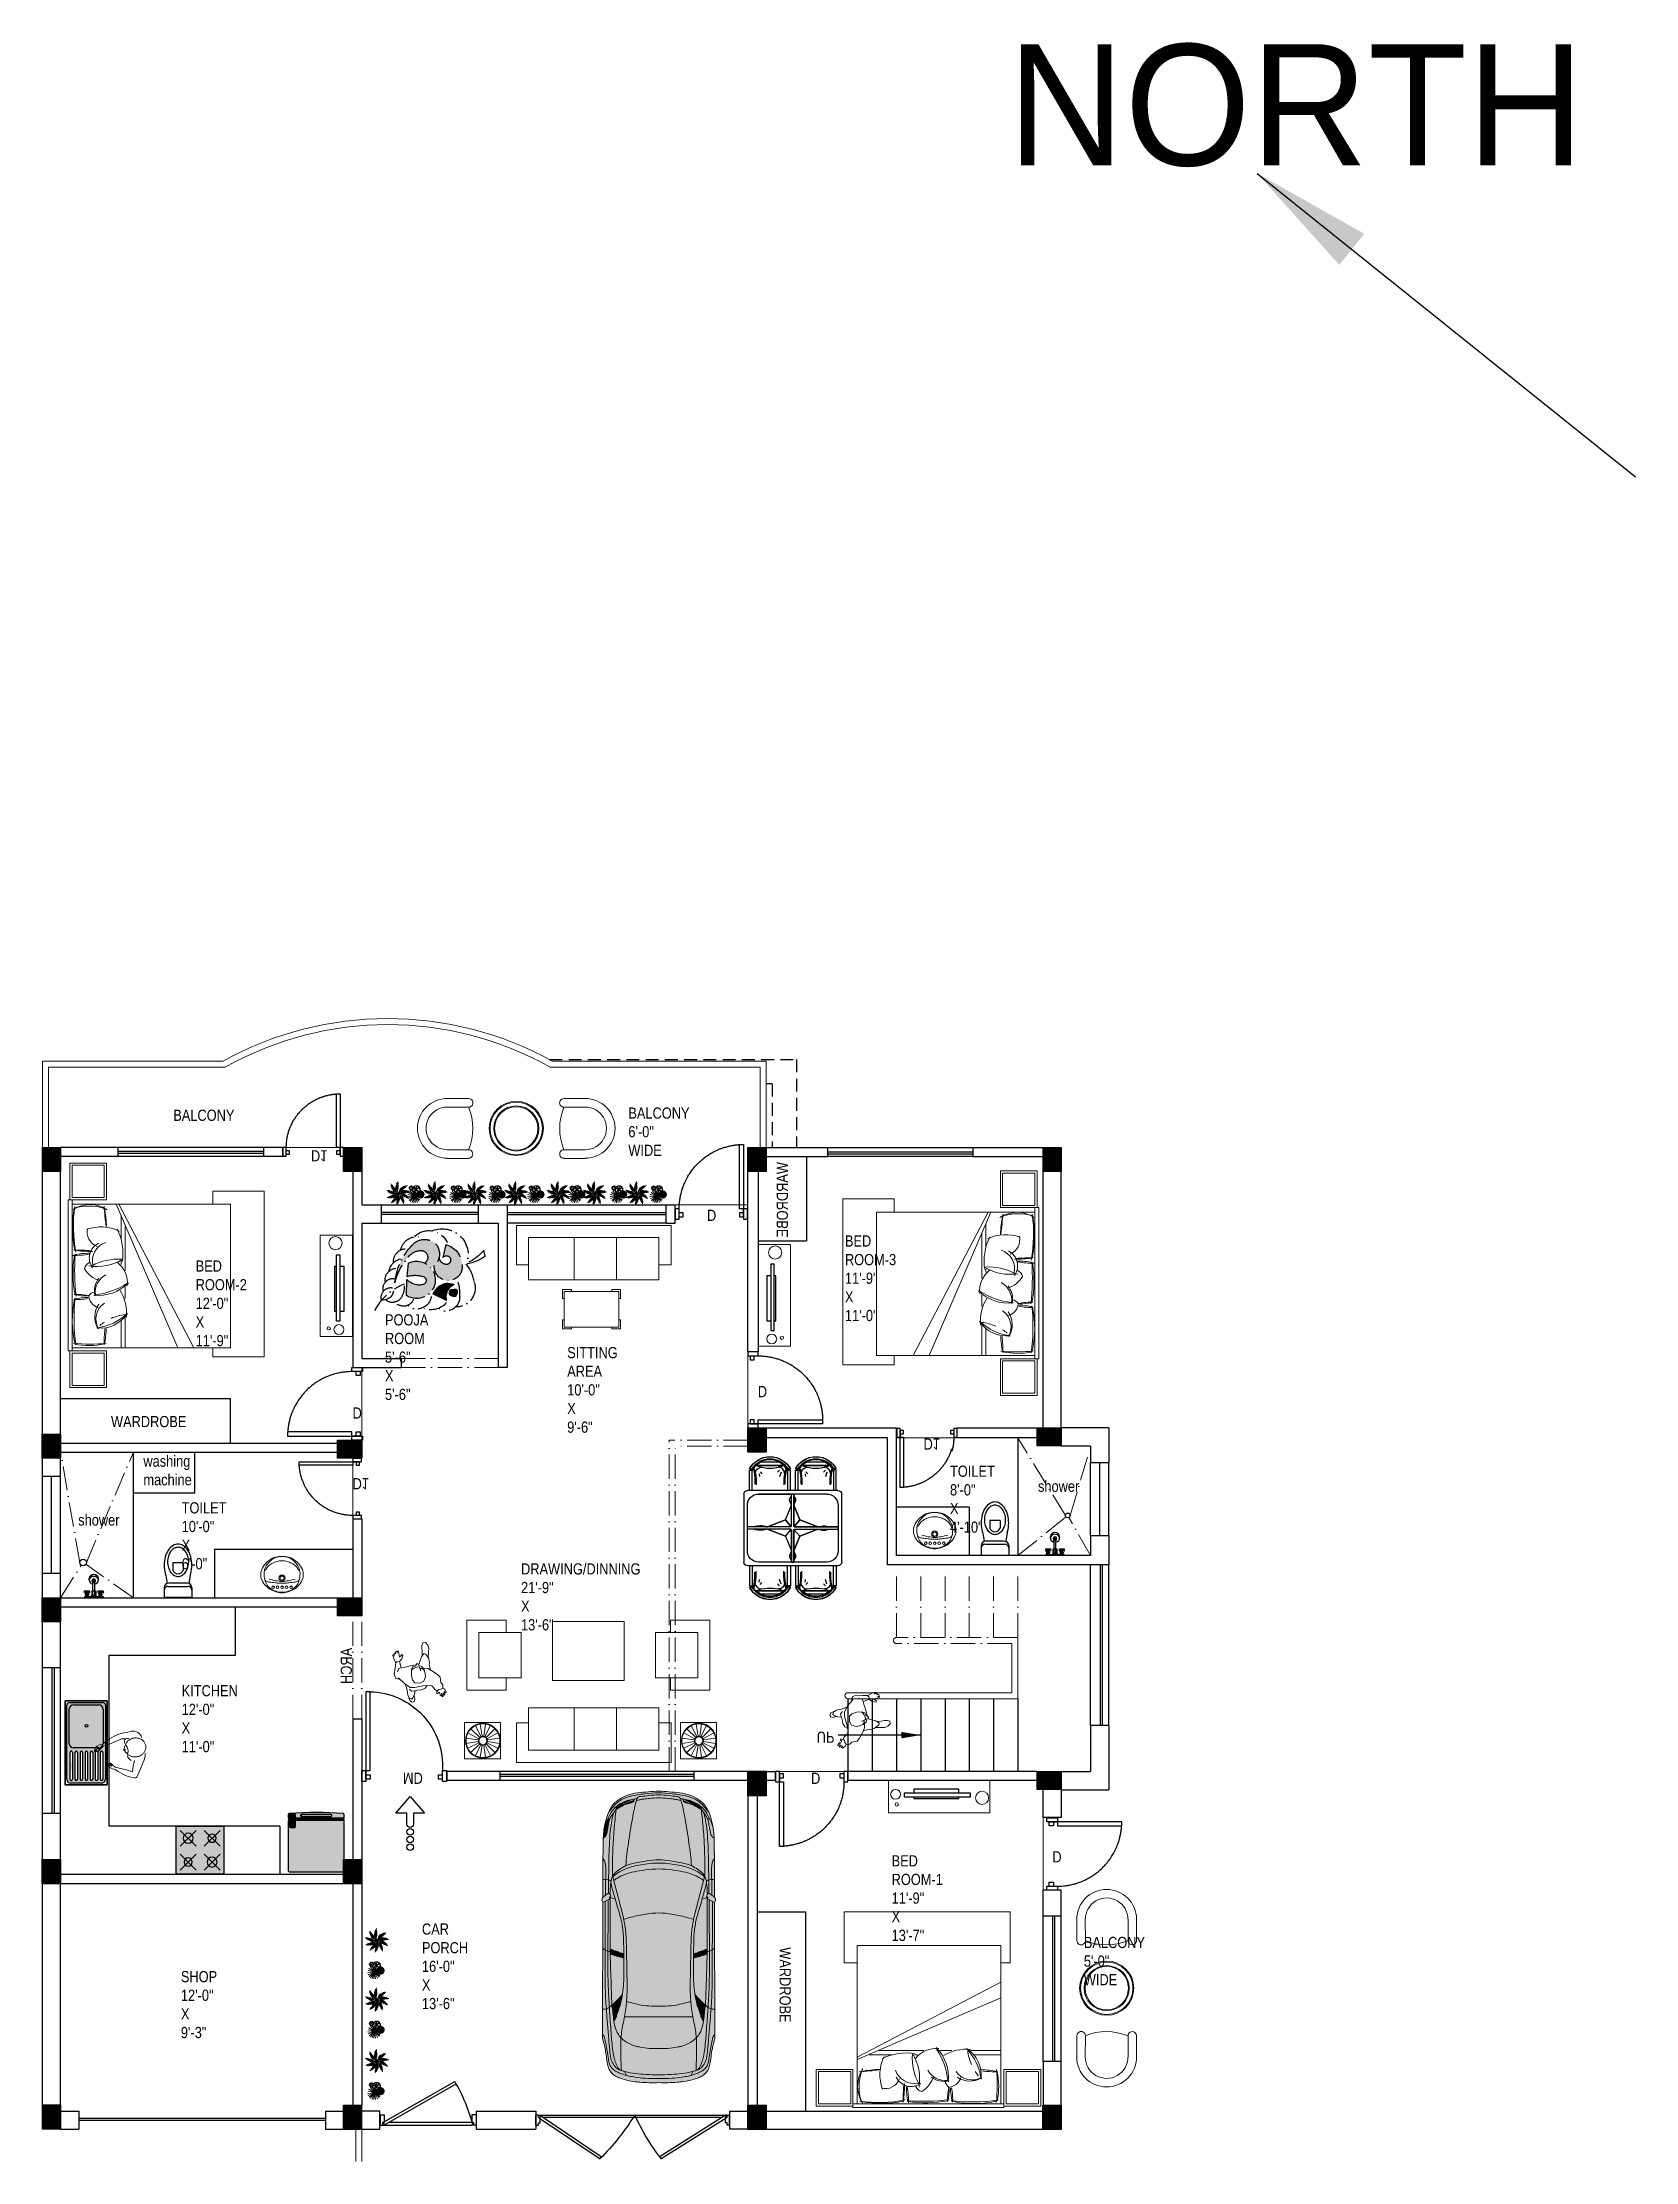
# Model space of a CAD drawing. Extents: x -454308 to 890911, y -14103 to 1343694.
# Drawn here: x 208720 to 209508, y 656456 to 657505 of the extents above; entities that cross this region are included whole.
import ezdxf

# ---------------------------------------------------------------- set-up
doc = ezdxf.new("R2010")
doc.units = 0
doc.header["$MEASUREMENT"] = 0
doc.linetypes.add('ACAD_ISO10W100', pattern=[18, 12, -3, 0, -3])
doc.linetypes.add('HIDDEN', pattern=[9.525, 6.35, -3.175])
for name, color, linetype, lineweight in [('252', 252, 'Continuous', 9), ('253', 253, 'Continuous', 9), ('A-FURN', 35, 'Continuous', 5), ('A-Wall', 7, 'Continuous', 30), ('AR-FUR', 11, 'Continuous', 9), ('AR-WALL', 1, 'Continuous', 40), ('CENTER LINE', 252, 'ACAD_ISO10W100', 5), ('col', 232, 'Continuous', 30), ('dim', 111, 'Continuous', 9), ('Hatch Gris Claro', 9, 'Continuous', 9), ('Mobiliario', 7, 'Continuous', 9), ('Muebles', 46, 'Continuous', 0), ('P-SANIT', 53, 'Continuous', 9), ('PERSONAS', 7, 'Continuous', 0), ('sill', 32, 'Continuous', 25), ('TILE', 252, 'Continuous', 0), ('TXT', 42, 'Continuous', 25)]:
    doc.layers.add(name, color=color, linetype=linetype, lineweight=lineweight)
for name, color, linetype in [('A-Door', 144, 'Continuous'), ('cup', 126, 'Continuous'), ('ELE', 7, 'Continuous'), ('FUR', 250, 'Continuous'), ('FURN', 250, 'Continuous'), ('FURNITURE', 250, 'Continuous'), ('PERSONA', 7, 'Continuous'), ('railing', 162, 'Continuous'), ('stair', 135, 'Continuous'), ('TEXTOS', 7, 'Continuous'), ('WIN', 4, 'Continuous')]:
    doc.layers.add(name, color=color, linetype=linetype)
doc.styles.add('AA_03.50', font='ARIALN.TTF', dxfattribs={"height": 8})
doc.styles.get("Standard").update_dxf_attribs({"font": 'stylu.ttf', "height": 7})
doc.dimstyles.new('AA_03.50', dxfattribs={"dimtxt": 9, "dimasz": 3.25, "dimexe": 1.75, "dimexo": 3.375, "dimgap": 0.09, "dimtad": 0, "dimdec": 0, "dimzin": 3, "dimdsep": 46, "dimlunit": 4, "dimtxsty": 'AA_03.50', "dimblk": 'DOTSMALL', "dimcen": 0.09, "dimclre": 7, "dimadec": 0, "dimazin": 0, "dimtfac": 1, "dimtdec": 0, "dimtofl": 0, "dimtmove": 0, "dimatfit": 3, "dimfxl": 1, "dimtolj": 1, "dimtzin": 0, "dimlwd": -1, "dimarcsym": 0})

msp = doc.modelspace()

# ---------------------------------------------------------------- texts
at = {"lineweight": 30, "insert": (209197.582, 657504.047), "char_height": 60, "attachment_point": 1}
msp.add_mtext_dynamic_manual_height_columns('NORTH', width=81.54814, gutter_width=35, heights=[0], dxfattribs=at)
at = {"layer": 'TXT', "lineweight": 25, "char_height": 5.52888, "width": 0.19631, "attachment_point": 1}
for s, insert in [('{\\fArial Narrow|b0|i0|c0|p34; BALCONY}', (208784.887, 656976.906)), ('{\\fArial Narrow|b0|i0|c0|p34;BALCONY\\P6\'-0" WIDE}', (209010.011, 656977.989)), ('{\\fArial Narrow|b0|i0|c0|p34; BED ROOM-3\\P 11\'-9" X 11\'-0"}', (209117.149, 656914.714)), ('{\\fArial Narrow|b0|i0|c0|p34; BED ROOM-2\\P 12\'-0" X 11\'-9"}', (208795.958, 656902.301)), ('{\\fArial Narrow|b0|i0|c0|p34;POOJA ROOM\\P  5\'-6" X 5\'-6"}', (208889.622, 656875.691)), ('{\\fArial Narrow|b0|i0|c0|p34;SITTING AREA\\P  10\'-0" X 9\'-6"}', (208979.758, 656859.486)), ('{\\fArial Narrow|b0|i0|c0|p34;WARDROBE}', (208754.077, 656825.362)), ('{\\fArial Narrow|b0|i0|c0|p34;washing\\Pmachine}', (208770.109, 656805.79)), ('{\\fArial Narrow|b0|i0|c0|p34;   TOILET\\P8\'-0" X 4\'-10"}', (209169.123, 656800.809)), ('{\\fArial Narrow|b0|i0|c0|p34;shower}', (209212.651, 656793.353)), ('{\\fArial Narrow|b0|i0|c0|p34;    TOILET\\P10\'-0" X 6\'-0"}', (208789.034, 656782.688)), ('{\\fArial Narrow|b0|i0|c0|p34;shower}', (208737.872, 656776.674)), ('{\\fArial Narrow|b0|i0|c0|p34;DRAWING/DINNING\\P     21\'-9" X 13\'-6"}', (208956.919, 656752.471)), ('{\\fArial Narrow|b0|i0|c0|p34;   KITCHEN\\P12\'-0" X 11\'-0"}', (208789.034, 656692.197)), ('{\\fArial Narrow|b0|i0|c0|p34; BED ROOM-1\\P 11\'-9" X 13\'-7"}', (209140.236, 656608.052)), ('{\\fArial Narrow|b0|i0|c0|p34;CAR PORCH\\P16\'-0" X 13\'-6"}', (208907.896, 656574.299)), ('{\\fArial Narrow|b0|i0|c0|p34;BALCONY\\P5\'-0" WIDE}', (209235.33, 656567.662)), ('{\\fArial Narrow|b0|i0|c0|p34;    SHOP\\P12\'-0" X 9\'-3"}', (208788.661, 656550.752))]:
    msp.add_mtext(s, dxfattribs=dict(at, insert=insert))
at = {"layer": 'TXT', "lineweight": 25, "extrusion": (0, 0, -1), "char_height": 5.52888, "attachment_point": 1}
for s, insert, width, text_direction in [('{\\fArial Narrow|b0|i0|c0|p34;D1}', (208852.992, 656951.314), 0.19631, (1, 0, 0)), ('{\\fArial Narrow|b0|i0|c0|p34;WARDROBE}', (209083.411, 656951), 17.52553, (0, -1, 0)), ('{\\fArial Narrow|b0|i0|c0|p34;D}', (209048.934, 656921.869), 0.19631, (1, 0, 0)), ('{\\fArial Narrow|b0|i0|c0|p34;D}', (209074.058, 656834.659), 0.19631, (1, 0, 0)), ('{\\fArial Narrow|b0|i0|c0|p34;D}', (208873.584, 656824.052), 0.19631, (1, 0, 0)), ('{\\fArial Narrow|b0|i0|c0|p34;D1}', (209156.043, 656808.735), 0.19631, (1, 0, 0)), ('{\\fArial Narrow|b0|i0|c0|p34;D1}', (208873.584, 656789.075), 0.19631, (1, 0, 0)), ('{\\fArial Narrow|b0|i0|c0|p34;ARCH}', (208867.717, 656710.672), 0.19631, (0, -1, 0)), ('{\\fArial Narrow|b0|i0|c0|p34;UP}', (209103.181, 656663.663), 0.19631, (1, 0, 0)), ('{\\fArial Narrow|b0|i0|c0|p34;MD}', (208898.482, 656643.354), 0.19631, (1, 0, 0)), ('{\\fArial Narrow|b0|i0|c0|p34;D}', (209100.395, 656643.325), 0.19631, (1, 0, 0)), ('{\\fArial Narrow|b0|i0|c0|p34;D}', (209219.748, 656604.475), 0.19631, (1, 0, 0))]:
    msp.add_mtext(s, dxfattribs=dict(at, insert=insert, width=width, text_direction=text_direction))
at = {"layer": 'TXT', "lineweight": 25, "insert": (209090.349, 656562.524), "char_height": 5.52888, "width": 17.52553, "attachment_point": 1, "rotation": 270}
msp.add_mtext('{\\fArial Narrow|b0|i0|c0|p34;WARDROBE}', dxfattribs=at)

# ---------------------------------------------------------------- blocks, each defined once
blk = doc.blocks.new('_DotSmall')
at = {"color": 0, "linetype": 'ByBlock', "const_width": 0.5}
blk.add_lwpolyline([(-0.0625, 0, 1), (0.0625, 0, 1)], format="xyb", close=True, dxfattribs=at)
blk = doc.blocks.new('A$C2FF36649')
at = {"layer": 'FURN', "ltscale": 5}
h = blk.add_hatch(color=252, dxfattribs=at)
h.set_gradient(color1=(132, 132, 132), rotation=90, one_color=1, tint=1, name='CYLINDER')
h.paths.add_polyline_path([(23.6, 0), (23.6, 23.6), (0, 23.6), (0, 0)])
at = {"layer": 'FURN'}
for p, q in [((23.6, 23.6), (0, 23.6)), ((0, 23.6), (0, 0)), ((2, 13.8), (9.8, 21.7)), ((2, 21.7), (9.8, 13.8)), ((21.7, 21.7), (13.8, 13.8)), ((21.7, 13.8), (13.8, 21.7)), ((23.6, 0), (23.6, 23.6)), ((2, 2), (9.8, 9.8)), ((2, 9.8), (9.8, 2)), ((21.7, 2), (13.8, 9.8)), ((21.7, 9.8), (13.8, 2)), ((0, 0), (23.6, 0))]:
    blk.add_line(p, q, dxfattribs=at)
for centre, radius in [((5.9, 17.7), 2.03), ((17.7, 17.7), 2.46), ((5.9, 5.9), 2.46), ((17.7, 5.9), 2.03)]:
    blk.add_circle(centre, radius, dxfattribs=at)
blk = doc.blocks.new('FIDGE')
at = {"layer": 'FURN', "ltscale": 5, "true_color": 0xefddb2}
h = blk.add_hatch(color=254, dxfattribs=at)
h.set_gradient(color1=(245, 239, 209), one_color=1, tint=1)
h.paths.add_polyline_path([(851812.5, 667310.7), (851812, 667310.2), (851812, 667285.4), (851836, 667285.4), (851836, 667288.3, -0.414214), (851836.6, 667288.9), (851838.5, 667288.9, -0.414214), (851839.1, 667288.3), (851839.1, 667285.4), (851839.6, 667285.4), (851839.6, 667310.2), (851839.1, 667310.7)])
at = {"layer": 'FURN', "ltscale": 5}
h = blk.add_hatch(color=53, dxfattribs=at)
h.set_gradient(color1=(224, 205, 113), color2=(239, 230, 184), one_color=1, tint=0.83, name='CYLINDER')
h.paths.add_polyline_path([(851839.1, 667288.3, 0.414214), (851838.5, 667288.9), (851836.6, 667288.9, 0.414214), (851836, 667288.3), (851836, 667282.8, 0.414214), (851836.6, 667282.2), (851838.5, 667282.2, 0.414214), (851839.1, 667282.8)])
h.paths.add_polyline_path([(851837.8, 667283.7, -1), (851837.1, 667283.7, -1)], flags=16)
h.paths.add_polyline_path([(851837.1, 667287.5, -1), (851837.8, 667287.5, -1)], flags=16)
at = {"layer": 'FURN', "true_color": 0xcccf96}
h = blk.add_hatch(color=9, dxfattribs=at)
h.paths.add_polyline_path([(851839.1, 667281.9, 0.391283), (851839.6, 667282.4), (851839.6, 667284.2), (851839.1, 667284.2), (851839.1, 667282.8, -0.414214), (851838.5, 667282.2), (851836.6, 667282.2, -0.414214), (851836, 667282.8), (851836, 667284.2), (851812, 667284.2), (851812, 667282.4, 0.391283), (851812.5, 667281.9, 0.03948)])
h.paths.add_polyline_path([(851818.2, 667282.9, -0.414214), (851819, 667283.7), (851832.6, 667283.7, -0.414214), (851833.4, 667282.9, -0.414214), (851832.6, 667282.2), (851819, 667282.2, -0.414214)], flags=16)
at = {"layer": 'FURN', "ltscale": 0.03}
h = blk.add_hatch(color=256, dxfattribs=at)
edge = h.paths.add_edge_path()
edge.add_ellipse((851832.5, 667282.8), major_axis=(-0.452, -0.452), ratio=1, start_angle=58.3597, end_angle=205.7708, ccw=False)
edge.add_ellipse((851832.6, 667282.9), major_axis=(-0.51, -0.51), ratio=1, start_angle=44.591, end_angle=135)
edge.add_ellipse((851832.6, 667282.9), major_axis=(-0.51, -0.51), ratio=1, start_angle=135, end_angle=225)
edge.add_line((851832.6, 667283.7), (851819, 667283.7))
edge.add_ellipse((851819, 667282.9), major_axis=(0.51, -0.51), ratio=1, start_angle=135, end_angle=180.5043)
edge.add_line((851818.5, 667283.4), (851832.7, 667283.4))
for p, q in [((851812, 667310.2), (851812.5, 667310.7)), ((851812, 667310.2), (851812.5, 667310.7)), ((851812, 667285.4), (851812, 667310.2)), ((851812.5, 667310.7), (851839.1, 667310.7)), ((851839.1, 667310.7), (851839.6, 667310.2)), ((851839.1, 667310.7), (851839.6, 667310.2)), ((851839.6, 667310.2), (851839.6, 667285.4)), ((851836, 667285.4), (851812, 667285.4)), ((851812, 667284.2), (851812, 667282.4)), ((851818.5, 667283.4), (851832.7, 667283.4)), ((851832.6, 667283.7), (851819, 667283.7)), ((851832.6, 667282.2), (851819, 667282.2)), ((851839.6, 667285.4), (851839.1, 667285.4)), ((851839.6, 667284.2), (851839.1, 667284.2)), ((851839.6, 667284.2), (851839.6, 667282.4))]:
    blk.add_line(p, q)
for centre, radius, start, end in [((851811.7, 667284.8), 0.654, 300.606, 59.394), ((851812.5, 667282.4), 0.488, 180, 265.4783), ((851825.8, 667450.5), 169.1, 265.4783, 274.5217), ((851832.6, 667282.9), 0.721, 269.5856, 89.9993), ((851832.5, 667282.8), 0.63, 283.1098, 76.8902), ((851839.1, 667282.4), 0.488, 274.5217, 0), ((851839.9, 667284.8), 0.654, 120.606, 239.394)]:
    blk.add_arc(centre, radius, start, end)
for p, q in [((851812, 667310.2), (851812, 667285.4)), ((851839.1, 667310.7), (851812.5, 667310.7)), ((851839.6, 667285.4), (851839.6, 667310.2)), ((851812, 667285.4), (851836, 667285.4)), ((851812, 667284.2), (851836, 667284.2)), ((851812, 667284.2), (851812, 667282.4)), ((851812.3, 667285), (851835.4, 667285)), ((851812.5, 667284.6), (851835.7, 667284.6)), ((851839.1, 667285.4), (851839.6, 667285.4)), ((851839.1, 667284.2), (851839.6, 667284.2)), ((851839.6, 667282.4), (851839.6, 667284.2))]:
    blk.add_line(p, q, dxfattribs=at)
for points in [[(851836.6, 667282.2), (851838.5, 667282.2, 0.414214), (851839.1, 667282.8), (851839.1, 667288.3, 0.414214), (851838.5, 667288.9), (851836.6, 667288.9, 0.414214), (851836, 667288.3), (851836, 667282.8, 0.414214)], [(851819, 667283.7), (851832.6, 667283.7, -0.414214), (851833.4, 667282.9), (851833.4, 667282.9, -0.414214), (851832.6, 667282.2), (851819, 667282.2, -0.414214), (851818.2, 667282.9), (851818.2, 667282.9, -0.414214)]]:
    blk.add_lwpolyline(points, format="xyb", close=True, dxfattribs=at)
blk.add_lwpolyline([(851818.5, 667283.4), (851832.7, 667283.4, -0.749582), (851832.6, 667282.2)], format="xyb", dxfattribs=at)
for centre in [(851837.5, 667287.5), (851837.5, 667283.7)]:
    blk.add_circle(centre, 0.337, dxfattribs=at)
for centre, radius, start, end in [((851811.7, 667284.8), 0.654, 300.606, 59.394), ((851812.5, 667282.4), 0.488, 180, 265.4783), ((851825.8, 667450.5), 169.1, 265.4783, 274.5217), ((851839.1, 667282.4), 0.488, 274.5217, 0), ((851839.9, 667284.8), 0.654, 120.606, 239.394)]:
    blk.add_arc(centre, radius, start, end, dxfattribs=at)
blk = doc.blocks.new('qwewerer')
at = {"layer": 'ELE', "color": 30}
for p, q in [((5777.865, -153.825), (5777.865, -153.932)), ((5778.014, -153.825), (5778.014, -153.932)), ((5777.742, -154.18), (5777.742, -154.324)), ((5778.136, -154.324), (5777.742, -154.324)), ((5777.796, -154.163), (5778.083, -154.163)), ((5778.072, -154.116), (5777.806, -154.116)), ((5778.136, -154.18), (5778.136, -154.324))]:
    blk.add_line(p, q, dxfattribs=at)
for points in [[(5777.939, -153.559, 0.142494), (5777.869, -153.579, 0.10717), (5777.8, -153.647, 0.078641), (5777.758, -153.74, 0.066012), (5777.742, -153.861, 0.066012), (5777.758, -153.981, 0.019964), (5777.766, -154.006, 0.10717)], [(5778.114, -154.003, 0.017373), (5778.12, -153.981, 0.066012), (5778.136, -153.861, 0.066012), (5778.12, -153.74, 0.078641), (5778.079, -153.647, 0.10717), (5778.01, -153.579, 0.142494), (5777.939, -153.559, 0.142494)]]:
    blk.add_lwpolyline(points, format="xyb", dxfattribs=at)
blk.add_lwpolyline([(5777.94, -153.606, 0.130744), (5777.886, -153.62, 0.106529), (5777.834, -153.667, 0.083979), (5777.802, -153.731, 0.07291), (5777.79, -153.813, 0.07291), (5777.802, -153.895, 0.083979), (5777.834, -153.96, 0.106529), (5777.886, -154.006, 0.130744), (5777.94, -154.021, 0.130744), (5777.995, -154.006, 0.106529), (5778.047, -153.96, 0.083979), (5778.079, -153.895, 0.07291), (5778.091, -153.813, 0.07291), (5778.079, -153.731, 0.083979), (5778.047, -153.667, 0.106529), (5777.995, -153.62, 0.130744)], format="xyb", close=True, dxfattribs=at)
for points in [[(5777.766, -154.006), (5777.785, -154.12)], [(5778.014, -153.825), (5777.865, -153.825)], [(5778.114, -154.003), (5778.094, -154.12)]]:
    blk.add_lwpolyline(points, dxfattribs=at)
for centre, radius, start, end in [((5777.939, -153.904), 0.0794, 200.2256, 339.7744), ((5777.806, -154.18), 0.0639, 90, 180), ((5777.796, -154.216), 0.0532, 90, 180), ((5778.072, -154.18), 0.0639, 0, 90), ((5778.083, -154.216), 0.0532, 0, 90)]:
    blk.add_arc(centre, radius, start, end, dxfattribs=at)
at = {"layer": 'TILE', "linetype": 'Continuous', "lineweight": 5}
for p, q in [((5777.879, -153.955), (5777.879, -153.956)), ((5778.098, -154.095), (5778.098, -154.115))]:
    blk.add_line(p, q, dxfattribs=at)
blk = doc.blocks.new('DB')
at = {"layer": 'FURN'}
for p, q in [((-2228064, 2206379), (-2228107, 2206336)), ((-2228015, 2206412), (-2228064, 2206379)), ((-2228001, 2206388), (-2228046, 2206358)), ((-2228021, 2206363), (-2227963, 2206392)), ((-2227961, 2206435), (-2228015, 2206412)), ((-2227954, 2206408), (-2228001, 2206388)), ((-2227994, 2206376), (-2227747, 2206376)), ((-2227963, 2206392), (-2227902, 2206406)), ((-2227900, 2206446), (-2227961, 2206435)), ((-2227898, 2206419), (-2227954, 2206408)), ((-2227902, 2206406), (-2227839, 2206406)), ((-2227841, 2206446), (-2227900, 2206446)), ((-2227844, 2206419), (-2227898, 2206419)), ((-2227787, 2206408), (-2227844, 2206419)), ((-2227781, 2206435), (-2227841, 2206446)), ((-2227839, 2206406), (-2227778, 2206392)), ((-2227740, 2206388), (-2227787, 2206408)), ((-2227727, 2206412), (-2227781, 2206435)), ((-2227778, 2206392), (-2227720, 2206363)), ((-2227695, 2206358), (-2227740, 2206388)), ((-2227677, 2206379), (-2227727, 2206412)), ((-2227634, 2206336), (-2227677, 2206379)), ((-2227458, 2206379), (-2227500, 2206336)), ((-2227408, 2206412), (-2227458, 2206379)), ((-2227395, 2206388), (-2227440, 2206358)), ((-2227415, 2206363), (-2227356, 2206392)), ((-2227354, 2206435), (-2227408, 2206412)), ((-2227347, 2206408), (-2227395, 2206388)), ((-2227388, 2206376), (-2227140, 2206376)), ((-2227356, 2206392), (-2227296, 2206406)), ((-2227293, 2206446), (-2227354, 2206435)), ((-2227291, 2206419), (-2227347, 2206408)), ((-2227296, 2206406), (-2227233, 2206406)), ((-2227235, 2206446), (-2227293, 2206446)), ((-2227237, 2206419), (-2227291, 2206419)), ((-2227181, 2206408), (-2227237, 2206419)), ((-2227174, 2206435), (-2227235, 2206446)), ((-2227233, 2206406), (-2227172, 2206392)), ((-2227134, 2206388), (-2227181, 2206408)), ((-2227120, 2206412), (-2227174, 2206435)), ((-2227172, 2206392), (-2227113, 2206363)), ((-2227089, 2206358), (-2227134, 2206388)), ((-2227071, 2206379), (-2227120, 2206412)), ((-2227028, 2206336), (-2227071, 2206379)), ((-2228107, 2206336), (-2228141, 2206286)), ((-2228141, 2206286), (-2228107, 2206286)), ((-2228141, 2206002), (-2228141, 2206268)), ((-2228141, 2206268), (-2228105, 2206268)), ((-2228087, 2206318), (-2228107, 2206286)), ((-2228105, 2206268), (-2228069, 2206320)), ((-2228105, 2206268), (-2228105, 2206002)), ((-2228089, 2206289), (-2228075, 2206221)), ((-2228046, 2206358), (-2228087, 2206318)), ((-2228084, 2206298), (-2228064, 2206226)), ((-2228075, 2206221), (-2228069, 2206154)), ((-2228069, 2206320), (-2228021, 2206363)), ((-2228069, 2206154), (-2228069, 2206086)), ((-2228064, 2206226), (-2228060, 2206257)), ((-2228064, 2206226), (-2228055, 2206149)), ((-2228060, 2206257), (-2228042, 2206284)), ((-2227983, 2206309), (-2228055, 2206331)), ((-2228055, 2206331), (-2227686, 2206331)), ((-2228055, 2206149), (-2228055, 2206075)), ((-2228042, 2206284), (-2228015, 2206302)), ((-2228017, 2206244), (-2227999, 2206183)), ((-2228015, 2206302), (-2227983, 2206309)), ((-2227997, 2206268), (-2227970, 2206241)), ((-2227909, 2206298), (-2227983, 2206309)), ((-2227832, 2206298), (-2227909, 2206298)), ((-2227758, 2206309), (-2227832, 2206298)), ((-2227740, 2206248), (-2227765, 2206223)), ((-2227686, 2206331), (-2227758, 2206309)), ((-2227727, 2206302), (-2227758, 2206309)), ((-2227729, 2206221), (-2227733, 2206185)), ((-2227700, 2206284), (-2227727, 2206302)), ((-2227720, 2206363), (-2227673, 2206320)), ((-2227682, 2206257), (-2227700, 2206284)), ((-2227655, 2206318), (-2227695, 2206358)), ((-2227677, 2206226), (-2227686, 2206149)), ((-2227686, 2206149), (-2227686, 2206075)), ((-2227682, 2206257), (-2227675, 2206235)), ((-2227657, 2206298), (-2227677, 2206226)), ((-2227673, 2206320), (-2227637, 2206268)), ((-2227666, 2206221), (-2227673, 2206154)), ((-2227673, 2206154), (-2227673, 2206086)), ((-2227652, 2206289), (-2227666, 2206221)), ((-2227634, 2206286), (-2227655, 2206318)), ((-2227637, 2206002), (-2227637, 2206268)), ((-2227601, 2206268), (-2227637, 2206268)), ((-2227601, 2206286), (-2227634, 2206336)), ((-2227601, 2206286), (-2227634, 2206286)), ((-2227601, 2206002), (-2227601, 2206268)), ((-2227500, 2206336), (-2227534, 2206286)), ((-2227534, 2206286), (-2227500, 2206286)), ((-2227534, 2206002), (-2227534, 2206268)), ((-2227534, 2206268), (-2227498, 2206268)), ((-2227480, 2206318), (-2227500, 2206286)), ((-2227498, 2206268), (-2227462, 2206320)), ((-2227498, 2206268), (-2227498, 2206002)), ((-2227482, 2206289), (-2227469, 2206221)), ((-2227440, 2206358), (-2227480, 2206318)), ((-2227478, 2206298), (-2227458, 2206226)), ((-2227469, 2206221), (-2227462, 2206154)), ((-2227462, 2206320), (-2227415, 2206363)), ((-2227462, 2206154), (-2227462, 2206086)), ((-2227458, 2206226), (-2227453, 2206257)), ((-2227458, 2206226), (-2227449, 2206149)), ((-2227453, 2206257), (-2227435, 2206284)), ((-2227377, 2206309), (-2227449, 2206331)), ((-2227449, 2206331), (-2227080, 2206331)), ((-2227449, 2206149), (-2227449, 2206075)), ((-2227435, 2206284), (-2227408, 2206302)), ((-2227410, 2206244), (-2227392, 2206183)), ((-2227408, 2206302), (-2227377, 2206309)), ((-2227390, 2206268), (-2227363, 2206241)), ((-2227302, 2206298), (-2227377, 2206309)), ((-2227226, 2206298), (-2227302, 2206298)), ((-2227152, 2206309), (-2227226, 2206298)), ((-2227134, 2206248), (-2227158, 2206223)), ((-2227080, 2206331), (-2227152, 2206309)), ((-2227120, 2206302), (-2227152, 2206309)), ((-2227122, 2206221), (-2227127, 2206185)), ((-2227093, 2206284), (-2227120, 2206302)), ((-2227113, 2206363), (-2227066, 2206320)), ((-2227075, 2206257), (-2227093, 2206284)), ((-2227048, 2206318), (-2227089, 2206358)), ((-2227071, 2206226), (-2227080, 2206149)), ((-2227080, 2206149), (-2227080, 2206075)), ((-2227075, 2206257), (-2227068, 2206235)), ((-2227050, 2206298), (-2227071, 2206226)), ((-2227066, 2206320), (-2227030, 2206268)), ((-2227059, 2206221), (-2227066, 2206154)), ((-2227066, 2206154), (-2227066, 2206086)), ((-2227046, 2206289), (-2227059, 2206221)), ((-2227028, 2206286), (-2227048, 2206318)), ((-2227030, 2206002), (-2227030, 2206268)), ((-2226994, 2206268), (-2227030, 2206268)), ((-2226994, 2206286), (-2227028, 2206336)), ((-2226994, 2206286), (-2227028, 2206286)), ((-2226994, 2206002), (-2226994, 2206268)), ((-2228141, 2205006), (-2228141, 2204739)), ((-2228105, 2204739), (-2228105, 2205006)), ((-2227637, 2205006), (-2227637, 2204739)), ((-2227601, 2205006), (-2227601, 2204739)), ((-2227534, 2205006), (-2227534, 2204739)), ((-2227498, 2204739), (-2227498, 2205006)), ((-2227030, 2205006), (-2227030, 2204739)), ((-2226994, 2205006), (-2226994, 2204739)), ((-2228141, 2204739), (-2228105, 2204739)), ((-2228107, 2204672), (-2228141, 2204721)), ((-2228141, 2204721), (-2228107, 2204721)), ((-2228087, 2204690), (-2228107, 2204721)), ((-2228105, 2204739), (-2228069, 2204688)), ((-2228089, 2204719), (-2228075, 2204787)), ((-2228084, 2204710), (-2228064, 2204782)), ((-2228075, 2204787), (-2228069, 2204854)), ((-2228069, 2204854), (-2228069, 2204922)), ((-2228064, 2204782), (-2228055, 2204859)), ((-2228064, 2204782), (-2228060, 2204751)), ((-2228060, 2204751), (-2228042, 2204724)), ((-2228055, 2204859), (-2228055, 2204933)), ((-2227983, 2204699), (-2228055, 2204676)), ((-2228042, 2204724), (-2228015, 2204706)), ((-2228017, 2204764), (-2227999, 2204825)), ((-2228015, 2204706), (-2227983, 2204699)), ((-2227997, 2204739), (-2227970, 2204766)), ((-2227909, 2204710), (-2227983, 2204699)), ((-2227832, 2204710), (-2227909, 2204710)), ((-2227758, 2204699), (-2227832, 2204710)), ((-2227740, 2204760), (-2227765, 2204784)), ((-2227727, 2204706), (-2227758, 2204699)), ((-2227686, 2204676), (-2227758, 2204699)), ((-2227729, 2204787), (-2227733, 2204823)), ((-2227700, 2204724), (-2227727, 2204706)), ((-2227682, 2204751), (-2227700, 2204724)), ((-2227686, 2204859), (-2227686, 2204933)), ((-2227677, 2204782), (-2227686, 2204859)), ((-2227682, 2204751), (-2227675, 2204773)), ((-2227657, 2204710), (-2227677, 2204782)), ((-2227673, 2204854), (-2227673, 2204922)), ((-2227666, 2204787), (-2227673, 2204854)), ((-2227673, 2204688), (-2227637, 2204739)), ((-2227652, 2204719), (-2227666, 2204787)), ((-2227634, 2204721), (-2227655, 2204690)), ((-2227601, 2204739), (-2227637, 2204739)), ((-2227601, 2204721), (-2227634, 2204672)), ((-2227601, 2204721), (-2227634, 2204721)), ((-2227534, 2204739), (-2227498, 2204739)), ((-2227500, 2204672), (-2227534, 2204721)), ((-2227534, 2204721), (-2227500, 2204721)), ((-2227480, 2204690), (-2227500, 2204721)), ((-2227498, 2204739), (-2227462, 2204688)), ((-2227482, 2204719), (-2227469, 2204787)), ((-2227478, 2204710), (-2227458, 2204782)), ((-2227469, 2204787), (-2227462, 2204854)), ((-2227462, 2204854), (-2227462, 2204922)), ((-2227458, 2204782), (-2227449, 2204859)), ((-2227458, 2204782), (-2227453, 2204751)), ((-2227453, 2204751), (-2227435, 2204724)), ((-2227449, 2204859), (-2227449, 2204933)), ((-2227377, 2204699), (-2227449, 2204676)), ((-2227435, 2204724), (-2227408, 2204706)), ((-2227410, 2204764), (-2227392, 2204825)), ((-2227408, 2204706), (-2227377, 2204699)), ((-2227390, 2204739), (-2227363, 2204766)), ((-2227302, 2204710), (-2227377, 2204699)), ((-2227226, 2204710), (-2227302, 2204710)), ((-2227152, 2204699), (-2227226, 2204710)), ((-2227134, 2204760), (-2227158, 2204784)), ((-2227120, 2204706), (-2227152, 2204699)), ((-2227080, 2204676), (-2227152, 2204699)), ((-2227122, 2204787), (-2227127, 2204823)), ((-2227093, 2204724), (-2227120, 2204706)), ((-2227075, 2204751), (-2227093, 2204724)), ((-2227080, 2204859), (-2227080, 2204933)), ((-2227071, 2204782), (-2227080, 2204859)), ((-2227075, 2204751), (-2227068, 2204773)), ((-2227050, 2204710), (-2227071, 2204782)), ((-2227066, 2204854), (-2227066, 2204922)), ((-2227059, 2204787), (-2227066, 2204854)), ((-2227066, 2204688), (-2227030, 2204739)), ((-2227046, 2204719), (-2227059, 2204787)), ((-2227028, 2204721), (-2227048, 2204690)), ((-2226994, 2204739), (-2227030, 2204739)), ((-2226994, 2204721), (-2227028, 2204672)), ((-2226994, 2204721), (-2227028, 2204721)), ((-2228064, 2204629), (-2228107, 2204672)), ((-2228046, 2204649), (-2228087, 2204690)), ((-2228069, 2204688), (-2228021, 2204645)), ((-2228015, 2204595), (-2228064, 2204629)), ((-2228055, 2204676), (-2227686, 2204676)), ((-2228001, 2204620), (-2228046, 2204649)), ((-2228021, 2204645), (-2227963, 2204616)), ((-2227961, 2204573), (-2228015, 2204595)), ((-2227954, 2204600), (-2228001, 2204620)), ((-2227994, 2204631), (-2227747, 2204631)), ((-2227963, 2204616), (-2227902, 2204602)), ((-2227900, 2204562), (-2227961, 2204573)), ((-2227898, 2204589), (-2227954, 2204600)), ((-2227902, 2204602), (-2227839, 2204602)), ((-2227841, 2204562), (-2227900, 2204562)), ((-2227844, 2204589), (-2227898, 2204589)), ((-2227787, 2204600), (-2227844, 2204589)), ((-2227781, 2204573), (-2227841, 2204562)), ((-2227839, 2204602), (-2227778, 2204616)), ((-2227740, 2204620), (-2227787, 2204600)), ((-2227727, 2204595), (-2227781, 2204573)), ((-2227778, 2204616), (-2227720, 2204645)), ((-2227695, 2204649), (-2227740, 2204620)), ((-2227677, 2204629), (-2227727, 2204595)), ((-2227720, 2204645), (-2227673, 2204688)), ((-2227655, 2204690), (-2227695, 2204649)), ((-2227634, 2204672), (-2227677, 2204629)), ((-2227458, 2204629), (-2227500, 2204672)), ((-2227440, 2204649), (-2227480, 2204690)), ((-2227462, 2204688), (-2227415, 2204645)), ((-2227408, 2204595), (-2227458, 2204629)), ((-2227449, 2204676), (-2227080, 2204676)), ((-2227395, 2204620), (-2227440, 2204649)), ((-2227415, 2204645), (-2227356, 2204616)), ((-2227354, 2204573), (-2227408, 2204595)), ((-2227347, 2204600), (-2227395, 2204620)), ((-2227388, 2204631), (-2227140, 2204631)), ((-2227356, 2204616), (-2227296, 2204602)), ((-2227293, 2204562), (-2227354, 2204573)), ((-2227291, 2204589), (-2227347, 2204600)), ((-2227296, 2204602), (-2227233, 2204602)), ((-2227235, 2204562), (-2227293, 2204562)), ((-2227237, 2204589), (-2227291, 2204589)), ((-2227181, 2204600), (-2227237, 2204589)), ((-2227174, 2204573), (-2227235, 2204562)), ((-2227233, 2204602), (-2227172, 2204616)), ((-2227134, 2204620), (-2227181, 2204600)), ((-2227120, 2204595), (-2227174, 2204573)), ((-2227172, 2204616), (-2227113, 2204645)), ((-2227089, 2204649), (-2227134, 2204620)), ((-2227071, 2204629), (-2227120, 2204595)), ((-2227113, 2204645), (-2227066, 2204688)), ((-2227048, 2204690), (-2227089, 2204649)), ((-2227028, 2204672), (-2227071, 2204629))]:
    blk.add_line(p, q, dxfattribs=at)
at = {"layer": 'FURN', "lineweight": 25}
blk.add_line((-2228212, 2205056), (-2228212, 2205952), dxfattribs=at)
at = {"layer": 'FURN', "ltscale": 0.005}
for p, q in [((-2228162, 2206002), (-2226969, 2206002)), ((-2228014, 2205954), (-2227115, 2205954)), ((-2227578, 2205523), (-2227578, 2205954)), ((-2227578, 2205523), (-2227578, 2205954)), ((-2227578, 2205954), (-2227578, 2205523)), ((-2227115, 2205954), (-2227564, 2205954)), ((-2227549, 2205523), (-2227549, 2205954)), ((-2227549, 2205523), (-2227549, 2205954)), ((-2226919, 2205952), (-2226919, 2205056)), ((-2228164, 2205804), (-2228164, 2205204)), ((-2227897, 2205519), (-2227658, 2205611)), ((-2227658, 2205611), (-2227578, 2205806)), ((-2227658, 2205611), (-2227580, 2205521)), ((-2227580, 2205521), (-2227658, 2205611)), ((-2227468, 2205611), (-2227549, 2205807)), ((-2227468, 2205611), (-2227546, 2205521)), ((-2227546, 2205521), (-2227468, 2205611)), ((-2227468, 2205611), (-2227230, 2205519)), ((-2226965, 2205204), (-2226965, 2205804)), ((-2227582, 2205519), (-2228164, 2205519)), ((-2228164, 2205519), (-2227582, 2205519)), ((-2227582, 2205489), (-2228164, 2205489)), ((-2227582, 2205489), (-2228164, 2205489)), ((-2227658, 2205397), (-2227898, 2205489)), ((-2227658, 2205397), (-2227580, 2205487)), ((-2227580, 2205487), (-2227658, 2205397)), ((-2227658, 2205397), (-2227578, 2205201)), ((-2227578, 2205485), (-2227578, 2205054)), ((-2227578, 2205054), (-2227578, 2205485)), ((-2227578, 2205485), (-2227578, 2205054)), ((-2227549, 2205485), (-2227549, 2205054)), ((-2227549, 2205485), (-2227549, 2205054)), ((-2227549, 2205054), (-2227549, 2205485)), ((-2227468, 2205397), (-2227549, 2205201)), ((-2227468, 2205397), (-2227546, 2205487)), ((-2227468, 2205397), (-2227546, 2205487)), ((-2227545, 2205519), (-2226965, 2205519)), ((-2227545, 2205519), (-2226965, 2205519)), ((-2227545, 2205489), (-2226965, 2205489)), ((-2227545, 2205489), (-2226965, 2205489)), ((-2227468, 2205397), (-2227230, 2205489)), ((-2228162, 2205006), (-2226969, 2205006)), ((-2228014, 2205054), (-2227115, 2205054)), ((-2227549, 2205054), (-2227578, 2205054))]:
    blk.add_line(p, q, dxfattribs=at)
at = {"layer": 'FURN'}
for points in [[(-2227747, 2206376), (-2227686, 2206331), (-2228055, 2206331), (-2227994, 2206376)], [(-2227140, 2206376), (-2227080, 2206331), (-2227449, 2206331), (-2227388, 2206376)], [(-2227747, 2204631), (-2227686, 2204676), (-2228055, 2204676), (-2227994, 2204631)], [(-2227140, 2204631), (-2227080, 2204676), (-2227449, 2204676), (-2227388, 2204631)]]:
    blk.add_lwpolyline(points, close=True, dxfattribs=at)
at = {"layer": 'FURN', "ltscale": 0.005}
for points in [[(-2227578, 2205807), (-2227583, 2205818), (-2227587, 2205828), (-2227590, 2205835), (-2227593, 2205842), (-2227595, 2205847), (-2227597, 2205852), (-2227599, 2205856), (-2227600, 2205860), (-2227601, 2205863), (-2227602, 2205867), (-2227602, 2205870), (-2227603, 2205874), (-2227603, 2205877), (-2227603, 2205880), (-2227603, 2205884), (-2227603, 2205887), (-2227602, 2205890), (-2227601, 2205893), (-2227600, 2205897), (-2227598, 2205901), (-2227595, 2205906), (-2227590, 2205912), (-2227585, 2205919), (-2227578, 2205926)], [(-2227578, 2205926), (-2227583, 2205921), (-2227585, 2205919), (-2227589, 2205914), (-2227593, 2205909), (-2227596, 2205904), (-2227599, 2205899), (-2227601, 2205895), (-2227603, 2205889), (-2227603, 2205887), (-2227603, 2205884), (-2227603, 2205880), (-2227603, 2205877), (-2227602, 2205870), (-2227602, 2205867), (-2227601, 2205865), (-2227600, 2205860), (-2227599, 2205856), (-2227593, 2205842), (-2227590, 2205835), (-2227578, 2205807)], [(-2227549, 2205807), (-2227544, 2205818), (-2227540, 2205828), (-2227536, 2205835), (-2227534, 2205842), (-2227532, 2205847), (-2227530, 2205852), (-2227528, 2205856), (-2227527, 2205860), (-2227526, 2205863), (-2227525, 2205867), (-2227524, 2205870), (-2227524, 2205874), (-2227524, 2205877), (-2227524, 2205880), (-2227524, 2205884), (-2227524, 2205887), (-2227524, 2205890), (-2227525, 2205893), (-2227527, 2205897), (-2227529, 2205901), (-2227532, 2205906), (-2227536, 2205912), (-2227542, 2205919), (-2227549, 2205926)], [(-2227549, 2205807), (-2227529, 2205854), (-2227525, 2205869), (-2227524, 2205872), (-2227524, 2205884), (-2227524, 2205887), (-2227524, 2205890), (-2227525, 2205892), (-2227527, 2205897), (-2227530, 2205903), (-2227532, 2205906), (-2227534, 2205909), (-2227539, 2205915), (-2227543, 2205920), (-2227549, 2205926)], [(-2227578, 2205806), (-2227658, 2205611), (-2227897, 2205519), (-2227911, 2205521), (-2227916, 2205522), (-2227920, 2205523), (-2227926, 2205524), (-2227929, 2205524), (-2227935, 2205526), (-2227939, 2205526), (-2227942, 2205527), (-2227951, 2205529), (-2227953, 2205529), (-2227958, 2205530), (-2227962, 2205531), (-2227970, 2205532), (-2227972, 2205532), (-2227975, 2205532), (-2227984, 2205532), (-2227988, 2205532), (-2227995, 2205531), (-2228001, 2205530), (-2228008, 2205528), (-2228012, 2205527), (-2228022, 2205522), (-2228026, 2205520), (-2228028, 2205519)], [(-2227897, 2205519), (-2227658, 2205611), (-2227578, 2205807)], [(-2227230, 2205519), (-2227468, 2205611), (-2227549, 2205807)], [(-2228028, 2205489), (-2228164, 2205489), (-2228164, 2205519), (-2228028, 2205519)], [(-2227578, 2205201), (-2227658, 2205397), (-2227897, 2205489), (-2227911, 2205487), (-2227916, 2205486), (-2227920, 2205485), (-2227926, 2205484), (-2227929, 2205484), (-2227935, 2205482), (-2227939, 2205481), (-2227942, 2205481), (-2227951, 2205479), (-2227953, 2205478), (-2227958, 2205478), (-2227962, 2205477), (-2227970, 2205476), (-2227972, 2205476), (-2227975, 2205476), (-2227984, 2205476), (-2227988, 2205476), (-2227995, 2205477), (-2228001, 2205478), (-2228008, 2205480), (-2228012, 2205481), (-2228022, 2205486), (-2228026, 2205487), (-2228028, 2205489)], [(-2227897, 2205489), (-2227658, 2205397), (-2227578, 2205201)], [(-2227230, 2205489), (-2227468, 2205397), (-2227549, 2205201)], [(-2227549, 2205054), (-2227549, 2205485)], [(-2227230, 2205519), (-2227216, 2205521), (-2227205, 2205523), (-2227196, 2205525), (-2227188, 2205526), (-2227182, 2205528), (-2227176, 2205529), (-2227171, 2205530), (-2227166, 2205531), (-2227162, 2205531), (-2227157, 2205532), (-2227152, 2205532), (-2227146, 2205532), (-2227140, 2205532), (-2227134, 2205532), (-2227126, 2205531), (-2227118, 2205531), (-2227110, 2205530), (-2227100, 2205529), (-2227091, 2205528), (-2227082, 2205527), (-2227073, 2205525), (-2227065, 2205523), (-2227058, 2205521), (-2227053, 2205519)], [(-2227055, 2205520), (-2227071, 2205527), (-2227124, 2205530), (-2227138, 2205532), (-2227148, 2205532), (-2227159, 2205532), (-2227169, 2205530), (-2227176, 2205529), (-2227192, 2205526), (-2227211, 2205522), (-2227230, 2205519)], [(-2227230, 2205489), (-2227216, 2205487), (-2227205, 2205485), (-2227196, 2205483), (-2227188, 2205481), (-2227182, 2205480), (-2227176, 2205479), (-2227171, 2205478), (-2227166, 2205477), (-2227162, 2205477), (-2227157, 2205476), (-2227152, 2205476), (-2227146, 2205476), (-2227140, 2205476), (-2227134, 2205476), (-2227126, 2205476), (-2227118, 2205477), (-2227110, 2205478), (-2227100, 2205479), (-2227091, 2205480), (-2227082, 2205481), (-2227073, 2205483), (-2227065, 2205485), (-2227058, 2205487), (-2227053, 2205489)], [(-2227230, 2205489), (-2227205, 2205485), (-2227188, 2205481), (-2227176, 2205479), (-2227166, 2205477), (-2227155, 2205476), (-2227143, 2205476), (-2227073, 2205480), (-2227073, 2205480), (-2227063, 2205484), (-2227059, 2205486), (-2227053, 2205489)], [(-2227578, 2205201), (-2227583, 2205190), (-2227587, 2205180), (-2227590, 2205172), (-2227593, 2205166), (-2227595, 2205160), (-2227597, 2205156), (-2227599, 2205152), (-2227600, 2205148), (-2227601, 2205145), (-2227602, 2205141), (-2227602, 2205138), (-2227603, 2205134), (-2227603, 2205131), (-2227603, 2205127), (-2227603, 2205124), (-2227603, 2205121), (-2227602, 2205118), (-2227601, 2205114), (-2227600, 2205111), (-2227598, 2205107), (-2227595, 2205102), (-2227590, 2205096), (-2227585, 2205089), (-2227578, 2205081)], [(-2227578, 2205201), (-2227592, 2205169), (-2227593, 2205166), (-2227595, 2205160), (-2227597, 2205156), (-2227599, 2205152), (-2227601, 2205143), (-2227602, 2205138), (-2227603, 2205132), (-2227603, 2205127), (-2227603, 2205123), (-2227602, 2205116), (-2227600, 2205111), (-2227598, 2205107), (-2227595, 2205102), (-2227588, 2205093), (-2227582, 2205085), (-2227578, 2205081)], [(-2227578, 2205081), (-2227583, 2205087), (-2227585, 2205089), (-2227589, 2205094), (-2227593, 2205099), (-2227596, 2205104), (-2227599, 2205109), (-2227601, 2205113), (-2227603, 2205119), (-2227603, 2205121), (-2227603, 2205124), (-2227603, 2205127), (-2227603, 2205131), (-2227602, 2205138), (-2227602, 2205141), (-2227601, 2205143), (-2227600, 2205148), (-2227599, 2205152), (-2227593, 2205166), (-2227590, 2205172), (-2227578, 2205201)], [(-2227549, 2205201), (-2227544, 2205190), (-2227540, 2205180), (-2227536, 2205172), (-2227534, 2205166), (-2227532, 2205160), (-2227530, 2205156), (-2227528, 2205152), (-2227527, 2205148), (-2227526, 2205145), (-2227525, 2205141), (-2227524, 2205138), (-2227524, 2205134), (-2227524, 2205131), (-2227524, 2205127), (-2227524, 2205124), (-2227524, 2205121), (-2227524, 2205118), (-2227525, 2205114), (-2227527, 2205111), (-2227529, 2205107), (-2227532, 2205102), (-2227536, 2205096), (-2227542, 2205089), (-2227549, 2205081)], [(-2227549, 2205201), (-2227528, 2205152), (-2227525, 2205139), (-2227525, 2205139), (-2227524, 2205136), (-2227524, 2205132), (-2227524, 2205129), (-2227524, 2205124), (-2227524, 2205118), (-2227525, 2205116), (-2227528, 2205109), (-2227531, 2205104), (-2227534, 2205099), (-2227539, 2205093), (-2227542, 2205089), (-2227549, 2205081)], [(-2227549, 2205201), (-2227529, 2205154), (-2227525, 2205139), (-2227524, 2205136), (-2227524, 2205124), (-2227524, 2205121), (-2227524, 2205118), (-2227525, 2205116), (-2227527, 2205111), (-2227530, 2205104), (-2227532, 2205102), (-2227534, 2205099), (-2227539, 2205093), (-2227543, 2205088), (-2227549, 2205081)]]:
    blk.add_lwpolyline(points, dxfattribs=at)
at = {"layer": 'FURN'}
for centre, radius, start, end in [((-2227871, 2206139), 308, 28.713, 151.287), ((-2227871, 2206143), 277, 31.3363, 148.6637), ((-2227264, 2206139), 308, 28.713, 151.287), ((-2227264, 2206143), 277, 31.3363, 148.6637), ((-2227871, 2204869), 308, 208.713, 331.287), ((-2227871, 2204865), 277, 211.3363, 328.6637), ((-2227264, 2204869), 308, 208.713, 331.287), ((-2227264, 2204865), 277, 211.3363, 328.6637)]:
    blk.add_arc(centre, radius, start, end, dxfattribs=at)
at = {"layer": 'FURN', "lineweight": 25}
for centre, start, end in [((-2228162, 2205952), 90, 180), ((-2228162, 2205056), 180, 270)]:
    blk.add_arc(centre, 50, start, end, dxfattribs=at)
at = {"layer": 'FURN', "ltscale": 0.005}
for centre, radius, start, end in [((-2228014, 2205804), 150, 90, 180), ((-2227115, 2205804), 150, 0, 90), ((-2226969, 2205952), 50, 0, 90), ((-2228014, 2205204), 150, 180, 270), ((-2227115, 2205204), 150, 270, 0), ((-2226969, 2205056), 50, 270, 0)]:
    blk.add_arc(centre, radius, start, end, dxfattribs=at)
blk = doc.blocks.new('H-1')
at = {"layer": 'PERSONAS'}
for p, q in [((-0.624, 0.139), (-0.629, 0.13)), ((-0.629, 0.13), (-0.59, 0.123)), ((-0.585, 0.141), (-0.624, 0.139)), ((-0.59, 0.123), (-0.617, 0.12)), ((-0.617, 0.12), (-0.617, 0.11)), ((-0.617, 0.11), (-0.58, 0.102)), ((-0.608, 0.159), (-0.614, 0.151)), ((-0.614, 0.151), (-0.585, 0.141)), ((-0.574, 0.155), (-0.608, 0.159)), ((-0.583, 0.175), (-0.59, 0.168)), ((-0.59, 0.168), (-0.574, 0.155)), ((-0.577, 0.091), (-0.59, 0.079)), ((-0.59, 0.079), (-0.587, 0.07)), ((-0.587, 0.07), (-0.569, 0.073)), ((-0.548, 0.164), (-0.583, 0.175)), ((-0.58, 0.102), (-0.577, 0.091)), ((-0.569, 0.073), (-0.546, 0.092)), ((-0.546, 0.092), (-0.551, 0.07)), ((-0.551, 0.07), (-0.54, 0.053)), ((-0.533, 0.144), (-0.548, 0.164)), ((-0.545, 0.092), (-0.543, 0.118)), ((-0.543, 0.118), (-0.533, 0.143)), ((-0.54, 0.053), (-0.514, 0.039)), ((-0.493, 0.147), (-0.533, 0.144)), ((-0.514, 0.039), (-0.494, 0.021)), ((-0.494, 0.021), (-0.486, -0.021)), ((-0.467, 0.128), (-0.493, 0.147)), ((-0.405, 0.125), (-0.467, 0.128)), ((-0.373, 0.099), (-0.405, 0.125)), ((-0.324, 0.039), (-0.373, 0.099)), ((-0.295, -0.005), (-0.324, 0.039)), ((-0.263, 0.019), (-0.313, 0.026)), ((-0.248, 0.018), (-0.263, 0.019)), ((-0.233, 0.023), (-0.248, 0.018)), ((-0.188, 0.019), (-0.233, 0.023)), ((-0.157, 0.002), (-0.188, 0.019)), ((-0.172, 0.013), (-0.068, 0.031)), ((-0.13, -0.01), (-0.157, 0.002)), ((-0.068, 0.031), (-0.031, 0.023)), ((-0.031, 0.023), (0, 0)), ((0, 0), (0, -0.029)), ((-0.65, -0.196), (-0.655, -0.219)), ((-0.655, -0.219), (-0.64, -0.24)), ((-0.63, -0.186), (-0.65, -0.196)), ((-0.64, -0.24), (-0.606, -0.249)), ((-0.583, -0.188), (-0.63, -0.186)), ((-0.6, -0.201), (-0.622, -0.22)), ((-0.622, -0.22), (-0.608, -0.245)), ((-0.57, -0.183), (-0.6, -0.201)), ((-0.533, -0.173), (-0.57, -0.183)), ((-0.528, -0.144), (-0.533, -0.177)), ((-0.533, -0.177), (-0.533, -0.212)), ((-0.533, -0.212), (-0.509, -0.232)), ((-0.527, -0.1), (-0.528, -0.144)), ((-0.514, -0.057), (-0.527, -0.1)), ((-0.489, -0.036), (-0.514, -0.057)), ((-0.486, -0.078), (-0.494, -0.172)), ((-0.494, -0.172), (-0.488, -0.223)), ((-0.488, -0.223), (-0.439, -0.285)), ((-0.486, -0.021), (-0.486, -0.078)), ((-0.434, -0.061), (-0.451, -0.109)), ((-0.451, -0.109), (-0.44, -0.167)), ((-0.44, -0.167), (-0.409, -0.188)), ((-0.386, -0.039), (-0.434, -0.061)), ((-0.409, -0.188), (-0.353, -0.196)), ((-0.347, -0.039), (-0.386, -0.039)), ((-0.353, -0.196), (-0.292, -0.189)), ((-0.305, -0.047), (-0.347, -0.039)), ((-0.295, -0.086), (-0.314, -0.087)), ((-0.314, -0.087), (-0.287, -0.091)), ((-0.309, -0.048), (-0.288, -0.063)), ((-0.266, -0.067), (-0.305, -0.047)), ((-0.287, -0.18), (-0.305, -0.189)), ((-0.287, -0.049), (-0.295, -0.005)), ((-0.287, -0.078), (-0.295, -0.086)), ((-0.292, -0.189), (-0.26, -0.173)), ((-0.288, -0.063), (-0.287, -0.078)), ((-0.287, -0.091), (-0.269, -0.099)), ((-0.277, -0.157), (-0.287, -0.18)), ((-0.269, -0.131), (-0.277, -0.157)), ((-0.269, -0.099), (-0.264, -0.113)), ((-0.264, -0.113), (-0.269, -0.131)), ((-0.251, -0.103), (-0.266, -0.067)), ((-0.26, -0.173), (-0.254, -0.145)), ((-0.256, -0.257), (-0.246, -0.201)), ((-0.254, -0.145), (-0.25, -0.135)), ((-0.236, -0.108), (-0.251, -0.103)), ((-0.25, -0.135), (-0.234, -0.127)), ((-0.246, -0.201), (-0.241, -0.135)), ((-0.228, -0.117), (-0.236, -0.108)), ((-0.234, -0.103), (-0.232, -0.097)), ((-0.234, -0.127), (-0.228, -0.117)), ((-0.232, -0.097), (-0.196, -0.081)), ((-0.196, -0.081), (-0.156, -0.063)), ((-0.156, -0.063), (-0.135, -0.044)), ((-0.096, -0.047), (-0.138, -0.053)), ((-0.135, -0.044), (-0.122, -0.029)), ((-0.122, -0.029), (-0.13, -0.01)), ((-0.06, -0.049), (-0.096, -0.047)), ((-0.028, -0.044), (-0.06, -0.049)), ((0, -0.029), (-0.028, -0.044)), ((-0.608, -0.245), (-0.572, -0.259)), ((-0.572, -0.259), (-0.515, -0.262)), ((-0.515, -0.262), (-0.452, -0.272)), ((-0.439, -0.285), (-0.368, -0.343)), ((-0.381, -0.34), (-0.37, -0.376)), ((-0.368, -0.343), (-0.381, -0.34)), ((-0.37, -0.376), (-0.323, -0.389)), ((-0.323, -0.389), (-0.25, -0.372)), ((-0.263, -0.329), (-0.297, -0.35)), ((-0.256, -0.301), (-0.263, -0.329)), ((-0.256, -0.303), (-0.256, -0.257)), ((-0.201, -0.311), (-0.256, -0.303)), ((-0.25, -0.372), (-0.193, -0.359)), ((-0.183, -0.313), (-0.201, -0.311)), ((-0.198, -0.361), (-0.185, -0.345)), ((-0.193, -0.359), (-0.149, -0.376)), ((-0.185, -0.345), (-0.183, -0.317)), ((-0.156, -0.285), (-0.183, -0.313)), ((-0.115, -0.27), (-0.156, -0.285)), ((-0.149, -0.376), (-0.109, -0.384)), ((-0.136, -0.308), (-0.126, -0.298)), ((-0.065, -0.316), (-0.136, -0.308)), ((-0.126, -0.298), (-0.107, -0.282)), ((-0.12, -0.368), (-0.086, -0.364)), ((-0.099, -0.372), (-0.12, -0.368)), ((-0.107, -0.282), (-0.115, -0.27)), ((-0.109, -0.384), (-0.099, -0.372)), ((-0.094, -0.351), (-0.07, -0.348)), ((-0.083, -0.353), (-0.094, -0.351)), ((-0.088, -0.33), (-0.065, -0.325)), ((-0.066, -0.335), (-0.088, -0.33)), ((-0.086, -0.364), (-0.083, -0.353)), ((-0.07, -0.348), (-0.066, -0.335)), ((-0.065, -0.325), (-0.065, -0.316))]:
    blk.add_line(p, q, dxfattribs=at)
blk = doc.blocks.new('Auto2')
at = {"layer": '252'}
h = blk.add_hatch(color=256, dxfattribs=at)
edge = h.paths.add_edge_path()
edge.add_spline(control_points=[(483.085, 771.15), (483.085, 771.059), (483.104, 770.886), (483.157, 770.673), (483.227, 770.529), (483.276, 770.468), (483.297, 770.444)], knot_values=[0, 0, 0, 0, 0.270006, 0.508907, 0.645256, 0.740032, 0.740032, 0.740032, 0.740032], degree=3, periodic=0)
edge.add_line((483.297, 770.444), (483.353, 770.459))
edge.add_spline(control_points=[(483.353, 770.459), (483.337, 770.479), (483.301, 770.534), (483.256, 770.638), (483.212, 770.78), (483.191, 770.954), (483.176, 771.081), (483.176, 771.15)], knot_values=[0, 0, 0, 0, 0.070892, 0.192585, 0.334846, 0.507281, 0.710993, 0.710993, 0.710993, 0.710993], degree=3, periodic=0)
edge.add_spline(control_points=[(483.176, 771.15), (483.176, 771.219), (483.191, 771.346), (483.212, 771.521), (483.256, 771.663), (483.301, 771.767), (483.337, 771.822), (483.353, 771.842)], knot_values=[0, 0, 0, 0, 0.203711, 0.376147, 0.518408, 0.640101, 0.710993, 0.710993, 0.710993, 0.710993], degree=3, periodic=0)
edge.add_line((483.353, 771.842), (483.297, 771.857))
edge.add_spline(control_points=[(483.297, 771.857), (483.276, 771.833), (483.227, 771.771), (483.157, 771.628), (483.104, 771.414), (483.085, 771.242), (483.085, 771.15)], knot_values=[0, 0, 0, 0, 0.094776, 0.231124, 0.470026, 0.740032, 0.740032, 0.740032, 0.740032], degree=3, periodic=0)
edge = h.paths.add_edge_path()
edge.add_spline(control_points=[(483.297, 770.444), (483.276, 770.468), (483.227, 770.529), (483.157, 770.673), (483.104, 770.886), (483.085, 771.059), (483.085, 771.15)], knot_values=[0, 0, 0, 0, 0.094776, 0.231124, 0.470026, 0.740032, 0.740032, 0.740032, 0.740032], degree=3, periodic=0)
edge.add_spline(control_points=[(483.085, 771.15), (483.085, 771.242), (483.104, 771.414), (483.157, 771.628), (483.227, 771.771), (483.276, 771.833), (483.297, 771.857)], knot_values=[0, 0, 0, 0, 0.270006, 0.508907, 0.645256, 0.740032, 0.740032, 0.740032, 0.740032], degree=3, periodic=0)
edge.add_spline(control_points=[(483.297, 771.857), (483.293, 771.857), (483.289, 771.857), (483.286, 771.858)], knot_values=[0, 0, 0, 0, 0.011219, 0.011219, 0.011219, 0.011219], degree=3, periodic=0)
edge.add_spline(control_points=[(483.286, 771.858), (483.269, 771.849), (483.227, 771.819), (483.181, 771.744), (483.122, 771.663), (483.084, 771.517), (483.056, 771.349), (483.036, 771.209), (483.036, 771.15)], knot_values=[0.253705, 0.253705, 0.253705, 0.253705, 0.30939, 0.405348, 0.511507, 0.603349, 0.843635, 1.017671, 1.017671, 1.017671, 1.017671], degree=3, periodic=0)
edge.add_spline(control_points=[(483.036, 771.15), (483.036, 771.091), (483.056, 770.951), (483.084, 770.783), (483.122, 770.638), (483.181, 770.557), (483.227, 770.482), (483.269, 770.452), (483.286, 770.443)], knot_values=[0.253705, 0.253705, 0.253705, 0.253705, 0.427741, 0.668027, 0.759869, 0.866028, 0.961986, 1.017671, 1.017671, 1.017671, 1.017671], degree=3, periodic=0)
edge.add_spline(control_points=[(483.286, 770.443), (483.289, 770.444), (483.293, 770.444), (483.297, 770.444)], knot_values=[0, 0, 0, 0, 0.011219, 0.011219, 0.011219, 0.011219], degree=3, periodic=0)
h = blk.add_hatch(color=256, dxfattribs=at)
edge = h.paths.add_edge_path()
edge.add_spline(control_points=[(483.618, 771.896), (483.607, 771.885), (483.574, 771.887), (483.554, 771.912), (483.553, 771.923)], knot_values=[0.190068, 0.190068, 0.190068, 0.190068, 0.233733, 0.268184, 0.268184, 0.268184, 0.268184], degree=3, periodic=0)
edge.add_spline(control_points=[(483.553, 771.923), (483.552, 771.915), (483.554, 771.899), (483.539, 771.896), (483.535, 771.895)], knot_values=[0, 0, 0, 0, 0.022741, 0.037175, 0.037175, 0.037175, 0.037175], degree=3, periodic=0)
edge.add_spline(control_points=[(483.535, 771.895), (483.507, 771.895), (483.458, 771.897), (483.409, 771.891), (483.388, 771.887)], knot_values=[0, 0, 0, 0, 0.082256, 0.146979, 0.146979, 0.146979, 0.146979], degree=3, periodic=0)
edge.add_spline(control_points=[(483.388, 771.887), (483.473, 771.865), (483.557, 771.843), (483.641, 771.82)], knot_values=[1.91274, 1.91274, 1.91274, 1.91274, 2.1744, 2.1744, 2.1744, 2.1744], degree=3, periodic=0)
edge.add_line((483.641, 771.82), (483.618, 771.896))
edge = h.paths.add_edge_path()
edge.add_line((483.639, 771.909), (483.694, 772.01))
edge.add_spline(control_points=[(483.694, 772.01), (483.687, 772.015), (483.663, 772.03), (483.608, 772.018), (483.585, 771.969), (483.541, 771.929), (483.574, 771.887), (483.607, 771.885), (483.618, 771.896)], knot_values=[0, 0, 0, 0, 0.024864, 0.084627, 0.136247, 0.190068, 0.22452, 0.268184, 0.268184, 0.268184, 0.268184], degree=3, periodic=0)
edge.add_line((483.618, 771.896), (483.605, 771.909))
edge.add_line((483.605, 771.909), (483.639, 771.909))
edge = h.paths.add_edge_path()
edge.add_spline(control_points=[(483.553, 770.378), (483.554, 770.389), (483.574, 770.414), (483.607, 770.416), (483.618, 770.405)], knot_values=[0.190068, 0.190068, 0.190068, 0.190068, 0.22452, 0.268184, 0.268184, 0.268184, 0.268184], degree=3, periodic=0)
edge.add_line((483.618, 770.405), (483.641, 770.481))
edge.add_spline(control_points=[(483.641, 770.481), (483.557, 770.458), (483.473, 770.436), (483.388, 770.413)], knot_values=[1.91274, 1.91274, 1.91274, 1.91274, 2.1744, 2.1744, 2.1744, 2.1744], degree=3, periodic=0)
edge.add_spline(control_points=[(483.388, 770.413), (483.409, 770.41), (483.458, 770.404), (483.507, 770.406), (483.535, 770.406)], knot_values=[0, 0, 0, 0, 0.064723, 0.146979, 0.146979, 0.146979, 0.146979], degree=3, periodic=0)
edge.add_spline(control_points=[(483.535, 770.406), (483.539, 770.405), (483.554, 770.402), (483.552, 770.386), (483.553, 770.378)], knot_values=[0, 0, 0, 0, 0.014433, 0.037175, 0.037175, 0.037175, 0.037175], degree=3, periodic=0)
edge = h.paths.add_edge_path()
edge.add_spline(control_points=[(483.618, 770.405), (483.607, 770.416), (483.574, 770.414), (483.541, 770.371), (483.585, 770.332), (483.608, 770.283), (483.663, 770.271), (483.687, 770.286), (483.694, 770.291)], knot_values=[0, 0, 0, 0, 0.043664, 0.078116, 0.131937, 0.183557, 0.24332, 0.268184, 0.268184, 0.268184, 0.268184], degree=3, periodic=0)
edge.add_line((483.694, 770.291), (483.639, 770.392))
edge.add_line((483.639, 770.392), (483.605, 770.392))
edge.add_line((483.605, 770.392), (483.618, 770.405))
h = blk.add_hatch(color=256, dxfattribs=at)
edge = h.paths.add_edge_path()
edge.add_spline(control_points=[(484.404, 771.896), (484.421, 771.867), (484.444, 771.796), (484.475, 771.728), (484.481, 771.689)], knot_values=[0.000206, 0.000206, 0.000206, 0.000206, 0.100035, 0.218103, 0.218103, 0.218103, 0.218103], degree=3, periodic=0)
edge.add_spline(control_points=[(484.481, 771.689), (484.502, 771.689), (484.523, 771.689), (484.543, 771.688)], knot_values=[0.995727, 0.995727, 0.995727, 0.995727, 1.058052, 1.058052, 1.058052, 1.058052], degree=3, periodic=0)
edge.add_spline(control_points=[(484.543, 771.688), (484.543, 771.698), (484.539, 771.735), (484.516, 771.804), (484.5, 771.865), (484.487, 771.895)], knot_values=[0, 0, 0, 0, 0.69633, 2.879629, 5.408215, 5.408215, 5.408215, 5.408215], degree=3, periodic=0)
edge.add_line((484.487, 771.895), (484.483, 771.896))
edge.add_line((484.483, 771.896), (484.404, 771.896))
h = blk.add_hatch(color=256, dxfattribs=at)
edge = h.paths.add_edge_path()
edge.add_spline(control_points=[(485.271, 771.868), (485.271, 771.868), (485.222, 771.809), (485.167, 771.753), (485.105, 771.709)], knot_values=[0.165363, 0.165363, 0.165363, 0.165363, 0.16725, 0.393887, 0.393887, 0.393887, 0.393887], degree=3, periodic=0)
edge.add_spline(control_points=[(485.105, 771.709), (485.12, 771.711), (485.136, 771.714), (485.151, 771.717)], knot_values=[0.38648, 0.38648, 0.38648, 0.38648, 0.433281, 0.433281, 0.433281, 0.433281], degree=3, periodic=0)
edge.add_spline(control_points=[(485.151, 771.717), (485.186, 771.744), (485.236, 771.794), (485.283, 771.845), (485.299, 771.865)], knot_values=[0, 0, 0, 0, 3.403135, 5.271297, 5.271297, 5.271297, 5.271297], degree=3, periodic=0)
edge.add_spline(control_points=[(485.299, 771.865), (485.29, 771.866), (485.281, 771.867), (485.272, 771.868), (485.271, 771.868)], knot_values=[0.430565, 0.430565, 0.430565, 0.430565, 0.456692, 0.458081, 0.458081, 0.458081, 0.458081], degree=3, periodic=0)
h = blk.add_hatch(color=256, dxfattribs=at)
edge = h.paths.add_edge_path()
edge.add_spline(control_points=[(484.481, 770.612), (484.475, 770.573), (484.444, 770.505), (484.421, 770.434), (484.404, 770.405)], knot_values=[0.000206, 0.000206, 0.000206, 0.000206, 0.118274, 0.218103, 0.218103, 0.218103, 0.218103], degree=3, periodic=0)
edge.add_line((484.404, 770.405), (484.483, 770.405))
edge.add_line((484.483, 770.405), (484.487, 770.405))
edge.add_spline(control_points=[(484.487, 770.405), (484.5, 770.436), (484.516, 770.497), (484.539, 770.565), (484.543, 770.603), (484.543, 770.612)], knot_values=[0, 0, 0, 0, 2.528586, 4.711885, 5.408215, 5.408215, 5.408215, 5.408215], degree=3, periodic=0)
edge.add_spline(control_points=[(484.543, 770.612), (484.523, 770.612), (484.502, 770.612), (484.481, 770.612)], knot_values=[0.995727, 0.995727, 0.995727, 0.995727, 1.058052, 1.058052, 1.058052, 1.058052], degree=3, periodic=0)
h = blk.add_hatch(color=256, dxfattribs=at)
edge = h.paths.add_edge_path()
edge.add_spline(control_points=[(485.105, 770.592), (485.167, 770.548), (485.222, 770.492), (485.271, 770.433), (485.271, 770.433)], knot_values=[0.165363, 0.165363, 0.165363, 0.165363, 0.392, 0.393887, 0.393887, 0.393887, 0.393887], degree=3, periodic=0)
edge.add_spline(control_points=[(485.271, 770.433), (485.272, 770.433), (485.281, 770.434), (485.29, 770.435), (485.299, 770.435)], knot_values=[0.430565, 0.430565, 0.430565, 0.430565, 0.431954, 0.458081, 0.458081, 0.458081, 0.458081], degree=3, periodic=0)
edge.add_spline(control_points=[(485.299, 770.435), (485.283, 770.456), (485.236, 770.507), (485.186, 770.557), (485.151, 770.584)], knot_values=[0, 0, 0, 0, 1.868162, 5.271297, 5.271297, 5.271297, 5.271297], degree=3, periodic=0)
edge.add_spline(control_points=[(485.151, 770.584), (485.136, 770.587), (485.12, 770.59), (485.105, 770.592)], knot_values=[0.38648, 0.38648, 0.38648, 0.38648, 0.433281, 0.433281, 0.433281, 0.433281], degree=3, periodic=0)
at = {"layer": '253'}
h = blk.add_hatch(color=256, dxfattribs=at)
edge = h.paths.add_edge_path()
edge.add_spline(control_points=[(482.093, 771.486), (482.101, 771.552), (482.127, 771.668), (482.205, 771.798), (482.3, 771.888), (482.428, 771.942), (482.525, 771.992), (482.584, 771.993)], knot_values=[0, 0, 0, 0, 0.197817, 0.342373, 0.445046, 0.580284, 0.757541, 0.757541, 0.757541, 0.757541], degree=3, periodic=0)
edge.add_spline(control_points=[(482.584, 771.993), (482.541, 771.992), (482.463, 771.972), (482.349, 771.943), (482.253, 771.9), (482.169, 771.846), (482.1, 771.753), (482.005, 771.587), (481.995, 771.366), (481.979, 771.205), (481.979, 771.15)], knot_values=[0, 0, 0, 0, 0.129764, 0.239532, 0.34962, 0.445079, 0.534127, 0.688061, 1.006704, 1.167094, 1.167094, 1.167094, 1.167094], degree=3, periodic=0)
edge.add_spline(control_points=[(481.979, 771.15), (481.979, 771.096), (481.995, 770.935), (482.005, 770.714), (482.1, 770.547), (482.169, 770.455), (482.253, 770.401), (482.349, 770.357), (482.463, 770.329), (482.541, 770.309), (482.584, 770.308)], knot_values=[0, 0, 0, 0, 0.16039, 0.479033, 0.632967, 0.722015, 0.817474, 0.927562, 1.03733, 1.167094, 1.167094, 1.167094, 1.167094], degree=3, periodic=0)
edge.add_spline(control_points=[(482.584, 770.308), (482.525, 770.309), (482.428, 770.359), (482.3, 770.413), (482.205, 770.503), (482.127, 770.633), (482.101, 770.749), (482.093, 770.815)], knot_values=[0, 0, 0, 0, 0.177257, 0.312495, 0.415168, 0.559724, 0.757541, 0.757541, 0.757541, 0.757541], degree=3, periodic=0)
edge.add_spline(control_points=[(482.093, 770.815), (482.083, 770.817), (482.063, 770.836), (482.056, 770.902), (482.048, 771.006), (482.033, 771.099), (482.033, 771.15)], knot_values=[0, 0, 0, 0, 0.031475, 0.070206, 0.191575, 0.343935, 0.343935, 0.343935, 0.343935], degree=3, periodic=0)
edge.add_spline(control_points=[(482.033, 771.15), (482.033, 771.202), (482.048, 771.294), (482.056, 771.399), (482.063, 771.465), (482.083, 771.484), (482.093, 771.486)], knot_values=[0, 0, 0, 0, 0.152359, 0.273729, 0.312459, 0.343935, 0.343935, 0.343935, 0.343935], degree=3, periodic=0)
h = blk.add_hatch(color=256, dxfattribs=at)
edge = h.paths.add_edge_path()
edge.add_spline(control_points=[(486.467, 771.15), (486.467, 771.247), (486.471, 771.343), (486.459, 771.439)], knot_values=[0, 0, 0, 0, 0.283488, 0.283488, 0.283488, 0.283488], degree=3, periodic=0)
edge.add_spline(control_points=[(486.459, 771.439), (486.458, 771.452), (486.455, 771.51), (486.437, 771.614), (486.407, 771.726), (486.37, 771.817), (486.323, 771.875), (486.26, 771.921), (486.173, 771.94), (486.065, 771.957), (485.953, 771.972), (485.862, 771.995), (485.813, 772.007), (485.797, 772.017)], knot_values=[0, 0, 0, 0, 0.040105, 0.172128, 0.3078, 0.382926, 0.462803, 0.524084, 0.612835, 0.72416, 0.85631, 0.949102, 1.00577, 1.00577, 1.00577, 1.00577], degree=3, periodic=0)
edge.add_line((485.797, 772.017), (485.723, 772.017))
edge.add_spline(control_points=[(485.723, 772.017), (485.728, 772.007), (485.744, 771.994), (485.791, 771.976), (485.874, 771.964), (485.982, 771.94), (486.087, 771.926), (486.175, 771.915), (486.238, 771.88), (486.282, 771.827), (486.319, 771.761), (486.345, 771.685), (486.369, 771.601), (486.377, 771.544), (486.381, 771.512)], knot_values=[0, 0, 0, 0, 0.021921, 0.057212, 0.152254, 0.271887, 0.389401, 0.47101, 0.534634, 0.59867, 0.673312, 0.758696, 0.835134, 0.929373, 0.929373, 0.929373, 0.929373], degree=3, periodic=0)
edge.add_spline(control_points=[(486.381, 771.512), (486.391, 771.462), (486.401, 771.343), (486.404, 771.224), (486.404, 771.155)], knot_values=[0, 0, 0, 0, 0.150286, 0.35227, 0.35227, 0.35227, 0.35227], degree=3, periodic=0)
edge.add_spline(control_points=[(486.404, 771.155), (486.404, 771.077), (486.401, 770.958), (486.391, 770.838), (486.381, 770.789)], knot_values=[0, 0, 0, 0, 0.201984, 0.35227, 0.35227, 0.35227, 0.35227], degree=3, periodic=0)
edge.add_spline(control_points=[(486.381, 770.789), (486.377, 770.757), (486.369, 770.699), (486.345, 770.616), (486.319, 770.54), (486.282, 770.474), (486.238, 770.421), (486.175, 770.385), (486.087, 770.375), (485.982, 770.361), (485.874, 770.337), (485.791, 770.325), (485.744, 770.307), (485.728, 770.294), (485.725, 770.284)], knot_values=[0, 0, 0, 0, 0.094238, 0.170677, 0.256061, 0.330703, 0.394738, 0.458363, 0.539971, 0.657486, 0.777119, 0.87216, 0.907452, 0.929373, 0.929373, 0.929373, 0.929373], degree=3, periodic=0)
edge.add_line((485.725, 770.284), (485.797, 770.284))
edge.add_spline(control_points=[(485.797, 770.284), (485.813, 770.294), (485.862, 770.306), (485.953, 770.329), (486.065, 770.343), (486.173, 770.361), (486.26, 770.379), (486.323, 770.426), (486.37, 770.483), (486.407, 770.575), (486.437, 770.687), (486.455, 770.79), (486.458, 770.849), (486.459, 770.862)], knot_values=[0, 0, 0, 0, 0.056668, 0.14946, 0.28161, 0.392935, 0.481686, 0.542967, 0.622845, 0.69797, 0.833643, 0.965665, 1.00577, 1.00577, 1.00577, 1.00577], degree=3, periodic=0)
edge.add_spline(control_points=[(486.459, 770.862), (486.471, 770.958), (486.467, 771.054), (486.467, 771.15)], knot_values=[0, 0, 0, 0, 0.283488, 0.283488, 0.283488, 0.283488], degree=3, periodic=0)
h = blk.add_hatch(color=256, dxfattribs=at)
edge = h.paths.add_edge_path()
edge.add_line((485.454, 771.181), (485.454, 771.678))
edge.add_spline(control_points=[(485.454, 771.678), (485.401, 771.668), (485.321, 771.655), (485.239, 771.647), (485.212, 771.645)], knot_values=[1.326483, 1.326483, 1.326483, 1.326483, 1.487316, 1.571413, 1.571413, 1.571413, 1.571413], degree=3, periodic=0)
edge.add_spline(control_points=[(485.212, 771.645), (485.22, 771.633), (485.233, 771.593), (485.251, 771.518), (485.277, 771.405), (485.288, 771.278), (485.29, 771.188), (485.29, 771.15)], knot_values=[0.000795, 0.000795, 0.000795, 0.000795, 0.045101, 0.1212, 0.23085, 0.385263, 0.496208, 0.496208, 0.496208, 0.496208], degree=3, periodic=0)
edge.add_spline(control_points=[(485.29, 771.15), (485.29, 771.113), (485.288, 771.023), (485.277, 770.896), (485.251, 770.783), (485.233, 770.708), (485.22, 770.668), (485.212, 770.656)], knot_values=[0.000795, 0.000795, 0.000795, 0.000795, 0.11174, 0.266153, 0.375803, 0.451902, 0.496208, 0.496208, 0.496208, 0.496208], degree=3, periodic=0)
edge.add_spline(control_points=[(485.212, 770.656), (485.239, 770.654), (485.321, 770.646), (485.401, 770.633), (485.454, 770.623)], knot_values=[1.326483, 1.326483, 1.326483, 1.326483, 1.41058, 1.571413, 1.571413, 1.571413, 1.571413], degree=3, periodic=0)
edge.add_line((485.454, 770.623), (485.454, 771.181))
edge.add_line((485.454, 771.181), (485.454, 771.181))
at = {"layer": 'Mobiliario'}
h = blk.add_hatch(color=246, dxfattribs=at)
edge = h.paths.add_edge_path()
edge.add_spline(control_points=[(483.126, 770.645), (483.009, 770.653), (482.767, 770.685), (482.423, 770.739), (482.195, 770.785), (482.093, 770.815)], knot_values=[0, 0, 0, 0, 0.35138, 0.729766, 1.04714, 1.04714, 1.04714, 1.04714], degree=3, periodic=0)
edge.add_spline(control_points=[(482.093, 770.815), (482.083, 770.817), (482.063, 770.836), (482.056, 770.902), (482.048, 771.006), (482.033, 771.099), (482.033, 771.15)], knot_values=[0, 0, 0, 0, 0.031475, 0.070206, 0.191575, 0.343935, 0.343935, 0.343935, 0.343935], degree=3, periodic=0)
edge.add_spline(control_points=[(482.033, 771.15), (482.033, 771.202), (482.048, 771.294), (482.056, 771.399), (482.063, 771.465), (482.083, 771.484), (482.093, 771.486)], knot_values=[0, 0, 0, 0, 0.152359, 0.273729, 0.312459, 0.343935, 0.343935, 0.343935, 0.343935], degree=3, periodic=0)
edge.add_spline(control_points=[(482.093, 771.486), (482.101, 771.552), (482.127, 771.667), (482.187, 771.768), (482.218, 771.805)], knot_values=[0.41546, 0.41546, 0.41546, 0.41546, 0.613277, 0.757541, 0.757541, 0.757541, 0.757541], degree=3, periodic=0)
edge.add_spline(control_points=[(482.218, 771.805), (482.218, 771.805), (482.241, 771.832), (482.298, 771.885), (482.368, 771.916), (482.406, 771.934)], knot_values=[0.186965, 0.186965, 0.186965, 0.186965, 0.187258, 0.28993, 0.41546, 0.41546, 0.41546, 0.41546], degree=3, periodic=0)
edge.add_spline(control_points=[(482.406, 771.934), (482.409, 771.935), (482.467, 771.962), (482.525, 771.992), (482.584, 771.993)], knot_values=[0, 0, 0, 0, 0.009708, 0.186965, 0.186965, 0.186965, 0.186965], degree=3, periodic=0)
edge.add_spline(control_points=[(482.584, 771.993), (482.541, 771.992), (482.463, 771.972), (482.349, 771.943), (482.253, 771.9), (482.169, 771.846), (482.1, 771.753), (482.005, 771.587), (481.995, 771.366), (481.979, 771.205), (481.979, 771.15)], knot_values=[0, 0, 0, 0, 0.129764, 0.239532, 0.34962, 0.445079, 0.534127, 0.688061, 1.006704, 1.167094, 1.167094, 1.167094, 1.167094], degree=3, periodic=0)
edge.add_spline(control_points=[(481.979, 771.15), (481.979, 771.096), (481.995, 770.935), (482.005, 770.714), (482.1, 770.547), (482.169, 770.455), (482.253, 770.401), (482.349, 770.357), (482.463, 770.329), (482.541, 770.309), (482.584, 770.308)], knot_values=[0, 0, 0, 0, 0.16039, 0.479033, 0.632967, 0.722015, 0.817474, 0.927562, 1.03733, 1.167094, 1.167094, 1.167094, 1.167094], degree=3, periodic=0)
edge.add_spline(control_points=[(482.584, 770.308), (482.622, 770.3), (482.661, 770.299), (482.701, 770.298), (482.702, 770.298)], knot_values=[0, 0, 0, 0, 0.114897, 0.118509, 0.118509, 0.118509, 0.118509], degree=3, periodic=0)
edge.add_spline(control_points=[(482.702, 770.298), (482.809, 770.294), (483.02, 770.292), (483.231, 770.293), (483.336, 770.293)], knot_values=[0.118509, 0.118509, 0.118509, 0.118509, 0.437061, 0.752742, 0.752742, 0.752742, 0.752742], degree=3, periodic=0)
edge.add_spline(control_points=[(483.336, 770.293), (483.337, 770.307), (483.337, 770.32), (483.339, 770.334)], knot_values=[0.027209, 0.027209, 0.027209, 0.027209, 1.078739, 1.078739, 1.078739, 1.078739], degree=3, periodic=0)
edge.add_spline(control_points=[(483.339, 770.334), (483.339, 770.339), (483.34, 770.354), (483.342, 770.37), (483.344, 770.38)], knot_values=[1.078739, 1.078739, 1.078739, 1.078739, 1.462159, 2.202513, 2.202513, 2.202513, 2.202513], degree=3, periodic=0)
edge.add_spline(control_points=[(483.344, 770.38), (483.345, 770.385), (483.351, 770.4), (483.363, 770.41), (483.37, 770.417)], knot_values=[2.202513, 2.202513, 2.202513, 2.202513, 2.651105, 3.386321, 3.386321, 3.386321, 3.386321], degree=3, periodic=0)
edge.add_spline(control_points=[(483.37, 770.417), (483.37, 770.417), (483.345, 770.421), (483.316, 770.428), (483.289, 770.441), (483.286, 770.443)], knot_values=[0.164857, 0.164857, 0.164857, 0.164857, 0.165174, 0.241383, 0.253705, 0.253705, 0.253705, 0.253705], degree=3, periodic=0)
edge.add_spline(control_points=[(483.286, 770.443), (483.269, 770.452), (483.227, 770.482), (483.181, 770.557), (483.141, 770.613), (483.126, 770.645)], knot_values=[0.253705, 0.253705, 0.253705, 0.253705, 0.30939, 0.405348, 0.511507, 0.511507, 0.511507, 0.511507], degree=3, periodic=0)
h = blk.add_hatch(color=246, dxfattribs=at)
edge = h.paths.add_edge_path(flags=17)
edge.add_spline(control_points=[(482.093, 771.486), (482.195, 771.516), (482.423, 771.562), (482.767, 771.616), (483.009, 771.648), (483.126, 771.656)], knot_values=[0, 0, 0, 0, 0.317374, 0.69576, 1.04714, 1.04714, 1.04714, 1.04714], degree=3, periodic=0)
edge.add_spline(control_points=[(483.126, 771.656), (483.141, 771.688), (483.181, 771.744), (483.227, 771.819), (483.269, 771.849), (483.286, 771.858)], knot_values=[0.253705, 0.253705, 0.253705, 0.253705, 0.359865, 0.455823, 0.511507, 0.511507, 0.511507, 0.511507], degree=3, periodic=0)
edge.add_spline(control_points=[(483.286, 771.858), (483.2, 771.863), (483.012, 771.862), (482.721, 771.85), (482.466, 771.83), (482.313, 771.811), (482.263, 771.805)], knot_values=[0.011219, 0.011219, 0.011219, 0.011219, 0.269375, 0.574535, 0.885339, 1.036319, 1.036319, 1.036319, 1.036319], degree=3, periodic=0)
edge.add_spline(control_points=[(482.263, 771.805), (482.243, 771.785), (482.217, 771.729), (482.176, 771.654), (482.163, 771.592), (482.15, 771.557), (482.137, 771.531), (482.113, 771.521), (482.098, 771.52)], knot_values=[0.198629, 0.198629, 0.198629, 0.198629, 0.283171, 0.378033, 0.452327, 0.466781, 0.49026, 0.53472, 0.53472, 0.53472, 0.53472], degree=3, periodic=0)
edge.add_spline(control_points=[(482.218, 771.805), (482.187, 771.768), (482.127, 771.667), (482.101, 771.552), (482.093, 771.486)], knot_values=[0.41546, 0.41546, 0.41546, 0.41546, 0.559724, 0.757541, 0.757541, 0.757541, 0.757541], degree=3, periodic=0)
h = blk.add_hatch(color=253, dxfattribs=at)
edge = h.paths.add_edge_path()
edge.add_spline(control_points=[(482.093, 771.486), (482.101, 771.552), (482.127, 771.667), (482.187, 771.768), (482.218, 771.805)], knot_values=[0.41546, 0.41546, 0.41546, 0.41546, 0.613277, 0.757541, 0.757541, 0.757541, 0.757541], degree=3, periodic=0)
edge.add_spline(control_points=[(482.098, 771.52), (482.113, 771.521), (482.137, 771.531), (482.15, 771.557), (482.163, 771.592), (482.176, 771.654), (482.217, 771.729), (482.243, 771.785), (482.263, 771.805)], knot_values=[0.198629, 0.198629, 0.198629, 0.198629, 0.243089, 0.266568, 0.281022, 0.355317, 0.450179, 0.53472, 0.53472, 0.53472, 0.53472], degree=3, periodic=0)
edge.add_spline(control_points=[(482.263, 771.805), (482.248, 771.802), (482.233, 771.804), (482.218, 771.805)], knot_values=[0, 0, 0, 0, 0.044455, 0.044455, 0.044455, 0.044455], degree=3, periodic=0)
h = blk.add_hatch(color=253, dxfattribs=at)
edge = h.paths.add_edge_path()
edge.add_spline(control_points=[(482.263, 771.805), (482.274, 771.818), (482.307, 771.842), (482.348, 771.871), (482.379, 771.894), (482.406, 771.902), (482.408, 771.924), (482.406, 771.934)], knot_values=[0, 0, 0, 0, 0.050716, 0.12002, 0.148348, 0.168175, 0.198629, 0.198629, 0.198629, 0.198629], degree=3, periodic=0)
edge.add_spline(control_points=[(482.406, 771.934), (482.368, 771.916), (482.298, 771.885), (482.241, 771.832), (482.218, 771.805), (482.218, 771.805)], knot_values=[0.186965, 0.186965, 0.186965, 0.186965, 0.312495, 0.415168, 0.41546, 0.41546, 0.41546, 0.41546], degree=3, periodic=0)
edge.add_spline(control_points=[(482.218, 771.805), (482.233, 771.804), (482.248, 771.802), (482.263, 771.805)], knot_values=[0, 0, 0, 0, 0.044455, 0.044455, 0.044455, 0.044455], degree=3, periodic=0)
edge = h.paths.add_edge_path()
edge.add_spline(control_points=[(482.218, 770.496), (482.218, 770.495), (482.241, 770.469), (482.298, 770.415), (482.368, 770.385), (482.406, 770.367)], knot_values=[0.186965, 0.186965, 0.186965, 0.186965, 0.187258, 0.28993, 0.41546, 0.41546, 0.41546, 0.41546], degree=3, periodic=0)
edge.add_spline(control_points=[(482.406, 770.367), (482.408, 770.377), (482.406, 770.399), (482.379, 770.407), (482.348, 770.43), (482.307, 770.459), (482.274, 770.483), (482.263, 770.495)], knot_values=[0, 0, 0, 0, 0.030454, 0.050282, 0.078609, 0.147913, 0.198629, 0.198629, 0.198629, 0.198629], degree=3, periodic=0)
edge.add_spline(control_points=[(482.263, 770.495), (482.248, 770.499), (482.233, 770.497), (482.218, 770.496)], knot_values=[0, 0, 0, 0, 0.044455, 0.044455, 0.044455, 0.044455], degree=3, periodic=0)
h = blk.add_hatch(color=246, dxfattribs=at)
edge = h.paths.add_edge_path()
edge.add_spline(control_points=[(483.344, 771.921), (483.342, 771.931), (483.34, 771.946), (483.339, 771.962), (483.339, 771.967)], knot_values=[1.078739, 1.078739, 1.078739, 1.078739, 1.819093, 2.202513, 2.202513, 2.202513, 2.202513], degree=3, periodic=0)
edge.add_spline(control_points=[(483.339, 771.967), (483.337, 771.981), (483.337, 771.994), (483.336, 772.008)], knot_values=[0.027209, 0.027209, 0.027209, 0.027209, 1.078739, 1.078739, 1.078739, 1.078739], degree=3, periodic=0)
edge.add_spline(control_points=[(483.336, 772.008), (483.231, 772.008), (483.02, 772.009), (482.809, 772.007), (482.702, 772.003)], knot_values=[0.118509, 0.118509, 0.118509, 0.118509, 0.43419, 0.752742, 0.752742, 0.752742, 0.752742], degree=3, periodic=0)
edge.add_spline(control_points=[(482.702, 772.003), (482.7, 771.992), (482.674, 771.967), (482.623, 771.949), (482.553, 771.932), (482.488, 771.924), (482.435, 771.912), (482.41, 771.905), (482.398, 771.902)], knot_values=[0.000284, 0.000284, 0.000284, 0.000284, 0.034703, 0.095976, 0.165934, 0.247156, 0.292994, 0.32743, 0.32743, 0.32743, 0.32743], degree=3, periodic=0)
edge.add_spline(control_points=[(482.398, 771.902), (482.394, 771.898), (482.379, 771.893), (482.348, 771.871), (482.307, 771.842), (482.274, 771.818), (482.263, 771.805)], knot_values=[0.033005, 0.033005, 0.033005, 0.033005, 0.050282, 0.078609, 0.147913, 0.198629, 0.198629, 0.198629, 0.198629], degree=3, periodic=0)
edge.add_spline(control_points=[(482.263, 771.805), (482.313, 771.811), (482.466, 771.83), (482.721, 771.85), (483.012, 771.862), (483.2, 771.863), (483.286, 771.858)], knot_values=[0.011219, 0.011219, 0.011219, 0.011219, 0.162199, 0.473002, 0.778163, 1.036319, 1.036319, 1.036319, 1.036319], degree=3, periodic=0)
edge.add_spline(control_points=[(483.286, 771.858), (483.289, 771.859), (483.316, 771.872), (483.345, 771.879), (483.37, 771.884), (483.37, 771.884)], knot_values=[0.164857, 0.164857, 0.164857, 0.164857, 0.177179, 0.253388, 0.253705, 0.253705, 0.253705, 0.253705], degree=3, periodic=0)
edge.add_spline(control_points=[(483.37, 771.884), (483.363, 771.891), (483.351, 771.901), (483.345, 771.915), (483.344, 771.921)], knot_values=[2.202513, 2.202513, 2.202513, 2.202513, 2.937728, 3.386321, 3.386321, 3.386321, 3.386321], degree=3, periodic=0)
h = blk.add_hatch(color=246, dxfattribs=at)
edge = h.paths.add_edge_path()
edge.add_spline(control_points=[(482.398, 771.902), (482.41, 771.905), (482.435, 771.912), (482.488, 771.924), (482.553, 771.932), (482.623, 771.949), (482.674, 771.967), (482.7, 771.992), (482.702, 772.003)], knot_values=[0.000284, 0.000284, 0.000284, 0.000284, 0.03472, 0.080558, 0.16178, 0.231738, 0.293011, 0.32743, 0.32743, 0.32743, 0.32743], degree=3, periodic=0)
edge.add_spline(control_points=[(482.702, 772.003), (482.701, 772.003), (482.661, 772.002), (482.622, 772), (482.584, 771.993)], knot_values=[0, 0, 0, 0, 0.003612, 0.118509, 0.118509, 0.118509, 0.118509], degree=3, periodic=0)
edge.add_spline(control_points=[(482.584, 771.993), (482.525, 771.992), (482.467, 771.962), (482.409, 771.935), (482.406, 771.934)], knot_values=[0, 0, 0, 0, 0.177257, 0.186965, 0.186965, 0.186965, 0.186965], degree=3, periodic=0)
edge.add_spline(control_points=[(482.406, 771.934), (482.408, 771.924), (482.407, 771.909), (482.399, 771.902), (482.398, 771.902)], knot_values=[0, 0, 0, 0, 0.030454, 0.033005, 0.033005, 0.033005, 0.033005], degree=3, periodic=0)
h = blk.add_hatch(color=246, dxfattribs=at)
edge = h.paths.add_edge_path()
edge.add_spline(control_points=[(485.332, 771.956), (485.405, 771.951), (485.556, 771.941), (485.768, 771.921), (485.947, 771.905), (486.083, 771.894), (486.183, 771.855), (486.248, 771.799), (486.269, 771.754), (486.276, 771.737)], knot_values=[0.368293, 0.368293, 0.368293, 0.368293, 0.587433, 0.823543, 1.004622, 1.129816, 1.230113, 1.320655, 1.37602, 1.37602, 1.37602, 1.37602], degree=3, periodic=0)
edge.add_spline(control_points=[(486.276, 771.737), (486.278, 771.733), (486.279, 771.729), (486.28, 771.725)], knot_values=[0.696719, 0.696719, 0.696719, 0.696719, 0.709615, 0.709615, 0.709615, 0.709615], degree=3, periodic=0)
edge.add_spline(control_points=[(486.28, 771.725), (486.272, 771.725), (486.176, 771.732), (486.008, 771.73), (485.848, 771.736), (485.777, 771.731), (485.777, 771.731)], knot_values=[1.898473, 1.898473, 1.898473, 1.898473, 1.922449, 2.188726, 2.40055, 2.401703, 2.401703, 2.401703, 2.401703], degree=3, periodic=0)
edge.add_spline(control_points=[(485.777, 771.731), (485.698, 771.725), (485.591, 771.703), (485.483, 771.683), (485.454, 771.678)], knot_values=[1.571413, 1.571413, 1.571413, 1.571413, 1.809263, 1.898473, 1.898473, 1.898473, 1.898473], degree=3, periodic=0)
edge.add_spline(control_points=[(485.454, 771.678), (485.401, 771.668), (485.321, 771.655), (485.239, 771.647), (485.212, 771.645)], knot_values=[1.326483, 1.326483, 1.326483, 1.326483, 1.487316, 1.571413, 1.571413, 1.571413, 1.571413], degree=3, periodic=0)
edge.add_spline(control_points=[(485.212, 771.645), (485.156, 771.64), (484.984, 771.632), (484.684, 771.644), (484.398, 771.644), (484.191, 771.654), (484.074, 771.663), (483.995, 771.68), (483.954, 771.688), (483.95, 771.689)], knot_values=[0.061969, 0.061969, 0.061969, 0.061969, 0.228715, 0.577209, 0.962631, 1.085412, 1.199555, 1.315126, 1.326483, 1.326483, 1.326483, 1.326483], degree=3, periodic=0)
edge.add_spline(control_points=[(483.95, 771.689), (483.93, 771.693), (483.909, 771.697), (483.889, 771.702)], knot_values=[0, 0, 0, 0, 0.061969, 0.061969, 0.061969, 0.061969], degree=3, periodic=0)
edge.add_line((483.889, 771.702), (483.297, 771.857))
edge.add_spline(control_points=[(483.297, 771.857), (483.293, 771.857), (483.289, 771.857), (483.286, 771.858)], knot_values=[0, 0, 0, 0, 0.011219, 0.011219, 0.011219, 0.011219], degree=3, periodic=0)
edge.add_spline(control_points=[(483.286, 771.858), (483.289, 771.859), (483.316, 771.872), (483.345, 771.879), (483.37, 771.884), (483.37, 771.884)], knot_values=[0.164857, 0.164857, 0.164857, 0.164857, 0.177179, 0.253388, 0.253705, 0.253705, 0.253705, 0.253705], degree=3, periodic=0)
edge.add_spline(control_points=[(483.37, 771.884), (483.363, 771.891), (483.351, 771.901), (483.345, 771.915), (483.344, 771.921)], knot_values=[2.202513, 2.202513, 2.202513, 2.202513, 2.937728, 3.386321, 3.386321, 3.386321, 3.386321], degree=3, periodic=0)
edge.add_spline(control_points=[(483.344, 771.921), (483.342, 771.931), (483.34, 771.946), (483.339, 771.962), (483.339, 771.967)], knot_values=[1.078739, 1.078739, 1.078739, 1.078739, 1.819093, 2.202513, 2.202513, 2.202513, 2.202513], degree=3, periodic=0)
edge.add_spline(control_points=[(483.339, 771.967), (483.337, 771.981), (483.337, 771.994), (483.336, 772.008)], knot_values=[0.027209, 0.027209, 0.027209, 0.027209, 1.078739, 1.078739, 1.078739, 1.078739], degree=3, periodic=0)
edge.add_spline(control_points=[(482.584, 771.993), (482.622, 772), (482.768, 772.006), (483.018, 772.009), (483.231, 772.008), (483.336, 772.008)], knot_values=[0, 0, 0, 0, 0.114897, 0.437061, 0.752742, 0.752742, 0.752742, 0.752742], degree=3, periodic=0)
edge.add_spline(control_points=[(483.336, 772.009), (483.336, 772.009), (483.336, 772.009), (483.336, 772.008)], knot_values=[0, 0, 0, 0, 0.027209, 0.027209, 0.027209, 0.027209], degree=3, periodic=0)
edge.add_spline(control_points=[(483.336, 772.008), (483.337, 772.008), (483.429, 772.009), (483.521, 772.01), (483.613, 772.011)], knot_values=[0.752742, 0.752742, 0.752742, 0.752742, 0.754269, 1.029686, 1.029686, 1.029686, 1.029686], degree=3, periodic=0)
edge.add_spline(control_points=[(483.613, 772.011), (483.629, 772.023), (483.663, 772.03), (483.687, 772.015), (483.694, 772.01)], knot_values=[0, 0, 0, 0, 0.059763, 0.084627, 0.084627, 0.084627, 0.084627], degree=3, periodic=0)
edge.add_line((483.694, 772.01), (485.336, 772.015))
edge.add_spline(control_points=[(485.336, 772.016), (485.336, 772.016), (485.336, 772.016), (485.336, 772.015)], knot_values=[0, 0, 0, 0, 0.001097, 0.001097, 0.001097, 0.001097], degree=3, periodic=0)
edge.add_spline(control_points=[(485.336, 772.015), (485.334, 771.995), (485.337, 771.974), (485.332, 771.956)], knot_values=[0.001097, 0.001097, 0.001097, 0.001097, 0.059737, 0.059737, 0.059737, 0.059737], degree=3, periodic=0)
edge = h.paths.add_edge_path(flags=16)
edge.add_spline(control_points=[(484.404, 771.896), (484.404, 771.896), (484.404, 771.896), (484.404, 771.896)], knot_values=[0, 0, 0, 0, 0.000206, 0.000206, 0.000206, 0.000206], degree=3, periodic=0)
edge.add_spline(control_points=[(484.481, 771.689), (484.475, 771.728), (484.444, 771.796), (484.421, 771.867), (484.404, 771.896)], knot_values=[0.000206, 0.000206, 0.000206, 0.000206, 0.118274, 0.218103, 0.218103, 0.218103, 0.218103], degree=3, periodic=0)
edge.add_line((484.404, 771.896), (484.404, 771.896))
edge = h.paths.add_edge_path(flags=16)
edge.add_spline(control_points=[(485.151, 771.717), (485.167, 771.72), (485.218, 771.73), (485.303, 771.75), (485.388, 771.788), (485.464, 771.803), (485.5, 771.828), (485.515, 771.84)], knot_values=[0, 0, 0, 0, 0.049806, 0.156446, 0.259553, 0.326731, 0.38648, 0.38648, 0.38648, 0.38648], degree=3, periodic=0)
edge.add_spline(control_points=[(485.515, 771.84), (485.443, 771.851), (485.371, 771.858), (485.299, 771.865)], knot_values=[0.458081, 0.458081, 0.458081, 0.458081, 0.676237, 0.676237, 0.676237, 0.676237], degree=3, periodic=0)
edge.add_spline(control_points=[(485.299, 771.865), (485.283, 771.845), (485.236, 771.794), (485.186, 771.744), (485.151, 771.717)], knot_values=[0, 0, 0, 0, 1.868162, 5.271297, 5.271297, 5.271297, 5.271297], degree=3, periodic=0)
h = blk.add_hatch(color=253, dxfattribs=at)
edge = h.paths.add_edge_path()
edge.add_spline(control_points=[(483.95, 770.612), (483.94, 770.654), (483.906, 770.765), (483.872, 770.94), (483.854, 771.079), (483.854, 771.141)], knot_values=[0, 0, 0, 0, 0.113908, 0.341154, 0.526019, 0.526019, 0.526019, 0.526019], degree=3, periodic=0)
edge.add_spline(control_points=[(483.854, 771.141), (483.854, 771.21), (483.87, 771.355), (483.906, 771.536), (483.94, 771.647), (483.95, 771.689)], knot_values=[0, 0, 0, 0, 0.202348, 0.429594, 0.543502, 0.543502, 0.543502, 0.543502], degree=3, periodic=0)
edge.add_spline(control_points=[(483.95, 771.689), (483.93, 771.693), (483.909, 771.697), (483.889, 771.702)], knot_values=[0, 0, 0, 0, 0.061969, 0.061969, 0.061969, 0.061969], degree=3, periodic=0)
edge.add_line((483.889, 771.702), (483.353, 771.842))
edge.add_spline(control_points=[(483.353, 771.842), (483.337, 771.822), (483.301, 771.767), (483.256, 771.663), (483.212, 771.521), (483.191, 771.346), (483.176, 771.219), (483.176, 771.15)], knot_values=[0, 0, 0, 0, 0.070892, 0.192585, 0.334846, 0.507281, 0.710993, 0.710993, 0.710993, 0.710993], degree=3, periodic=0)
edge.add_spline(control_points=[(483.176, 771.15), (483.176, 771.081), (483.191, 770.954), (483.212, 770.78), (483.256, 770.638), (483.301, 770.534), (483.337, 770.479), (483.353, 770.459)], knot_values=[0, 0, 0, 0, 0.203711, 0.376147, 0.518408, 0.640101, 0.710993, 0.710993, 0.710993, 0.710993], degree=3, periodic=0)
edge.add_line((483.353, 770.459), (483.889, 770.599))
edge.add_spline(control_points=[(483.889, 770.599), (483.909, 770.604), (483.93, 770.608), (483.95, 770.612)], knot_values=[0, 0, 0, 0, 0.061969, 0.061969, 0.061969, 0.061969], degree=3, periodic=0)
h = blk.add_hatch(color=253, dxfattribs=at)
edge = h.paths.add_edge_path()
edge.add_spline(control_points=[(484.481, 771.689), (484.475, 771.728), (484.444, 771.796), (484.421, 771.867), (484.404, 771.896)], knot_values=[0.000206, 0.000206, 0.000206, 0.000206, 0.118274, 0.218103, 0.218103, 0.218103, 0.218103], degree=3, periodic=0)
edge.add_line((484.404, 771.896), (483.618, 771.896))
edge.add_line((483.618, 771.896), (483.641, 771.82))
edge.add_spline(control_points=[(483.641, 771.82), (483.677, 771.81), (483.795, 771.776), (483.981, 771.715), (484.18, 771.694), (484.342, 771.689), (484.433, 771.689), (484.481, 771.689)], knot_values=[1.058052, 1.058052, 1.058052, 1.058052, 1.168532, 1.428019, 1.640417, 1.767619, 1.91274, 1.91274, 1.91274, 1.91274], degree=3, periodic=0)
h = blk.add_hatch(color=253, dxfattribs=at)
edge = h.paths.add_edge_path()
edge.add_spline(control_points=[(485.105, 771.709), (485.167, 771.753), (485.222, 771.809), (485.271, 771.868), (485.271, 771.868)], knot_values=[0.165363, 0.165363, 0.165363, 0.165363, 0.392, 0.393887, 0.393887, 0.393887, 0.393887], degree=3, periodic=0)
edge.add_spline(control_points=[(485.271, 771.868), (485.254, 771.87), (485.17, 771.879), (485.027, 771.878), (484.901, 771.884), (484.841, 771.885)], knot_values=[0, 0, 0, 0, 0.051847, 0.252263, 0.430565, 0.430565, 0.430565, 0.430565], degree=3, periodic=0)
edge.add_line((484.841, 771.885), (484.487, 771.895))
edge.add_spline(control_points=[(484.487, 771.895), (484.5, 771.865), (484.516, 771.804), (484.539, 771.735), (484.543, 771.698), (484.543, 771.688)], knot_values=[0, 0, 0, 0, 2.528586, 4.711885, 5.408215, 5.408215, 5.408215, 5.408215], degree=3, periodic=0)
edge.add_spline(control_points=[(484.543, 771.688), (484.557, 771.688), (484.675, 771.688), (484.846, 771.682), (485.036, 771.698), (485.119, 771.711), (485.151, 771.717)], knot_values=[0.38648, 0.38648, 0.38648, 0.38648, 0.427301, 0.740883, 0.899982, 0.995727, 0.995727, 0.995727, 0.995727], degree=3, periodic=0)
h = blk.add_hatch(color=253, dxfattribs=at)
edge = h.paths.add_edge_path()
edge.add_spline(control_points=[(485.151, 771.717), (485.167, 771.72), (485.218, 771.73), (485.303, 771.75), (485.388, 771.788), (485.464, 771.803), (485.5, 771.828), (485.515, 771.84)], knot_values=[0, 0, 0, 0, 0.049806, 0.156446, 0.259553, 0.326731, 0.38648, 0.38648, 0.38648, 0.38648], degree=3, periodic=0)
edge.add_spline(control_points=[(485.515, 771.84), (485.443, 771.851), (485.371, 771.858), (485.299, 771.865)], knot_values=[0.458081, 0.458081, 0.458081, 0.458081, 0.676237, 0.676237, 0.676237, 0.676237], degree=3, periodic=0)
edge.add_spline(control_points=[(485.299, 771.865), (485.283, 771.845), (485.236, 771.794), (485.186, 771.744), (485.151, 771.717)], knot_values=[0, 0, 0, 0, 1.868162, 5.271297, 5.271297, 5.271297, 5.271297], degree=3, periodic=0)
h = blk.add_hatch(color=246, dxfattribs=at)
edge = h.paths.add_edge_path()
edge.add_spline(control_points=[(486.276, 770.564), (486.269, 770.547), (486.248, 770.501), (486.183, 770.446), (486.083, 770.407), (485.947, 770.396), (485.768, 770.38), (485.556, 770.36), (485.405, 770.35), (485.332, 770.345)], knot_values=[0.368293, 0.368293, 0.368293, 0.368293, 0.423658, 0.5142, 0.614498, 0.739692, 0.920771, 1.15688, 1.37602, 1.37602, 1.37602, 1.37602], degree=3, periodic=0)
edge.add_spline(control_points=[(485.332, 770.345), (485.337, 770.326), (485.334, 770.305), (485.336, 770.286)], knot_values=[0.001097, 0.001097, 0.001097, 0.001097, 0.059737, 0.059737, 0.059737, 0.059737], degree=3, periodic=0)
edge.add_line((485.336, 770.286), (485.725, 770.284))
edge.add_spline(control_points=[(485.725, 770.284), (485.728, 770.294), (485.744, 770.307), (485.791, 770.325), (485.874, 770.337), (485.982, 770.361), (486.087, 770.375), (486.175, 770.385), (486.238, 770.421), (486.282, 770.474), (486.319, 770.54), (486.34, 770.603), (486.352, 770.641), (486.355, 770.653)], knot_values=[0, 0, 0, 0, 0.021921, 0.057212, 0.152254, 0.271887, 0.389401, 0.47101, 0.534634, 0.59867, 0.673312, 0.758696, 0.793014, 0.793014, 0.793014, 0.793014], degree=3, periodic=0)
edge.add_line((486.355, 770.653), (486.295, 770.626))
edge.add_spline(control_points=[(486.295, 770.626), (486.291, 770.609), (486.286, 770.593), (486.28, 770.576)], knot_values=[1.388577, 1.388577, 1.388577, 1.388577, 1.43947, 1.43947, 1.43947, 1.43947], degree=3, periodic=0)
edge.add_spline(control_points=[(486.28, 770.576), (486.279, 770.572), (486.278, 770.568), (486.276, 770.564)], knot_values=[0.696719, 0.696719, 0.696719, 0.696719, 0.709615, 0.709615, 0.709615, 0.709615], degree=3, periodic=0)
edge = h.paths.add_edge_path()
edge.add_spline(control_points=[(486.276, 770.564), (486.26, 770.532), (486.188, 770.5), (486.091, 770.461), (485.971, 770.441), (485.806, 770.427), (485.682, 770.415), (485.606, 770.412)], knot_values=[0, 0, 0, 0, 0.110375, 0.197038, 0.324771, 0.468922, 0.696719, 0.696719, 0.696719, 0.696719], degree=3, periodic=0)
edge.add_spline(control_points=[(485.606, 770.412), (485.507, 770.401), (485.406, 770.396), (485.306, 770.391), (485.305, 770.391)], knot_values=[0.630656, 0.630656, 0.630656, 0.630656, 0.929898, 0.932625, 0.932625, 0.932625, 0.932625], degree=3, periodic=0)
edge.add_spline(control_points=[(485.305, 770.391), (485.316, 770.376), (485.327, 770.362), (485.332, 770.345)], knot_values=[0.059737, 0.059737, 0.059737, 0.059737, 0.112191, 0.112191, 0.112191, 0.112191], degree=3, periodic=0)
edge.add_spline(control_points=[(485.332, 770.345), (485.405, 770.35), (485.556, 770.36), (485.768, 770.38), (485.947, 770.396), (486.083, 770.407), (486.183, 770.446), (486.248, 770.501), (486.269, 770.547), (486.276, 770.564)], knot_values=[0.368293, 0.368293, 0.368293, 0.368293, 0.587433, 0.823543, 1.004622, 1.129816, 1.230113, 1.320655, 1.37602, 1.37602, 1.37602, 1.37602], degree=3, periodic=0)
edge = h.paths.add_edge_path()
edge.add_spline(control_points=[(485.606, 770.412), (485.682, 770.415), (485.806, 770.427), (485.971, 770.441), (486.091, 770.461), (486.188, 770.5), (486.26, 770.532), (486.276, 770.564)], knot_values=[0, 0, 0, 0, 0.227798, 0.371948, 0.499681, 0.586344, 0.696719, 0.696719, 0.696719, 0.696719], degree=3, periodic=0)
edge.add_spline(control_points=[(486.276, 770.564), (486.277, 770.568), (486.279, 770.572), (486.28, 770.576)], knot_values=[1.37602, 1.37602, 1.37602, 1.37602, 1.388577, 1.388577, 1.388577, 1.388577], degree=3, periodic=0)
edge.add_spline(control_points=[(486.28, 770.576), (486.272, 770.576), (486.176, 770.569), (486.008, 770.571), (485.848, 770.565), (485.777, 770.57), (485.777, 770.57)], knot_values=[1.898473, 1.898473, 1.898473, 1.898473, 1.922449, 2.188726, 2.40055, 2.401703, 2.401703, 2.401703, 2.401703], degree=3, periodic=0)
edge.add_spline(control_points=[(485.777, 770.57), (485.757, 770.551), (485.713, 770.521), (485.667, 770.498), (485.644, 770.491)], knot_values=[0, 0, 0, 0, 0.083478, 0.155553, 0.155553, 0.155553, 0.155553], degree=3, periodic=0)
edge.add_spline(control_points=[(485.644, 770.491), (485.603, 770.474), (485.478, 770.453), (485.353, 770.441), (485.272, 770.433), (485.271, 770.433)], knot_values=[0.430565, 0.430565, 0.430565, 0.430565, 0.562046, 0.806329, 0.807718, 0.807718, 0.807718, 0.807718], degree=3, periodic=0)
edge.add_spline(control_points=[(485.271, 770.433), (485.282, 770.419), (485.293, 770.405), (485.304, 770.391), (485.305, 770.391)], knot_values=[0.112191, 0.112191, 0.112191, 0.112191, 0.163556, 0.165363, 0.165363, 0.165363, 0.165363], degree=3, periodic=0)
edge.add_spline(control_points=[(485.305, 770.391), (485.306, 770.391), (485.406, 770.396), (485.507, 770.401), (485.606, 770.412)], knot_values=[0.630656, 0.630656, 0.630656, 0.630656, 0.633383, 0.932625, 0.932625, 0.932625, 0.932625], degree=3, periodic=0)
edge = h.paths.add_edge_path()
edge.add_spline(control_points=[(485.777, 771.731), (485.777, 771.731), (485.848, 771.736), (486.008, 771.73), (486.176, 771.732), (486.272, 771.725), (486.28, 771.725)], knot_values=[1.898473, 1.898473, 1.898473, 1.898473, 1.899627, 2.11145, 2.377727, 2.401703, 2.401703, 2.401703, 2.401703], degree=3, periodic=0)
edge.add_spline(control_points=[(486.28, 771.725), (486.279, 771.729), (486.277, 771.733), (486.276, 771.737)], knot_values=[1.37602, 1.37602, 1.37602, 1.37602, 1.388577, 1.388577, 1.388577, 1.388577], degree=3, periodic=0)
edge.add_spline(control_points=[(486.276, 771.737), (486.26, 771.769), (486.188, 771.801), (486.091, 771.839), (485.971, 771.86), (485.806, 771.874), (485.682, 771.886), (485.606, 771.889)], knot_values=[0, 0, 0, 0, 0.110375, 0.197038, 0.324771, 0.468922, 0.696719, 0.696719, 0.696719, 0.696719], degree=3, periodic=0)
edge.add_spline(control_points=[(485.606, 771.889), (485.507, 771.9), (485.406, 771.905), (485.306, 771.91), (485.305, 771.91)], knot_values=[0.630656, 0.630656, 0.630656, 0.630656, 0.929898, 0.932625, 0.932625, 0.932625, 0.932625], degree=3, periodic=0)
edge.add_spline(control_points=[(485.305, 771.91), (485.304, 771.91), (485.293, 771.895), (485.282, 771.881), (485.271, 771.868)], knot_values=[0.112191, 0.112191, 0.112191, 0.112191, 0.113998, 0.165363, 0.165363, 0.165363, 0.165363], degree=3, periodic=0)
edge.add_spline(control_points=[(485.271, 771.868), (485.272, 771.868), (485.353, 771.86), (485.478, 771.848), (485.603, 771.826), (485.644, 771.81)], knot_values=[0.430565, 0.430565, 0.430565, 0.430565, 0.431954, 0.676237, 0.807718, 0.807718, 0.807718, 0.807718], degree=3, periodic=0)
edge.add_spline(control_points=[(485.644, 771.81), (485.667, 771.803), (485.713, 771.78), (485.757, 771.75), (485.777, 771.731)], knot_values=[0, 0, 0, 0, 0.072075, 0.155553, 0.155553, 0.155553, 0.155553], degree=3, periodic=0)
edge = h.paths.add_edge_path()
edge.add_spline(control_points=[(485.606, 771.889), (485.682, 771.886), (485.806, 771.874), (485.971, 771.86), (486.091, 771.839), (486.188, 771.801), (486.26, 771.769), (486.276, 771.737)], knot_values=[0, 0, 0, 0, 0.227798, 0.371948, 0.499681, 0.586344, 0.696719, 0.696719, 0.696719, 0.696719], degree=3, periodic=0)
edge.add_spline(control_points=[(486.276, 771.737), (486.269, 771.754), (486.248, 771.799), (486.183, 771.855), (486.083, 771.894), (485.947, 771.905), (485.768, 771.921), (485.556, 771.941), (485.405, 771.951), (485.332, 771.956)], knot_values=[0.368293, 0.368293, 0.368293, 0.368293, 0.423658, 0.5142, 0.614498, 0.739692, 0.920771, 1.15688, 1.37602, 1.37602, 1.37602, 1.37602], degree=3, periodic=0)
edge.add_spline(control_points=[(485.332, 771.956), (485.327, 771.939), (485.316, 771.924), (485.305, 771.91)], knot_values=[0.059737, 0.059737, 0.059737, 0.059737, 0.112191, 0.112191, 0.112191, 0.112191], degree=3, periodic=0)
edge.add_spline(control_points=[(485.305, 771.91), (485.306, 771.91), (485.406, 771.905), (485.507, 771.9), (485.606, 771.889)], knot_values=[0.630656, 0.630656, 0.630656, 0.630656, 0.633383, 0.932625, 0.932625, 0.932625, 0.932625], degree=3, periodic=0)
edge = h.paths.add_edge_path()
edge.add_spline(control_points=[(485.332, 771.956), (485.405, 771.951), (485.556, 771.941), (485.768, 771.921), (485.947, 771.905), (486.083, 771.894), (486.183, 771.855), (486.248, 771.799), (486.269, 771.754), (486.276, 771.737)], knot_values=[0.368293, 0.368293, 0.368293, 0.368293, 0.587433, 0.823543, 1.004622, 1.129816, 1.230113, 1.320655, 1.37602, 1.37602, 1.37602, 1.37602], degree=3, periodic=0)
edge.add_spline(control_points=[(486.276, 771.737), (486.278, 771.733), (486.279, 771.729), (486.28, 771.725)], knot_values=[0.696719, 0.696719, 0.696719, 0.696719, 0.709615, 0.709615, 0.709615, 0.709615], degree=3, periodic=0)
edge.add_spline(control_points=[(486.28, 771.725), (486.286, 771.708), (486.291, 771.692), (486.295, 771.675)], knot_values=[1.388577, 1.388577, 1.388577, 1.388577, 1.43947, 1.43947, 1.43947, 1.43947], degree=3, periodic=0)
edge.add_line((486.295, 771.675), (486.355, 771.648))
edge.add_spline(control_points=[(486.355, 771.648), (486.352, 771.659), (486.34, 771.698), (486.319, 771.761), (486.282, 771.827), (486.238, 771.88), (486.175, 771.915), (486.087, 771.926), (485.982, 771.94), (485.874, 771.964), (485.791, 771.976), (485.744, 771.994), (485.728, 772.007), (485.723, 772.017)], knot_values=[0, 0, 0, 0, 0.034318, 0.119702, 0.194344, 0.258379, 0.322004, 0.403612, 0.521127, 0.64076, 0.735801, 0.771093, 0.793014, 0.793014, 0.793014, 0.793014], degree=3, periodic=0)
edge.add_line((485.723, 772.017), (485.336, 772.015))
edge.add_spline(control_points=[(485.336, 772.015), (485.334, 771.995), (485.337, 771.974), (485.332, 771.956)], knot_values=[0.001097, 0.001097, 0.001097, 0.001097, 0.059737, 0.059737, 0.059737, 0.059737], degree=3, periodic=0)
h = blk.add_hatch(color=246, dxfattribs=at)
edge = h.paths.add_edge_path()
edge.add_spline(control_points=[(482.093, 771.486), (482.083, 771.484), (482.063, 771.465), (482.056, 771.399), (482.048, 771.294), (482.033, 771.202), (482.033, 771.15)], knot_values=[0, 0, 0, 0, 0.031475, 0.070206, 0.191575, 0.343935, 0.343935, 0.343935, 0.343935], degree=3, periodic=0)
edge.add_spline(control_points=[(482.033, 771.15), (482.033, 771.099), (482.048, 771.006), (482.056, 770.902), (482.063, 770.836), (482.083, 770.817), (482.093, 770.815)], knot_values=[0, 0, 0, 0, 0.152359, 0.273729, 0.312459, 0.343935, 0.343935, 0.343935, 0.343935], degree=3, periodic=0)
edge.add_spline(control_points=[(482.093, 770.815), (482.195, 770.785), (482.423, 770.739), (482.767, 770.685), (483.009, 770.653), (483.126, 770.645)], knot_values=[0, 0, 0, 0, 0.317374, 0.69576, 1.04714, 1.04714, 1.04714, 1.04714], degree=3, periodic=0)
edge.add_spline(control_points=[(483.126, 770.645), (483.113, 770.673), (483.084, 770.783), (483.056, 770.951), (483.036, 771.091), (483.036, 771.15)], knot_values=[0.511507, 0.511507, 0.511507, 0.511507, 0.603349, 0.843635, 1.017671, 1.017671, 1.017671, 1.017671], degree=3, periodic=0)
edge.add_spline(control_points=[(483.036, 771.15), (483.036, 771.209), (483.056, 771.349), (483.084, 771.517), (483.113, 771.628), (483.126, 771.656)], knot_values=[0.511507, 0.511507, 0.511507, 0.511507, 0.685544, 0.925829, 1.017671, 1.017671, 1.017671, 1.017671], degree=3, periodic=0)
edge.add_spline(control_points=[(483.126, 771.656), (483.009, 771.648), (482.767, 771.616), (482.423, 771.562), (482.195, 771.516), (482.093, 771.486)], knot_values=[0, 0, 0, 0, 0.35138, 0.729766, 1.04714, 1.04714, 1.04714, 1.04714], degree=3, periodic=0)
h = blk.add_hatch(color=246, dxfattribs=at)
edge = h.paths.add_edge_path()
edge.add_spline(control_points=[(483.95, 770.612), (483.954, 770.613), (483.995, 770.621), (484.074, 770.638), (484.191, 770.647), (484.398, 770.657), (484.684, 770.657), (484.984, 770.669), (485.156, 770.661), (485.212, 770.656)], knot_values=[0.061969, 0.061969, 0.061969, 0.061969, 0.073325, 0.188896, 0.303039, 0.425821, 0.811242, 1.159737, 1.326483, 1.326483, 1.326483, 1.326483], degree=3, periodic=0)
edge.add_spline(control_points=[(485.212, 770.656), (485.22, 770.668), (485.233, 770.708), (485.251, 770.783), (485.277, 770.896), (485.288, 771.023), (485.29, 771.113), (485.29, 771.15)], knot_values=[0.000795, 0.000795, 0.000795, 0.000795, 0.045101, 0.1212, 0.23085, 0.385263, 0.496208, 0.496208, 0.496208, 0.496208], degree=3, periodic=0)
edge.add_spline(control_points=[(485.29, 771.15), (485.29, 771.188), (485.288, 771.278), (485.277, 771.405), (485.251, 771.518), (485.233, 771.593), (485.22, 771.633), (485.212, 771.645)], knot_values=[0.000795, 0.000795, 0.000795, 0.000795, 0.11174, 0.266153, 0.375803, 0.451902, 0.496208, 0.496208, 0.496208, 0.496208], degree=3, periodic=0)
edge.add_spline(control_points=[(485.212, 771.645), (485.156, 771.64), (484.984, 771.632), (484.684, 771.644), (484.398, 771.644), (484.191, 771.654), (484.074, 771.663), (483.995, 771.68), (483.954, 771.688), (483.95, 771.689)], knot_values=[0.061969, 0.061969, 0.061969, 0.061969, 0.228715, 0.577209, 0.962631, 1.085412, 1.199555, 1.315126, 1.326483, 1.326483, 1.326483, 1.326483], degree=3, periodic=0)
edge.add_spline(control_points=[(483.95, 771.689), (483.94, 771.647), (483.906, 771.536), (483.87, 771.355), (483.854, 771.21), (483.854, 771.141)], knot_values=[0, 0, 0, 0, 0.113908, 0.341154, 0.543502, 0.543502, 0.543502, 0.543502], degree=3, periodic=0)
edge.add_spline(control_points=[(483.854, 771.141), (483.854, 771.079), (483.872, 770.94), (483.906, 770.765), (483.94, 770.654), (483.95, 770.612)], knot_values=[0, 0, 0, 0, 0.184865, 0.412111, 0.526019, 0.526019, 0.526019, 0.526019], degree=3, periodic=0)
h = blk.add_hatch(color=253, dxfattribs=at)
edge = h.paths.add_edge_path()
edge.add_spline(control_points=[(485.92, 770.866), (485.929, 770.913), (485.944, 771.007), (485.94, 771.103), (485.939, 771.15)], knot_values=[0, 0, 0, 0, 0.140379, 0.280847, 0.280847, 0.280847, 0.280847], degree=3, periodic=0)
edge.add_spline(control_points=[(485.939, 771.15), (485.94, 771.198), (485.944, 771.293), (485.929, 771.388), (485.92, 771.435)], knot_values=[0, 0, 0, 0, 0.140468, 0.280847, 0.280847, 0.280847, 0.280847], degree=3, periodic=0)
edge.add_spline(control_points=[(485.92, 771.435), (485.917, 771.454), (485.905, 771.517), (485.864, 771.62), (485.812, 771.698), (485.778, 771.73), (485.777, 771.731)], knot_values=[0.155553, 0.155553, 0.155553, 0.155553, 0.213536, 0.343973, 0.481653, 0.484229, 0.484229, 0.484229, 0.484229], degree=3, periodic=0)
edge.add_spline(control_points=[(485.777, 771.731), (485.698, 771.725), (485.591, 771.703), (485.483, 771.683), (485.454, 771.678)], knot_values=[1.571413, 1.571413, 1.571413, 1.571413, 1.809263, 1.898473, 1.898473, 1.898473, 1.898473], degree=3, periodic=0)
edge.add_line((485.454, 771.678), (485.454, 771.181))
edge.add_line((485.454, 771.181), (485.454, 770.623))
edge.add_spline(control_points=[(485.454, 770.623), (485.483, 770.618), (485.591, 770.597), (485.698, 770.576), (485.777, 770.57)], knot_values=[1.571413, 1.571413, 1.571413, 1.571413, 1.660623, 1.898473, 1.898473, 1.898473, 1.898473], degree=3, periodic=0)
edge.add_spline(control_points=[(485.777, 770.57), (485.778, 770.571), (485.812, 770.603), (485.864, 770.681), (485.905, 770.784), (485.917, 770.847), (485.92, 770.866)], knot_values=[0.155553, 0.155553, 0.155553, 0.155553, 0.158128, 0.295809, 0.426246, 0.484229, 0.484229, 0.484229, 0.484229], degree=3, periodic=0)
h = blk.add_hatch(color=246, dxfattribs=at)
edge = h.paths.add_edge_path()
edge.add_spline(control_points=[(485.939, 771.15), (485.94, 771.103), (485.944, 771.007), (485.929, 770.913), (485.92, 770.866)], knot_values=[0, 0, 0, 0, 0.140468, 0.280847, 0.280847, 0.280847, 0.280847], degree=3, periodic=0)
edge.add_spline(control_points=[(485.92, 770.866), (485.917, 770.847), (485.905, 770.784), (485.864, 770.681), (485.812, 770.603), (485.778, 770.571), (485.777, 770.57)], knot_values=[0.155553, 0.155553, 0.155553, 0.155553, 0.213536, 0.343973, 0.481653, 0.484229, 0.484229, 0.484229, 0.484229], degree=3, periodic=0)
edge.add_spline(control_points=[(485.777, 770.57), (485.777, 770.57), (485.848, 770.565), (486.008, 770.571), (486.176, 770.569), (486.272, 770.576), (486.28, 770.576)], knot_values=[1.898473, 1.898473, 1.898473, 1.898473, 1.899627, 2.11145, 2.377727, 2.401703, 2.401703, 2.401703, 2.401703], degree=3, periodic=0)
edge.add_spline(control_points=[(486.28, 770.576), (486.286, 770.594), (486.321, 770.719), (486.341, 770.913), (486.347, 771.087), (486.347, 771.15)], knot_values=[1.388577, 1.388577, 1.388577, 1.388577, 1.443334, 1.771447, 1.958652, 1.958652, 1.958652, 1.958652], degree=3, periodic=0)
edge.add_spline(control_points=[(486.347, 771.15), (486.347, 771.214), (486.341, 771.388), (486.321, 771.582), (486.286, 771.707), (486.28, 771.725)], knot_values=[1.388577, 1.388577, 1.388577, 1.388577, 1.575782, 1.903895, 1.958652, 1.958652, 1.958652, 1.958652], degree=3, periodic=0)
edge.add_spline(control_points=[(486.28, 771.725), (486.272, 771.725), (486.176, 771.732), (486.008, 771.73), (485.848, 771.736), (485.777, 771.731), (485.777, 771.731)], knot_values=[1.898473, 1.898473, 1.898473, 1.898473, 1.922449, 2.188726, 2.40055, 2.401703, 2.401703, 2.401703, 2.401703], degree=3, periodic=0)
edge.add_spline(control_points=[(485.777, 771.731), (485.778, 771.73), (485.812, 771.698), (485.864, 771.62), (485.905, 771.517), (485.917, 771.454), (485.92, 771.435)], knot_values=[0.155553, 0.155553, 0.155553, 0.155553, 0.158128, 0.295809, 0.426246, 0.484229, 0.484229, 0.484229, 0.484229], degree=3, periodic=0)
edge.add_spline(control_points=[(485.92, 771.435), (485.929, 771.388), (485.944, 771.293), (485.94, 771.198), (485.939, 771.15)], knot_values=[0, 0, 0, 0, 0.140379, 0.280847, 0.280847, 0.280847, 0.280847], degree=3, periodic=0)
h = blk.add_hatch(color=246, dxfattribs=at)
edge = h.paths.add_edge_path()
edge.add_spline(control_points=[(486.347, 771.15), (486.347, 771.087), (486.341, 770.913), (486.323, 770.736), (486.295, 770.627), (486.295, 770.626)], knot_values=[1.43947, 1.43947, 1.43947, 1.43947, 1.626675, 1.954789, 1.958652, 1.958652, 1.958652, 1.958652], degree=3, periodic=0)
edge.add_line((486.295, 770.626), (486.355, 770.653))
edge.add_spline(control_points=[(486.355, 770.653), (486.359, 770.666), (486.371, 770.711), (486.377, 770.757), (486.381, 770.789)], knot_values=[0.793014, 0.793014, 0.793014, 0.793014, 0.835134, 0.929373, 0.929373, 0.929373, 0.929373], degree=3, periodic=0)
edge.add_spline(control_points=[(486.381, 770.789), (486.391, 770.838), (486.401, 770.958), (486.404, 771.077), (486.404, 771.155)], knot_values=[0, 0, 0, 0, 0.150286, 0.35227, 0.35227, 0.35227, 0.35227], degree=3, periodic=0)
edge.add_spline(control_points=[(486.404, 771.155), (486.404, 771.224), (486.401, 771.343), (486.391, 771.462), (486.381, 771.512)], knot_values=[0, 0, 0, 0, 0.201984, 0.35227, 0.35227, 0.35227, 0.35227], degree=3, periodic=0)
edge.add_spline(control_points=[(486.381, 771.512), (486.377, 771.544), (486.371, 771.59), (486.359, 771.634), (486.355, 771.648)], knot_values=[0.793014, 0.793014, 0.793014, 0.793014, 0.887252, 0.929373, 0.929373, 0.929373, 0.929373], degree=3, periodic=0)
edge.add_line((486.355, 771.648), (486.295, 771.675))
edge.add_spline(control_points=[(486.295, 771.675), (486.295, 771.674), (486.323, 771.565), (486.341, 771.388), (486.347, 771.214), (486.347, 771.15)], knot_values=[1.43947, 1.43947, 1.43947, 1.43947, 1.443334, 1.771447, 1.958652, 1.958652, 1.958652, 1.958652], degree=3, periodic=0)
h = blk.add_hatch(color=253, dxfattribs=at)
edge = h.paths.add_edge_path()
edge.add_spline(control_points=[(482.098, 770.781), (482.113, 770.779), (482.137, 770.77), (482.15, 770.744), (482.163, 770.709), (482.176, 770.647), (482.217, 770.572), (482.243, 770.516), (482.263, 770.495)], knot_values=[0.198629, 0.198629, 0.198629, 0.198629, 0.243089, 0.266568, 0.281022, 0.355317, 0.450179, 0.53472, 0.53472, 0.53472, 0.53472], degree=3, periodic=0)
edge.add_spline(control_points=[(482.093, 770.815), (482.101, 770.749), (482.127, 770.633), (482.187, 770.533), (482.218, 770.496)], knot_values=[0.41546, 0.41546, 0.41546, 0.41546, 0.613277, 0.757541, 0.757541, 0.757541, 0.757541], degree=3, periodic=0)
edge.add_spline(control_points=[(482.218, 770.496), (482.233, 770.497), (482.248, 770.499), (482.263, 770.495)], knot_values=[0, 0, 0, 0, 0.044455, 0.044455, 0.044455, 0.044455], degree=3, periodic=0)
h = blk.add_hatch(color=246, dxfattribs=at)
edge = h.paths.add_edge_path()
edge.add_spline(control_points=[(485.212, 770.656), (485.156, 770.661), (484.984, 770.669), (484.684, 770.657), (484.398, 770.657), (484.191, 770.647), (484.074, 770.638), (483.975, 770.616), (483.913, 770.605), (483.889, 770.599)], knot_values=[0, 0, 0, 0, 0.166745, 0.51524, 0.900662, 1.023443, 1.137586, 1.253157, 1.326483, 1.326483, 1.326483, 1.326483], degree=3, periodic=0)
edge.add_line((483.889, 770.599), (483.297, 770.444))
edge.add_spline(control_points=[(483.297, 770.444), (483.293, 770.444), (483.289, 770.444), (483.286, 770.443)], knot_values=[0, 0, 0, 0, 0.011219, 0.011219, 0.011219, 0.011219], degree=3, periodic=0)
edge.add_spline(control_points=[(483.286, 770.443), (483.289, 770.441), (483.316, 770.428), (483.372, 770.415), (483.452, 770.403), (483.507, 770.406), (483.535, 770.406)], knot_values=[0, 0, 0, 0, 0.012322, 0.088531, 0.171449, 0.253705, 0.253705, 0.253705, 0.253705], degree=3, periodic=0)
edge.add_spline(control_points=[(483.535, 770.406), (483.539, 770.405), (483.554, 770.402), (483.552, 770.386), (483.553, 770.378)], knot_values=[0, 0, 0, 0, 0.014433, 0.037175, 0.037175, 0.037175, 0.037175], degree=3, periodic=0)
edge.add_spline(control_points=[(483.553, 770.378), (483.554, 770.389), (483.574, 770.414), (483.607, 770.416), (483.618, 770.405)], knot_values=[0.190068, 0.190068, 0.190068, 0.190068, 0.22452, 0.268184, 0.268184, 0.268184, 0.268184], degree=3, periodic=0)
edge.add_line((483.618, 770.405), (484.483, 770.405))
edge.add_line((484.483, 770.405), (484.841, 770.416))
edge.add_spline(control_points=[(484.841, 770.416), (484.901, 770.416), (485.027, 770.423), (485.171, 770.422), (485.336, 770.44), (485.478, 770.453), (485.603, 770.474), (485.644, 770.491)], knot_values=[0, 0, 0, 0, 0.178302, 0.378717, 0.431954, 0.676237, 0.807718, 0.807718, 0.807718, 0.807718], degree=3, periodic=0)
edge.add_spline(control_points=[(485.644, 770.491), (485.667, 770.498), (485.713, 770.521), (485.757, 770.551), (485.777, 770.57)], knot_values=[0, 0, 0, 0, 0.072075, 0.155553, 0.155553, 0.155553, 0.155553], degree=3, periodic=0)
edge.add_spline(control_points=[(485.777, 770.57), (485.698, 770.576), (485.538, 770.608), (485.35, 770.643), (485.239, 770.654), (485.212, 770.656)], knot_values=[1.326483, 1.326483, 1.326483, 1.326483, 1.564333, 1.814376, 1.898473, 1.898473, 1.898473, 1.898473], degree=3, periodic=0)
edge.add_spline(control_points=[(485.211, 770.656), (485.211, 770.656), (485.211, 770.656), (485.212, 770.656)], knot_values=[0, 0, 0, 0, 0.000795, 0.000795, 0.000795, 0.000795], degree=3, periodic=0)
h = blk.add_hatch(color=246, dxfattribs=at)
edge = h.paths.add_edge_path()
edge.add_line((484.483, 770.405), (484.447, 770.405))
edge.add_spline(control_points=[(484.447, 770.405), (484.447, 770.393), (484.444, 770.381), (484.441, 770.369), (484.441, 770.369)], knot_values=[4.123667, 4.123667, 4.123667, 4.123667, 5.032386, 5.040008, 5.040008, 5.040008, 5.040008], degree=3, periodic=0)
edge.add_line((484.441, 770.369), (484.675, 770.368))
edge.add_spline(control_points=[(484.675, 770.368), (484.809, 770.369), (485.02, 770.372), (485.229, 770.386), (485.305, 770.391)], knot_values=[0, 0, 0, 0, 0.404276, 0.630656, 0.630656, 0.630656, 0.630656], degree=3, periodic=0)
edge.add_spline(control_points=[(485.305, 770.391), (485.304, 770.391), (485.293, 770.405), (485.282, 770.419), (485.271, 770.433)], knot_values=[0.112191, 0.112191, 0.112191, 0.112191, 0.113998, 0.165363, 0.165363, 0.165363, 0.165363], degree=3, periodic=0)
edge.add_spline(control_points=[(485.271, 770.433), (485.254, 770.431), (485.17, 770.422), (485.027, 770.423), (484.901, 770.416), (484.841, 770.416)], knot_values=[0, 0, 0, 0, 0.051847, 0.252263, 0.430565, 0.430565, 0.430565, 0.430565], degree=3, periodic=0)
edge.add_line((484.841, 770.416), (484.483, 770.405))
edge = h.paths.add_edge_path()
edge.add_spline(control_points=[(484.441, 770.369), (484.437, 770.354), (484.432, 770.34), (484.424, 770.326)], knot_values=[2.962466, 2.962466, 2.962466, 2.962466, 4.123667, 4.123667, 4.123667, 4.123667], degree=3, periodic=0)
edge.add_line((484.424, 770.326), (484.964, 770.328))
edge.add_spline(control_points=[(484.964, 770.328), (485.03, 770.328), (485.152, 770.333), (485.274, 770.341), (485.33, 770.345), (485.332, 770.345)], knot_values=[0, 0, 0, 0, 0.198873, 0.363323, 0.368293, 0.368293, 0.368293, 0.368293], degree=3, periodic=0)
edge.add_spline(control_points=[(485.332, 770.345), (485.327, 770.362), (485.316, 770.376), (485.305, 770.391)], knot_values=[0.059737, 0.059737, 0.059737, 0.059737, 0.112191, 0.112191, 0.112191, 0.112191], degree=3, periodic=0)
edge.add_spline(control_points=[(485.305, 770.391), (485.229, 770.386), (485.02, 770.372), (484.809, 770.369), (484.675, 770.368)], knot_values=[0, 0, 0, 0, 0.22638, 0.630656, 0.630656, 0.630656, 0.630656], degree=3, periodic=0)
edge.add_line((484.675, 770.368), (484.441, 770.369))
edge = h.paths.add_edge_path()
edge.add_spline(control_points=[(485.336, 770.286), (485.334, 770.305), (485.337, 770.326), (485.332, 770.345)], knot_values=[0.001097, 0.001097, 0.001097, 0.001097, 0.059737, 0.059737, 0.059737, 0.059737], degree=3, periodic=0)
edge.add_spline(control_points=[(485.332, 770.345), (485.33, 770.345), (485.274, 770.341), (485.152, 770.333), (485.03, 770.328), (484.964, 770.328)], knot_values=[0, 0, 0, 0, 0.004969, 0.16942, 0.368293, 0.368293, 0.368293, 0.368293], degree=3, periodic=0)
edge.add_line((484.964, 770.328), (484.424, 770.326))
edge.add_spline(control_points=[(484.424, 770.326), (484.424, 770.326), (484.415, 770.313), (484.404, 770.301), (484.394, 770.289)], knot_values=[1.808086, 1.808086, 1.808086, 1.808086, 1.851678, 2.962466, 2.962466, 2.962466, 2.962466], degree=3, periodic=0)
edge.add_line((484.394, 770.289), (485.336, 770.286))
edge = h.paths.add_edge_path()
edge.add_spline(control_points=[(484.394, 770.289), (484.404, 770.301), (484.427, 770.325), (484.44, 770.365), (484.447, 770.393), (484.447, 770.405)], knot_values=[1.808086, 1.808086, 1.808086, 1.808086, 2.918874, 4.131288, 5.040008, 5.040008, 5.040008, 5.040008], degree=3, periodic=0)
edge.add_line((484.447, 770.405), (484.404, 770.405))
edge.add_spline(control_points=[(484.404, 770.405), (484.404, 770.405), (484.404, 770.405), (484.404, 770.405)], knot_values=[0, 0, 0, 0, 0.000206, 0.000206, 0.000206, 0.000206], degree=3, periodic=0)
edge.add_spline(control_points=[(484.481, 770.613), (484.475, 770.573), (484.444, 770.505), (484.421, 770.434), (484.404, 770.405)], knot_values=[0.000206, 0.000206, 0.000206, 0.000206, 0.118613, 0.218442, 0.218442, 0.218442, 0.218442], degree=3, periodic=0)
edge.add_line((484.404, 770.405), (483.618, 770.405))
edge.add_line((483.618, 770.405), (483.605, 770.392))
edge.add_line((483.605, 770.392), (483.639, 770.392))
edge.add_line((483.639, 770.392), (483.694, 770.291))
edge.add_line((483.694, 770.291), (484.394, 770.289))
edge = h.paths.add_edge_path()
edge.add_spline(control_points=[(483.581, 770.331), (483.501, 770.331), (483.42, 770.332), (483.34, 770.334), (483.339, 770.334)], knot_values=[0.3243, 0.3243, 0.3243, 0.3243, 0.563608, 0.566707, 0.566707, 0.566707, 0.566707], degree=3, periodic=0)
edge.add_spline(control_points=[(483.339, 770.334), (483.337, 770.32), (483.337, 770.307), (483.336, 770.293)], knot_values=[0.027209, 0.027209, 0.027209, 0.027209, 1.078739, 1.078739, 1.078739, 1.078739], degree=3, periodic=0)
edge.add_spline(control_points=[(483.336, 770.293), (483.337, 770.293), (483.429, 770.292), (483.521, 770.291), (483.613, 770.29)], knot_values=[0.752742, 0.752742, 0.752742, 0.752742, 0.754269, 1.029686, 1.029686, 1.029686, 1.029686], degree=3, periodic=0)
edge.add_spline(control_points=[(483.613, 770.29), (483.6, 770.301), (483.593, 770.316), (483.581, 770.331)], knot_values=[0.084627, 0.084627, 0.084627, 0.084627, 0.136247, 0.136247, 0.136247, 0.136247], degree=3, periodic=0)
edge = h.paths.add_edge_path()
edge.add_spline(control_points=[(483.339, 770.334), (483.34, 770.334), (483.42, 770.332), (483.501, 770.331), (483.581, 770.331)], knot_values=[0.3243, 0.3243, 0.3243, 0.3243, 0.327398, 0.566707, 0.566707, 0.566707, 0.566707], degree=3, periodic=0)
edge.add_spline(control_points=[(483.581, 770.331), (483.569, 770.347), (483.552, 770.362), (483.553, 770.378)], knot_values=[0.136247, 0.136247, 0.136247, 0.136247, 0.190068, 0.190068, 0.190068, 0.190068], degree=3, periodic=0)
edge.add_spline(control_points=[(483.553, 770.378), (483.484, 770.379), (483.414, 770.379), (483.345, 770.38), (483.344, 770.38)], knot_values=[1.048465, 1.048465, 1.048465, 1.048465, 1.256353, 1.257936, 1.257936, 1.257936, 1.257936], degree=3, periodic=0)
edge.add_spline(control_points=[(483.344, 770.38), (483.342, 770.37), (483.34, 770.354), (483.339, 770.339), (483.339, 770.334)], knot_values=[1.078739, 1.078739, 1.078739, 1.078739, 1.819093, 2.202513, 2.202513, 2.202513, 2.202513], degree=3, periodic=0)
edge = h.paths.add_edge_path()
edge.add_spline(control_points=[(483.553, 770.378), (483.552, 770.386), (483.554, 770.402), (483.539, 770.405), (483.535, 770.406)], knot_values=[0, 0, 0, 0, 0.022741, 0.037175, 0.037175, 0.037175, 0.037175], degree=3, periodic=0)
edge.add_spline(control_points=[(483.535, 770.406), (483.507, 770.406), (483.452, 770.403), (483.398, 770.411), (483.37, 770.417)], knot_values=[0, 0, 0, 0, 0.082256, 0.164857, 0.164857, 0.164857, 0.164857], degree=3, periodic=0)
edge.add_spline(control_points=[(483.37, 770.417), (483.363, 770.41), (483.351, 770.4), (483.345, 770.385), (483.344, 770.38)], knot_values=[2.202513, 2.202513, 2.202513, 2.202513, 2.937728, 3.386321, 3.386321, 3.386321, 3.386321], degree=3, periodic=0)
edge.add_spline(control_points=[(483.344, 770.38), (483.345, 770.38), (483.414, 770.379), (483.484, 770.379), (483.553, 770.378)], knot_values=[1.048465, 1.048465, 1.048465, 1.048465, 1.050047, 1.257936, 1.257936, 1.257936, 1.257936], degree=3, periodic=0)
h = blk.add_hatch(color=253, dxfattribs=at)
edge = h.paths.add_edge_path()
edge.add_spline(control_points=[(484.404, 770.405), (484.421, 770.434), (484.444, 770.505), (484.475, 770.573), (484.481, 770.612)], knot_values=[0.000206, 0.000206, 0.000206, 0.000206, 0.100035, 0.218103, 0.218103, 0.218103, 0.218103], degree=3, periodic=0)
edge.add_spline(control_points=[(484.481, 770.612), (484.433, 770.612), (484.342, 770.612), (484.18, 770.607), (483.981, 770.586), (483.795, 770.525), (483.677, 770.491), (483.641, 770.481)], knot_values=[1.058052, 1.058052, 1.058052, 1.058052, 1.203173, 1.330375, 1.542773, 1.802261, 1.91274, 1.91274, 1.91274, 1.91274], degree=3, periodic=0)
edge.add_line((483.641, 770.481), (483.618, 770.405))
edge.add_line((483.618, 770.405), (484.404, 770.405))
h = blk.add_hatch(color=253, dxfattribs=at)
edge = h.paths.add_edge_path()
edge.add_spline(control_points=[(484.841, 770.416), (484.901, 770.416), (485.027, 770.423), (485.17, 770.422), (485.254, 770.431), (485.271, 770.433)], knot_values=[0, 0, 0, 0, 0.178302, 0.378717, 0.430565, 0.430565, 0.430565, 0.430565], degree=3, periodic=0)
edge.add_spline(control_points=[(485.271, 770.433), (485.271, 770.433), (485.222, 770.492), (485.167, 770.548), (485.105, 770.592)], knot_values=[0.165363, 0.165363, 0.165363, 0.165363, 0.16725, 0.393887, 0.393887, 0.393887, 0.393887], degree=3, periodic=0)
edge.add_spline(control_points=[(485.105, 770.592), (485.089, 770.595), (485.02, 770.604), (484.846, 770.619), (484.675, 770.613), (484.557, 770.612), (484.543, 770.612)], knot_values=[0.433281, 0.433281, 0.433281, 0.433281, 0.482225, 0.641324, 0.954906, 0.995727, 0.995727, 0.995727, 0.995727], degree=3, periodic=0)
edge.add_spline(control_points=[(484.543, 770.612), (484.543, 770.603), (484.539, 770.565), (484.516, 770.497), (484.5, 770.436), (484.487, 770.405)], knot_values=[0, 0, 0, 0, 0.69633, 2.879629, 5.408215, 5.408215, 5.408215, 5.408215], degree=3, periodic=0)
edge.add_line((484.487, 770.405), (484.841, 770.416))
h = blk.add_hatch(color=253, dxfattribs=at)
edge = h.paths.add_edge_path()
edge.add_spline(control_points=[(485.515, 770.461), (485.5, 770.473), (485.464, 770.498), (485.388, 770.513), (485.303, 770.551), (485.218, 770.571), (485.167, 770.581), (485.151, 770.584)], knot_values=[0, 0, 0, 0, 0.05975, 0.126928, 0.230034, 0.336675, 0.38648, 0.38648, 0.38648, 0.38648], degree=3, periodic=0)
edge.add_spline(control_points=[(485.151, 770.584), (485.186, 770.557), (485.236, 770.507), (485.283, 770.456), (485.299, 770.435)], knot_values=[0, 0, 0, 0, 3.403135, 5.271297, 5.271297, 5.271297, 5.271297], degree=3, periodic=0)
edge.add_spline(control_points=[(485.299, 770.435), (485.371, 770.443), (485.443, 770.45), (485.515, 770.461)], knot_values=[0.458081, 0.458081, 0.458081, 0.458081, 0.676237, 0.676237, 0.676237, 0.676237], degree=3, periodic=0)
for p, q in [((483.297, 771.857), (483.889, 771.702)), ((483.618, 771.896), (483.605, 771.909)), ((483.605, 771.909), (483.639, 771.909)), ((483.618, 771.896), (484.483, 771.896)), ((483.641, 771.82), (483.618, 771.896)), ((483.639, 771.909), (483.694, 772.01)), ((483.661, 771.929), (484.675, 771.932)), ((483.679, 771.976), (484.964, 771.973)), ((483.694, 772.01), (485.797, 772.017)), ((484.483, 771.896), (484.841, 771.885)), ((485.454, 771.678), (485.454, 771.12)), ((486.295, 771.675), (486.357, 771.647)), ((485.454, 770.623), (485.454, 771.181)), ((483.297, 770.444), (483.889, 770.599)), ((483.641, 770.481), (483.618, 770.405)), ((486.295, 770.626), (486.357, 770.653)), ((483.618, 770.405), (483.605, 770.392)), ((483.605, 770.392), (483.639, 770.392)), ((483.618, 770.405), (484.483, 770.405)), ((483.639, 770.392), (483.694, 770.291)), ((483.661, 770.372), (484.675, 770.368)), ((483.679, 770.324), (484.964, 770.328)), ((483.694, 770.291), (485.797, 770.284)), ((484.483, 770.405), (484.841, 770.416))]:
    blk.add_line(p, q)
for points, knots in [([(481.979, 771.15), (481.979, 771.205), (481.995, 771.366), (482.005, 771.587), (482.1, 771.753), (482.169, 771.846), (482.253, 771.9), (482.349, 771.943), (482.463, 771.972), (482.541, 771.992), (482.584, 771.993)], [0, 0, 0, 0, 0.16039, 0.479033, 0.632967, 0.722015, 0.817474, 0.927562, 1.03733, 1.167094, 1.167094, 1.167094, 1.167094]), ([(482.29, 771.914), (482.262, 771.891), (482.21, 771.847), (482.128, 771.763), (482.064, 771.638), (482.039, 771.496), (482.012, 771.331), (482.005, 771.222), (482.005, 771.15)], [0, 0, 0, 0, 0.1095129, 0.2035347, 0.3452507, 0.5161382, 0.6275464, 0.8383798, 0.8383798, 0.8383798, 0.8383798]), ([(482.584, 771.993), (482.525, 771.992), (482.428, 771.942), (482.3, 771.888), (482.205, 771.798), (482.127, 771.668), (482.101, 771.552), (482.093, 771.486)], [0, 0, 0, 0, 0.1772572, 0.3124951, 0.4151678, 0.5597243, 0.7575412, 0.7575412, 0.7575412, 0.7575412]), ([(482.406, 771.934), (482.408, 771.924), (482.406, 771.902), (482.379, 771.894), (482.348, 771.871), (482.307, 771.842), (482.251, 771.801), (482.217, 771.729), (482.176, 771.654), (482.163, 771.592), (482.15, 771.557), (482.137, 771.531), (482.113, 771.521), (482.098, 771.52)], [0, 0, 0, 0, 0.0304541, 0.0502818, 0.0786089, 0.1479133, 0.1986294, 0.2831705, 0.3780326, 0.4523267, 0.4667809, 0.4902599, 0.5347198, 0.5347198, 0.5347198, 0.5347198]), ([(483.297, 771.857), (483.207, 771.863), (483.015, 771.862), (482.721, 771.85), (482.466, 771.83), (482.313, 771.811), (482.263, 771.805)], [0, 0, 0, 0, 0.269375, 0.574535, 0.885339, 1.036319, 1.036319, 1.036319, 1.036319]), ([(482.303, 771.835), (482.324, 771.849), (482.38, 771.862), (482.495, 771.884), (482.66, 771.903), (482.865, 771.913), (483.096, 771.919), (483.326, 771.921), (483.484, 771.922), (483.553, 771.923)], [0, 0, 0, 0, 0.076148, 0.165903, 0.355672, 0.569871, 0.782325, 1.050047, 1.257936, 1.257936, 1.257936, 1.257936]), ([(482.702, 772.004), (482.7, 771.992), (482.674, 771.967), (482.623, 771.949), (482.553, 771.932), (482.488, 771.924), (482.435, 771.912), (482.41, 771.905), (482.398, 771.902)], [0, 0, 0, 0, 0.034703, 0.0959761, 0.1659336, 0.2471559, 0.2929944, 0.3274301, 0.3274301, 0.3274301, 0.3274301]), ([(482.584, 771.993), (482.622, 772), (482.768, 772.006), (483.019, 772.009), (483.324, 772.007), (483.521, 772.01), (483.613, 772.011)], [0, 0, 0, 0, 0.114897, 0.437061, 0.754269, 1.029686, 1.029686, 1.029686, 1.029686]), ([(483.023, 772.006), (483.028, 771.995), (483.06, 771.981), (483.118, 771.965), (483.217, 771.963), (483.374, 771.968), (483.501, 771.969), (483.581, 771.97)], [0, 0, 0, 0, 0.0364992, 0.0923739, 0.1867837, 0.3273982, 0.5667068, 0.5667068, 0.5667068, 0.5667068]), ([(483.535, 771.895), (483.507, 771.895), (483.452, 771.897), (483.372, 771.886), (483.298, 771.868), (483.229, 771.823), (483.181, 771.744), (483.122, 771.663), (483.084, 771.517), (483.056, 771.349), (483.036, 771.209), (483.036, 771.15)], [0, 0, 0, 0, 0.082256, 0.165174, 0.241383, 0.30939, 0.405348, 0.511507, 0.603349, 0.843635, 1.017671, 1.017671, 1.017671, 1.017671]), ([(483.297, 771.857), (483.276, 771.833), (483.227, 771.771), (483.157, 771.628), (483.104, 771.414), (483.085, 771.242), (483.085, 771.15)], [0, 0, 0, 0, 0.0947759, 0.2311242, 0.4700259, 0.7400315, 0.7400315, 0.7400315, 0.7400315]), ([(483.353, 771.842), (483.337, 771.822), (483.301, 771.767), (483.256, 771.663), (483.212, 771.521), (483.191, 771.346), (483.176, 771.219), (483.176, 771.15)], [0, 0, 0, 0, 0.0708922, 0.1925846, 0.3348457, 0.5072814, 0.7109928, 0.7109928, 0.7109928, 0.7109928]), ([(483.336, 772.009), (483.337, 771.99), (483.34, 771.956), (483.343, 771.908), (483.363, 771.891), (483.37, 771.884)], [0, 0, 0, 0, 1.462159, 2.651105, 3.386321, 3.386321, 3.386321, 3.386321]), ([(485.515, 771.84), (485.5, 771.828), (485.464, 771.803), (485.388, 771.788), (485.303, 771.75), (485.187, 771.722), (485.052, 771.699), (484.846, 771.682), (484.606, 771.69), (484.376, 771.688), (484.18, 771.694), (483.981, 771.715), (483.712, 771.803), (483.507, 771.856), (483.387, 771.888)], [0, 0, 0, 0, 0.05975, 0.126928, 0.230034, 0.336675, 0.482225, 0.641324, 0.954906, 1.203173, 1.330375, 1.542773, 1.802261, 2.175545, 2.175545, 2.175545, 2.175545]), ([(483.553, 771.923), (483.552, 771.915), (483.554, 771.899), (483.539, 771.896), (483.535, 771.895)], [0, 0, 0, 0, 0.02274132, 0.03717479, 0.03717479, 0.03717479, 0.03717479]), ([(483.694, 772.01), (483.687, 772.015), (483.663, 772.03), (483.608, 772.018), (483.585, 771.969), (483.541, 771.929), (483.574, 771.887), (483.607, 771.885), (483.618, 771.896)], [0, 0, 0, 0, 0.024864, 0.0846267, 0.1362471, 0.1900683, 0.2245199, 0.2681841, 0.2681841, 0.2681841, 0.2681841]), ([(484.394, 772.012), (484.404, 772), (484.427, 771.976), (484.441, 771.935), (484.448, 771.906), (484.447, 771.893)], [1.808086, 1.808086, 1.808086, 1.808086, 2.918874, 4.131288, 5.10151, 5.10151, 5.10151, 5.10151]), ([(484.404, 771.896), (484.421, 771.867), (484.444, 771.796), (484.475, 771.728), (484.481, 771.688)], [0, 0, 0, 0, 0.1000351, 0.2184418, 0.2184418, 0.2184418, 0.2184418]), ([(484.487, 771.895), (484.5, 771.865), (484.516, 771.804), (484.539, 771.735), (484.543, 771.698), (484.543, 771.688)], [0, 0, 0, 0, 2.528586, 4.711885, 5.408215, 5.408215, 5.408215, 5.408215]), ([(484.675, 771.932), (484.809, 771.932), (485.021, 771.928), (485.331, 771.908), (485.507, 771.9), (485.606, 771.889)], [0, 0, 0, 0, 0.4042759, 0.6333827, 0.9326252, 0.9326252, 0.9326252, 0.9326252]), ([(484.841, 771.885), (484.901, 771.884), (485.027, 771.878), (485.171, 771.879), (485.336, 771.861), (485.478, 771.848), (485.603, 771.826), (485.644, 771.81)], [0, 0, 0, 0, 0.1783018, 0.3787173, 0.431954, 0.6762374, 0.8077184, 0.8077184, 0.8077184, 0.8077184]), ([(484.964, 771.973), (485.03, 771.973), (485.152, 771.968), (485.347, 771.955), (485.555, 771.941), (485.768, 771.921), (485.947, 771.905), (486.083, 771.894), (486.183, 771.855), (486.251, 771.797), (486.28, 771.729), (486.321, 771.582), (486.341, 771.388), (486.347, 771.214), (486.347, 771.15)], [0, 0, 0, 0, 0.198873, 0.363323, 0.587433, 0.823543, 1.004622, 1.129816, 1.230113, 1.320655, 1.388577, 1.443334, 1.771447, 1.958652, 1.958652, 1.958652, 1.958652]), ([(485.336, 772.016), (485.334, 771.996), (485.34, 771.955), (485.304, 771.909), (485.235, 771.821), (485.167, 771.753), (485.105, 771.709)], [0, 0, 0, 0, 0.0597371, 0.1139981, 0.1672498, 0.3938869, 0.3938869, 0.3938869, 0.3938869]), ([(485.299, 771.865), (485.283, 771.845), (485.236, 771.794), (485.186, 771.744), (485.151, 771.717)], [0, 0, 0, 0, 1.868162, 5.271297, 5.271297, 5.271297, 5.271297]), ([(485.606, 771.889), (485.682, 771.886), (485.806, 771.874), (485.971, 771.86), (486.091, 771.839), (486.192, 771.8), (486.27, 771.765), (486.28, 771.725)], [0, 0, 0, 0, 0.2277977, 0.3719478, 0.4996814, 0.5863441, 0.709615, 0.709615, 0.709615, 0.709615]), ([(485.644, 771.81), (485.667, 771.803), (485.714, 771.779), (485.796, 771.722), (485.864, 771.62), (485.905, 771.517), (485.917, 771.454), (485.92, 771.435)], [0, 0, 0, 0, 0.0720749, 0.1581284, 0.2958089, 0.4262456, 0.4842292, 0.4842292, 0.4842292, 0.4842292]), ([(485.723, 772.017), (485.728, 772.007), (485.744, 771.994), (485.791, 771.976), (485.874, 771.964), (485.982, 771.94), (486.087, 771.926), (486.175, 771.915), (486.238, 771.88), (486.282, 771.827), (486.319, 771.761), (486.345, 771.685), (486.369, 771.601), (486.377, 771.544), (486.381, 771.512)], [0, 0, 0, 0, 0.0219205, 0.0572122, 0.1522539, 0.2718866, 0.3894011, 0.4710097, 0.5346344, 0.5986698, 0.6733118, 0.758696, 0.8351341, 0.9293726, 0.9293726, 0.9293726, 0.9293726]), ([(485.797, 772.017), (485.813, 772.007), (485.862, 771.995), (485.953, 771.972), (486.065, 771.957), (486.173, 771.94), (486.26, 771.921), (486.323, 771.875), (486.37, 771.817), (486.407, 771.726), (486.437, 771.614), (486.455, 771.51), (486.458, 771.452), (486.459, 771.439)], [0, 0, 0, 0, 0.056668, 0.14946, 0.28161, 0.392935, 0.481686, 0.542967, 0.622845, 0.69797, 0.833643, 0.965665, 1.00577, 1.00577, 1.00577, 1.00577]), ([(482.093, 771.486), (482.083, 771.484), (482.063, 771.465), (482.056, 771.399), (482.048, 771.294), (482.033, 771.202), (482.033, 771.15)], [0, 0, 0, 0, 0.0314754, 0.0702057, 0.1915753, 0.3439346, 0.3439346, 0.3439346, 0.3439346]), ([(482.115, 771.49), (482.119, 771.489), (482.118, 771.47), (482.112, 771.445), (482.098, 771.389), (482.095, 771.336), (482.089, 771.252), (482.082, 771.197), (482.082, 771.15)], [0, 0, 0, 0, 0.0114788, 0.0403472, 0.0875838, 0.1755608, 0.1991501, 0.3369659, 0.3369659, 0.3369659, 0.3369659]), ([(482.093, 771.486), (482.195, 771.516), (482.423, 771.562), (482.767, 771.616), (483.009, 771.648), (483.126, 771.656)], [0, 0, 0, 0, 0.317374, 0.69576, 1.04714, 1.04714, 1.04714, 1.04714]), ([(483.95, 771.689), (483.94, 771.647), (483.906, 771.536), (483.87, 771.355), (483.854, 771.21), (483.854, 771.141)], [0, 0, 0, 0, 0.1139079, 0.3411539, 0.543502, 0.543502, 0.543502, 0.543502]), ([(483.889, 771.702), (483.913, 771.696), (483.975, 771.685), (484.074, 771.663), (484.191, 771.654), (484.398, 771.644), (484.684, 771.644), (485.012, 771.631), (485.296, 771.648), (485.538, 771.693), (485.769, 771.739), (486.008, 771.73), (486.176, 771.732), (486.272, 771.725), (486.28, 771.725)], [0, 0, 0, 0, 0.073325, 0.188896, 0.303039, 0.425821, 0.811242, 1.159737, 1.41058, 1.660623, 1.899627, 2.11145, 2.377727, 2.401703, 2.401703, 2.401703, 2.401703]), ([(485.211, 771.645), (485.22, 771.633), (485.233, 771.593), (485.251, 771.518), (485.277, 771.405), (485.288, 771.278), (485.29, 771.188), (485.29, 771.15)], [0, 0, 0, 0, 0.0451009, 0.1211996, 0.2308505, 0.385263, 0.4962083, 0.4962083, 0.4962083, 0.4962083]), ([(485.92, 771.435), (485.929, 771.388), (485.944, 771.293), (485.94, 771.198), (485.939, 771.15)], [0, 0, 0, 0, 0.140379, 0.2808468, 0.2808468, 0.2808468, 0.2808468]), ([(486.381, 771.512), (486.391, 771.462), (486.401, 771.343), (486.404, 771.224), (486.404, 771.155)], [0, 0, 0, 0, 0.1502861, 0.3522699, 0.3522699, 0.3522699, 0.3522699]), ([(481.979, 771.15), (481.979, 771.096), (481.995, 770.935), (482.005, 770.714), (482.1, 770.547), (482.169, 770.455), (482.253, 770.401), (482.349, 770.357), (482.463, 770.329), (482.541, 770.309), (482.584, 770.308)], [0, 0, 0, 0, 0.16039, 0.479033, 0.632967, 0.722015, 0.817474, 0.927562, 1.03733, 1.167094, 1.167094, 1.167094, 1.167094]), ([(482.29, 770.387), (482.262, 770.41), (482.21, 770.454), (482.128, 770.538), (482.064, 770.663), (482.039, 770.805), (482.012, 770.969), (482.005, 771.079), (482.005, 771.15)], [0, 0, 0, 0, 0.1095129, 0.2035347, 0.3452507, 0.5161382, 0.6275464, 0.8383798, 0.8383798, 0.8383798, 0.8383798]), ([(482.093, 770.815), (482.083, 770.817), (482.063, 770.836), (482.056, 770.902), (482.048, 771.006), (482.033, 771.099), (482.033, 771.15)], [0, 0, 0, 0, 0.0314754, 0.0702057, 0.1915753, 0.3439346, 0.3439346, 0.3439346, 0.3439346]), ([(482.115, 770.811), (482.119, 770.812), (482.118, 770.83), (482.112, 770.855), (482.098, 770.912), (482.095, 770.965), (482.089, 771.049), (482.082, 771.104), (482.082, 771.15)], [0, 0, 0, 0, 0.0114788, 0.0403472, 0.0875838, 0.1755608, 0.1991501, 0.3369659, 0.3369659, 0.3369659, 0.3369659]), ([(483.535, 770.406), (483.507, 770.406), (483.452, 770.403), (483.372, 770.415), (483.298, 770.433), (483.229, 770.478), (483.181, 770.557), (483.122, 770.638), (483.084, 770.783), (483.056, 770.951), (483.036, 771.091), (483.036, 771.15)], [0, 0, 0, 0, 0.082256, 0.165174, 0.241383, 0.30939, 0.405348, 0.511507, 0.603349, 0.843635, 1.017671, 1.017671, 1.017671, 1.017671]), ([(483.297, 770.444), (483.276, 770.468), (483.227, 770.529), (483.157, 770.673), (483.104, 770.886), (483.085, 771.059), (483.085, 771.15)], [0, 0, 0, 0, 0.0947759, 0.2311242, 0.4700259, 0.7400315, 0.7400315, 0.7400315, 0.7400315]), ([(483.95, 770.612), (483.94, 770.654), (483.906, 770.765), (483.872, 770.94), (483.854, 771.079), (483.854, 771.141)], [0, 0, 0, 0, 0.1139079, 0.3411539, 0.5260188, 0.5260188, 0.5260188, 0.5260188]), ([(484.964, 770.328), (485.03, 770.328), (485.152, 770.333), (485.347, 770.346), (485.555, 770.36), (485.768, 770.38), (485.947, 770.396), (486.083, 770.407), (486.183, 770.446), (486.251, 770.504), (486.28, 770.572), (486.321, 770.719), (486.341, 770.913), (486.347, 771.087), (486.347, 771.15)], [0, 0, 0, 0, 0.198873, 0.363323, 0.587433, 0.823543, 1.004622, 1.129816, 1.230113, 1.320655, 1.388577, 1.443334, 1.771447, 1.958652, 1.958652, 1.958652, 1.958652]), ([(485.211, 770.656), (485.22, 770.668), (485.233, 770.708), (485.251, 770.783), (485.277, 770.896), (485.288, 771.023), (485.29, 771.113), (485.29, 771.15)], [0, 0, 0, 0, 0.0451009, 0.1211996, 0.2308505, 0.385263, 0.4962083, 0.4962083, 0.4962083, 0.4962083]), ([(485.92, 770.866), (485.929, 770.913), (485.944, 771.007), (485.94, 771.103), (485.939, 771.15)], [0, 0, 0, 0, 0.140379, 0.2808468, 0.2808468, 0.2808468, 0.2808468]), ([(486.381, 770.789), (486.391, 770.838), (486.401, 770.958), (486.404, 771.077), (486.404, 771.155)], [0, 0, 0, 0, 0.1502861, 0.3522699, 0.3522699, 0.3522699, 0.3522699]), ([(482.584, 770.308), (482.525, 770.309), (482.428, 770.359), (482.3, 770.413), (482.205, 770.503), (482.127, 770.633), (482.101, 770.749), (482.093, 770.815)], [0, 0, 0, 0, 0.1772572, 0.3124951, 0.4151678, 0.5597243, 0.7575412, 0.7575412, 0.7575412, 0.7575412]), ([(482.093, 770.815), (482.195, 770.785), (482.423, 770.739), (482.767, 770.685), (483.009, 770.653), (483.126, 770.645)], [0, 0, 0, 0, 0.317374, 0.69576, 1.04714, 1.04714, 1.04714, 1.04714]), ([(482.406, 770.367), (482.408, 770.377), (482.406, 770.399), (482.379, 770.407), (482.348, 770.43), (482.307, 770.459), (482.251, 770.5), (482.217, 770.572), (482.176, 770.647), (482.163, 770.709), (482.15, 770.744), (482.137, 770.77), (482.113, 770.779), (482.098, 770.781)], [0, 0, 0, 0, 0.0304541, 0.0502818, 0.0786089, 0.1479133, 0.1986294, 0.2831705, 0.3780326, 0.4523267, 0.4667809, 0.4902599, 0.5347198, 0.5347198, 0.5347198, 0.5347198]), ([(485.644, 770.491), (485.667, 770.498), (485.714, 770.521), (485.796, 770.579), (485.864, 770.681), (485.905, 770.784), (485.917, 770.847), (485.92, 770.866)], [0, 0, 0, 0, 0.0720749, 0.1581284, 0.2958089, 0.4262456, 0.4842292, 0.4842292, 0.4842292, 0.4842292]), ([(485.725, 770.284), (485.728, 770.294), (485.744, 770.307), (485.791, 770.325), (485.874, 770.337), (485.982, 770.361), (486.087, 770.375), (486.175, 770.385), (486.238, 770.421), (486.282, 770.474), (486.319, 770.54), (486.345, 770.616), (486.369, 770.699), (486.377, 770.757), (486.381, 770.789)], [0, 0, 0, 0, 0.0219205, 0.0572122, 0.1522539, 0.2718866, 0.3894011, 0.4710097, 0.5346344, 0.5986698, 0.6733118, 0.758696, 0.8351341, 0.9293726, 0.9293726, 0.9293726, 0.9293726]), ([(485.797, 770.284), (485.813, 770.294), (485.862, 770.306), (485.953, 770.329), (486.065, 770.343), (486.173, 770.361), (486.26, 770.379), (486.323, 770.426), (486.37, 770.483), (486.407, 770.575), (486.437, 770.687), (486.455, 770.79), (486.458, 770.849), (486.459, 770.862)], [0, 0, 0, 0, 0.056668, 0.14946, 0.28161, 0.392935, 0.481686, 0.542967, 0.622845, 0.69797, 0.833643, 0.965665, 1.00577, 1.00577, 1.00577, 1.00577]), ([(483.297, 770.444), (483.207, 770.438), (483.015, 770.439), (482.721, 770.451), (482.466, 770.47), (482.313, 770.489), (482.263, 770.495)], [0, 0, 0, 0, 0.269375, 0.574535, 0.885339, 1.036319, 1.036319, 1.036319, 1.036319]), ([(482.303, 770.466), (482.324, 770.452), (482.38, 770.439), (482.495, 770.417), (482.66, 770.398), (482.865, 770.388), (483.096, 770.382), (483.326, 770.38), (483.484, 770.379), (483.553, 770.378)], [0, 0, 0, 0, 0.076148, 0.165903, 0.355672, 0.569871, 0.782325, 1.050047, 1.257936, 1.257936, 1.257936, 1.257936]), ([(485.515, 770.461), (485.5, 770.473), (485.464, 770.498), (485.388, 770.513), (485.303, 770.551), (485.187, 770.579), (485.052, 770.602), (484.846, 770.619), (484.606, 770.611), (484.376, 770.613), (484.18, 770.607), (483.981, 770.586), (483.712, 770.498), (483.507, 770.445), (483.387, 770.413)], [0, 0, 0, 0, 0.05975, 0.126928, 0.230034, 0.336675, 0.482225, 0.641324, 0.954906, 1.203173, 1.330375, 1.542773, 1.802261, 2.175545, 2.175545, 2.175545, 2.175545]), ([(483.889, 770.599), (483.913, 770.605), (483.975, 770.616), (484.074, 770.638), (484.191, 770.647), (484.398, 770.657), (484.684, 770.657), (485.012, 770.67), (485.296, 770.653), (485.538, 770.608), (485.769, 770.562), (486.008, 770.571), (486.176, 770.569), (486.272, 770.576), (486.28, 770.576)], [0, 0, 0, 0, 0.073325, 0.188896, 0.303039, 0.425821, 0.811242, 1.159737, 1.41058, 1.660623, 1.899627, 2.11145, 2.377727, 2.401703, 2.401703, 2.401703, 2.401703]), ([(484.404, 770.405), (484.421, 770.434), (484.444, 770.505), (484.475, 770.573), (484.481, 770.613)], [0, 0, 0, 0, 0.1000351, 0.2184418, 0.2184418, 0.2184418, 0.2184418]), ([(484.487, 770.405), (484.5, 770.436), (484.516, 770.497), (484.539, 770.565), (484.543, 770.603), (484.543, 770.612)], [0, 0, 0, 0, 2.528586, 4.711885, 5.408215, 5.408215, 5.408215, 5.408215]), ([(484.841, 770.416), (484.901, 770.416), (485.027, 770.423), (485.171, 770.422), (485.336, 770.44), (485.478, 770.453), (485.603, 770.474), (485.644, 770.491)], [0, 0, 0, 0, 0.1783018, 0.3787173, 0.431954, 0.6762374, 0.8077184, 0.8077184, 0.8077184, 0.8077184]), ([(485.336, 770.284), (485.334, 770.305), (485.34, 770.346), (485.304, 770.392), (485.235, 770.48), (485.167, 770.548), (485.105, 770.592)], [0, 0, 0, 0, 0.0597371, 0.1139981, 0.1672498, 0.3938869, 0.3938869, 0.3938869, 0.3938869]), ([(485.299, 770.435), (485.283, 770.456), (485.236, 770.507), (485.186, 770.557), (485.151, 770.584)], [0, 0, 0, 0, 1.868162, 5.271297, 5.271297, 5.271297, 5.271297]), ([(485.606, 770.412), (485.682, 770.415), (485.806, 770.427), (485.971, 770.441), (486.091, 770.461), (486.192, 770.501), (486.27, 770.536), (486.28, 770.576)], [0, 0, 0, 0, 0.2277977, 0.3719478, 0.4996814, 0.5863441, 0.709615, 0.709615, 0.709615, 0.709615]), ([(482.702, 770.297), (482.7, 770.309), (482.674, 770.334), (482.623, 770.352), (482.553, 770.368), (482.488, 770.377), (482.435, 770.389), (482.41, 770.396), (482.398, 770.399)], [0, 0, 0, 0, 0.034703, 0.0959761, 0.1659336, 0.2471559, 0.2929944, 0.3274301, 0.3274301, 0.3274301, 0.3274301]), ([(482.584, 770.308), (482.622, 770.3), (482.768, 770.295), (483.019, 770.292), (483.324, 770.294), (483.521, 770.291), (483.613, 770.29)], [0, 0, 0, 0, 0.114897, 0.437061, 0.754269, 1.029686, 1.029686, 1.029686, 1.029686]), ([(483.023, 770.295), (483.028, 770.306), (483.06, 770.32), (483.118, 770.336), (483.217, 770.338), (483.374, 770.332), (483.501, 770.331), (483.581, 770.331)], [0, 0, 0, 0, 0.0364992, 0.0923739, 0.1867837, 0.3273982, 0.5667068, 0.5667068, 0.5667068, 0.5667068]), ([(483.336, 770.292), (483.337, 770.311), (483.34, 770.345), (483.343, 770.393), (483.363, 770.41), (483.37, 770.417)], [0, 0, 0, 0, 1.462159, 2.651105, 3.386321, 3.386321, 3.386321, 3.386321]), ([(483.553, 770.378), (483.552, 770.386), (483.554, 770.402), (483.539, 770.405), (483.535, 770.406)], [0, 0, 0, 0, 0.02274132, 0.03717479, 0.03717479, 0.03717479, 0.03717479]), ([(483.694, 770.291), (483.687, 770.286), (483.663, 770.271), (483.608, 770.283), (483.585, 770.332), (483.541, 770.371), (483.574, 770.414), (483.607, 770.416), (483.618, 770.405)], [0, 0, 0, 0, 0.024864, 0.0846267, 0.1362471, 0.1900683, 0.2245199, 0.2681841, 0.2681841, 0.2681841, 0.2681841]), ([(484.394, 770.289), (484.404, 770.301), (484.427, 770.325), (484.441, 770.366), (484.448, 770.395), (484.447, 770.408)], [1.808086, 1.808086, 1.808086, 1.808086, 2.918874, 4.131288, 5.10151, 5.10151, 5.10151, 5.10151]), ([(484.675, 770.368), (484.809, 770.369), (485.021, 770.372), (485.331, 770.393), (485.507, 770.401), (485.606, 770.412)], [0, 0, 0, 0, 0.4042759, 0.6333827, 0.9326252, 0.9326252, 0.9326252, 0.9326252])]:
    blk.add_open_spline(points, degree=3, knots=knots)
for points in [[(482.263, 771.805), (482.248, 771.802), (482.233, 771.804), (482.218, 771.805)], [(486.459, 771.439), (486.471, 771.343), (486.467, 771.247), (486.467, 771.15)], [(486.459, 770.862), (486.471, 770.958), (486.467, 771.054), (486.467, 771.15)], [(482.263, 770.495), (482.248, 770.499), (482.233, 770.497), (482.218, 770.496)]]:
    blk.add_open_spline(points, degree=3)
at = {"layer": '252'}
blk.add_open_spline([(483.353, 770.459), (483.337, 770.479), (483.301, 770.534), (483.256, 770.638), (483.212, 770.78), (483.191, 770.954), (483.176, 771.081), (483.176, 771.15)], degree=3, knots=[0, 0, 0, 0, 0.0708922, 0.1925846, 0.3348457, 0.5072814, 0.7109928, 0.7109928, 0.7109928, 0.7109928], dxfattribs=at)
blk = doc.blocks.new('arbol.Xterisco')
at = {"color": 66, "linetype": 'ByBlock'}
for p, q in [((104.22, 262.89), (103.72, 262.9)), ((103.72, 262.9), (103.75, 262.89)), ((104.22, 262.89), (104.1, 262.4)), ((104.22, 262.89), (104.25, 262.38)), ((104.1, 262.4), (104.1, 262.44)), ((104.25, 262.38), (104.24, 262.42))]:
    blk.add_line(p, q, dxfattribs=at)
at = {"color": 68, "linetype": 'ByBlock'}
for p, q in [((104.22, 262.89), (103.74, 262.73)), ((103.74, 262.73), (103.78, 262.75)), ((104.22, 262.89), (103.82, 262.58)), ((104.22, 262.89), (103.94, 262.47)), ((103.82, 262.58), (103.83, 262.61)), ((103.94, 262.47), (103.95, 262.51))]:
    blk.add_line(p, q, dxfattribs=at)
at = {"color": 64, "linetype": 'ByBlock'}
for p, q in [((104.22, 262.89), (103.76, 263.09)), ((103.76, 263.09), (103.79, 263.06)), ((103.79, 263.06), (103.79, 263.07)), ((104.22, 262.89), (103.84, 263.21)), ((103.84, 263.21), (103.88, 263.2)), ((104.22, 262.89), (103.96, 263.32)), ((103.96, 263.32), (103.99, 263.31)), ((104.22, 262.89), (104.4, 262.42)), ((104.22, 262.89), (104.52, 262.48)), ((104.4, 262.42), (104.39, 262.47)), ((104.52, 262.48), (104.51, 262.53))]:
    blk.add_line(p, q, dxfattribs=at)
at = {"color": 62, "linetype": 'ByBlock'}
for p, q in [((104.22, 262.89), (104.1, 263.37)), ((104.1, 263.37), (104.12, 263.34)), ((104.22, 262.89), (104.27, 263.4)), ((104.22, 262.89), (104.4, 263.37)), ((104.22, 262.89), (104.52, 263.3)), ((104.22, 262.89), (104.62, 262.59)), ((104.22, 262.89), (104.69, 262.7)), ((104.4, 263.37), (104.4, 263.33)), ((104.52, 263.3), (104.5, 263.25)), ((104.62, 262.59), (104.6, 262.63)), ((104.69, 262.7), (104.68, 262.71))]:
    blk.add_line(p, q, dxfattribs=at)
at = {"color": 60, "linetype": 'ByBlock'}
for p, q in [((104.22, 262.89), (104.61, 263.2)), ((104.22, 262.89), (104.66, 263.13)), ((104.22, 262.89), (104.72, 262.99)), ((104.22, 262.89), (104.72, 262.83)), ((104.61, 263.2), (104.58, 263.17)), ((104.66, 263.13), (104.65, 263.1)), ((104.72, 262.83), (104.68, 262.84)), ((104.72, 262.99), (104.69, 262.97))]:
    blk.add_line(p, q, dxfattribs=at)
at = {"color": 0, "linetype": 'ByBlock'}
blk.add_line((104.22, 262.89), (104.22, 262.89), dxfattribs=at)
blk = doc.blocks.new('cici.arbi')
at = {"color": 64, "linetype": 'ByBlock'}
for q in [(102.49, 264.55), (102.69, 264.77), (103.01, 264.06), (102.99, 264.05)]:
    blk.add_line((102.85, 264.43), q, dxfattribs=at)
at = {"color": 66, "linetype": 'ByBlock'}
for p, q in [((102.49, 264.32), (102.85, 264.43)), ((102.85, 264.43), (102.5, 264.29))]:
    blk.add_line(p, q, dxfattribs=at)
at = {"color": 68, "linetype": 'ByBlock'}
for q in [(102.62, 264.16), (102.62, 264.11)]:
    blk.add_line((102.85, 264.43), q, dxfattribs=at)
at = {"color": 62, "linetype": 'ByBlock'}
for q in [(102.78, 264.8), (102.8, 264.81), (103.19, 264.23)]:
    blk.add_line((102.85, 264.43), q, dxfattribs=at)
at = {"color": 60, "linetype": 'ByBlock'}
for q in [(103.15, 264.69), (103.17, 264.66), (103.19, 264.62)]:
    blk.add_line((102.85, 264.43), q, dxfattribs=at)
at = {"color": 62, "linetype": 'ByBlock'}
blk.add_circle((102.85, 264.43), 0.375, dxfattribs=at)
at = {"color": 64, "linetype": 'ByBlock'}
blk.add_circle((102.86, 264.4), 0.375, dxfattribs=at)
at = {"color": 60, "linetype": 'ByBlock'}
blk.add_circle((102.86, 264.44), 0.375, dxfattribs=at)
blk = doc.blocks.new('circarbre')
at = {"color": 62, "linetype": 'ByBlock'}
blk.add_circle((103.25, 267.97), 0.0431, dxfattribs=at)
at = {"color": 66, "linetype": 'ByBlock'}
for centre, start, end in [((102.83, 268.05), 214.2617, 125.294), ((103.19, 267.53), 304.2617, 215.294)]:
    blk.add_arc(centre, 0.0674, start, end, dxfattribs=at)
at = {"color": 68, "linetype": 'ByBlock'}
for centre, radius, start, end in [((102.87, 267.88), 0.103, 213.2544, 155.543), ((102.9, 267.71), 0.0674, 259.2617, 170.294), ((103.05, 267.63), 0.103, 258.2544, 200.543)]:
    blk.add_arc(centre, radius, start, end, dxfattribs=at)
at = {"color": 64, "linetype": 'ByBlock'}
for centre, radius, start, end in [((102.93, 268.19), 0.103, 168.2544, 110.543), ((103.01, 268.33), 0.0674, 169.2617, 80.294), ((103.35, 267.58), 0.103, 303.2544, 245.543)]:
    blk.add_arc(centre, radius, start, end, dxfattribs=at)
at = {"color": 62, "linetype": 'ByBlock'}
for centre, radius, start, end in [((103.18, 268.36), 0.103, 123.2544, 65.543), ((103.34, 268.41), 0.0674, 124.2617, 35.294), ((103.52, 267.6), 0.0674, 349.2617, 260.294), ((103.61, 267.75), 0.103, 348.2544, 290.543)]:
    blk.add_arc(centre, radius, start, end, dxfattribs=at)
at = {"color": 60, "linetype": 'ByBlock'}
for centre, radius, start, end in [((103.48, 268.31), 0.103, 78.2544, 20.543), ((103.48, 268.31), 0.103, 78.2544, 20.543), ((103.63, 268.23), 0.0674, 79.2617, 350.294), ((103.63, 268.23), 0.0674, 79.2617, 350.294), ((103.66, 268.06), 0.103, 33.2544, 335.543), ((103.71, 267.89), 0.0674, 34.2617, 305.294)]:
    blk.add_arc(centre, radius, start, end, dxfattribs=at)
blk = doc.blocks.new('arbol.arbre')
at = {"color": 66, "linetype": 'ByBlock'}
for q in [(14.36, 17.63), (14.58, 17.14), (14.78, 17.05)]:
    blk.add_line((14.85, 17.55), q, dxfattribs=at)
at = {"color": 68, "linetype": 'ByBlock'}
for q in [(14.38, 17.45), (14.45, 17.26)]:
    blk.add_line((14.85, 17.55), q, dxfattribs=at)
at = {"color": 64, "linetype": 'ByBlock'}
for q in [(14.44, 17.82), (14.57, 17.95), (14.96, 17.06)]:
    blk.add_line((14.85, 17.55), q, dxfattribs=at)
at = {"color": 62, "linetype": 'ByBlock'}
for q in [(14.76, 18.03), (14.94, 18.04), (15.15, 17.14), (15.27, 17.26)]:
    blk.add_line((14.85, 17.55), q, dxfattribs=at)
at = {"color": 60, "linetype": 'ByBlock'}
for q in [(15.14, 17.95), (15.26, 17.82), (15.34, 17.65), (15.36, 17.46)]:
    blk.add_line((14.85, 17.55), q, dxfattribs=at)
at = {"color": 66, "linetype": 'ByBlock'}
for centre, start, end in [((14.42, 17.62), 214.2617, 125.294), ((14.78, 17.1), 304.2617, 215.294)]:
    blk.add_arc(centre, 0.0674, start, end, dxfattribs=at)
at = {"color": 68, "linetype": 'ByBlock'}
for centre, radius, start, end in [((14.46, 17.46), 0.103, 213.2544, 155.543), ((14.49, 17.29), 0.0674, 259.2617, 170.294), ((14.64, 17.21), 0.103, 258.2544, 200.543)]:
    blk.add_arc(centre, radius, start, end, dxfattribs=at)
at = {"color": 64, "linetype": 'ByBlock'}
for centre, radius, start, end in [((14.52, 17.76), 0.103, 168.2544, 110.543), ((14.6, 17.91), 0.0674, 169.2617, 80.294), ((14.94, 17.15), 0.103, 303.2544, 245.543)]:
    blk.add_arc(centre, radius, start, end, dxfattribs=at)
at = {"color": 62, "linetype": 'ByBlock'}
for centre, radius, start, end in [((14.77, 17.94), 0.103, 123.2544, 65.543), ((14.93, 17.98), 0.0674, 124.2617, 35.294), ((15.11, 17.18), 0.0674, 349.2617, 260.294), ((15.2, 17.33), 0.103, 348.2544, 290.543)]:
    blk.add_arc(centre, radius, start, end, dxfattribs=at)
at = {"color": 60, "linetype": 'ByBlock'}
for centre, radius, start, end in [((15.07, 17.88), 0.103, 78.2544, 20.543), ((15.07, 17.88), 0.103, 78.2544, 20.543), ((15.22, 17.8), 0.0674, 79.2617, 350.294), ((15.22, 17.8), 0.0674, 79.2617, 350.294), ((15.25, 17.63), 0.103, 33.2544, 335.543), ((15.3, 17.47), 0.0674, 34.2617, 305.294)]:
    blk.add_arc(centre, radius, start, end, dxfattribs=at)
blk = doc.blocks.new('c.plnt.arbres')
at = {"color": 88}
blk.add_blockref('arbol.arbre', (86.59, 245.92), dxfattribs=at)
at = {"color": 30}
for name, p, xscale, yscale, zscale in [('circarbre', (37.36, 99.32), 0.6091520546556879, 0.6091520546556879, 0.6091520546556879), ('arbol.Xterisco', (-80.86, -197.16), 1.748832611688399, 1.748832611688399, 1.748832611688399)]:
    blk.add_blockref(name, p, dxfattribs=dict(at, xscale=xscale, yscale=yscale, zscale=zscale))
at = {"color": 34, "xscale": 1.354321914421646, "yscale": 1.354321914421646, "zscale": 1.354321914421646}
blk.add_blockref('cici.arbi', (-38.65, -94.98), dxfattribs=at)
blk = doc.blocks.new('ar-26')
at = {"layer": 'CENTER LINE', "color": 27}
for centre, start, end in [((84.75, 90.15), 234.9681, 274.6912), ((82.91, 89.38), 270.9681, 310.6912), ((86.75, 89.66), 197.8706, 237.5936), ((81.91, 87.83), 304.0339, 343.7569), ((81.85, 86.29), 331.6319, 11.355), ((88.03, 88.12), 161.8706, 201.5936), ((87.82, 85.31), 110.1725, 149.8955), ((86.41, 84.01), 75.6722, 115.3952), ((84.65, 83.72), 43.6319, 83.355), ((82.83, 84.55), 7.6319, 47.355)]:
    blk.add_arc(centre, 3.23, start, end, dxfattribs=at)
at = {"layer": 'CENTER LINE'}
for centre, radius, start, end in [((83.15, 87.43), 0.167, 246.8767, 306.1371), ((82.85, 87.17), 0.386, 21.5297, 51.4491), ((83.12, 85.85), 0.386, 57.5297, 87.4491), ((83.29, 87.55), 0.398, 255.9765, 294.6321), ((82.81, 86.78), 0.782, 30.5366, 58.1102), ((83.21, 86.23), 0.167, 282.8767, 342.1371), ((83.32, 85.51), 0.782, 66.5366, 94.1102), ((82.11, 85.82), 2.03, 39.1502, 51.9294), ((82.77, 90.79), 3.82, 279.2858, 284.2361), ((83.32, 84.32), 2.03, 75.1502, 87.9294), ((83.26, 86.42), 0.398, 291.9765, 330.6321), ((83.07, 90.7), 3.82, 277.6648, 284.3082), ((82.11, 85.39), 2.49, 40.6505, 52.2085), ((83.57, 83.97), 2.49, 76.6505, 88.2085), ((80.93, 88.73), 3.82, 315.2858, 320.2361), ((83.83, 88.45), 0.167, 209.7791, 269.0395), ((84.02, 88.47), 0.398, 218.879, 257.5346), ((83.36, 90.65), 3.82, 276.0458, 284.4052), ((85.56, 91.37), 3.82, 242.1883, 247.1386), ((83.44, 88.43), 0.386, 344.4321, 14.3515), ((82.03, 84.47), 3.35, 47.7731, 57.7282), ((84.04, 83.18), 3.35, 83.7731, 93.7282), ((81.23, 88.84), 3.82, 313.6648, 320.3082), ((85.74, 91.11), 3.82, 240.5673, 247.2107), ((83.56, 90.62), 3.82, 274.7801, 284.4994), ((83.17, 88.15), 0.782, 353.4391, 21.0127), ((83.71, 90.61), 3.82, 273.6161, 284.5957), ((85.94, 90.89), 3.82, 238.9483, 247.3077), ((82.03, 87.8), 2.03, 2.0526, 14.8318), ((82.51, 84.57), 3.07, 50.1322, 60.5244), ((84.37, 83.55), 3.07, 86.1322, 96.5244), ((86.08, 90.76), 3.82, 237.6825, 247.4019), ((81.5, 88.96), 3.82, 312.0458, 320.4052), ((86.2, 90.66), 3.82, 236.5186, 247.4981), ((81.67, 89.06), 3.82, 310.7801, 320.4994), ((81.77, 87.46), 2.49, 3.5529, 15.111), ((81.79, 89.14), 3.82, 309.6161, 320.5957), ((86.25, 83.26), 3.35, 116.8388, 126.794), ((81.15, 86.77), 3.35, 10.6755, 20.6307), ((86.33, 83.74), 3.07, 119.198, 129.5901), ((81.59, 86.56), 3.07, 13.0347, 23.4268), ((88.09, 89.59), 3.82, 202.9483, 211.3077), ((88.13, 89.4), 3.82, 201.6825, 211.4019), ((88.06, 89.89), 3.82, 204.5673, 211.2107), ((88.16, 89.25), 3.82, 200.5186, 211.4981), ((88.06, 90.2), 3.82, 206.1883, 211.1386), ((80.96, 86.71), 3.82, 345.1116, 353.471), ((85.11, 88.76), 0.398, 182.879, 221.5346), ((81.05, 86.89), 3.82, 343.8458, 353.5652), ((81.11, 87.02), 3.82, 342.6819, 353.6614), ((84.95, 88.86), 0.167, 173.7791, 233.0395), ((87.81, 84.25), 3.35, 144.4368, 154.392), ((83.11, 89.39), 2.03, 326.0526, 338.8318), ((82.7, 89.27), 2.49, 327.5529, 339.111), ((84.24, 89), 0.782, 317.4391, 345.0127), ((87.65, 84.71), 3.07, 146.796, 157.1882), ((81.8, 89.08), 3.35, 334.6755, 344.6307), ((84.62, 89.07), 0.386, 308.4321, 338.3515), ((82.03, 88.65), 3.07, 337.0347, 347.4268), ((81.51, 85.2), 3.82, 10.2799, 21.2595), ((81.52, 85.05), 3.82, 11.4439, 21.1632), ((81.52, 84.85), 3.82, 12.7096, 21.069), ((88.79, 85.9), 3.82, 148.8205, 159.8), ((83.2, 83.47), 3.82, 46.2799, 57.2595), ((88.88, 86.02), 3.82, 149.9844, 159.7037), ((84.52, 90.34), 3.07, 285.3366, 295.7287), ((87.55, 83.95), 3.82, 114.3202, 125.2997), ((85.58, 83.06), 3.82, 82.2799, 93.2595), ((83.29, 83.35), 3.82, 47.4439, 57.1632), ((88.46, 86.68), 3.07, 182.796, 193.1882), ((89.02, 86.17), 3.82, 151.2501, 159.6096), ((84.71, 90.79), 3.35, 282.9774, 292.9325), ((83.41, 83.19), 3.82, 48.7096, 57.069), ((87.69, 83.99), 3.82, 115.4841, 125.2035), ((88.85, 86.4), 3.35, 180.4368, 190.392), ((85.72, 83.02), 3.82, 83.4439, 93.1632), ((86.53, 90.02), 3.07, 250.8363, 261.2284), ((87.95, 88.75), 3.07, 218.796, 229.1882), ((83.56, 82.94), 3.82, 50.3286, 56.972), ((88.13, 85.83), 2.49, 173.3143, 184.8723), ((89.23, 86.37), 3.82, 152.8691, 159.5126), ((85.42, 90.2), 2.49, 275.8548, 287.4128), ((87.88, 84.04), 3.82, 116.7498, 125.1093), ((85.91, 82.96), 3.82, 84.7096, 93.069), ((86.95, 90.29), 3.35, 248.4771, 258.4323), ((88.43, 88.75), 3.35, 216.4368, 226.392), ((89.47, 86.57), 3.82, 154.4902, 159.4404), ((85.76, 89.95), 2.03, 274.3545, 287.1337), ((88.17, 84.09), 3.82, 118.3688, 125.0123), ((86.18, 82.85), 3.82, 86.3286, 92.972), ((87.2, 89.4), 2.49, 241.3545, 252.9126), ((88.18, 87.87), 2.49, 209.3143, 220.8723), ((86.16, 88.83), 0.782, 265.741, 293.3146), ((86.51, 87.99), 0.398, 131.1808, 169.8364), ((86.46, 82.7), 3.82, 87.9496, 92.8999), ((88.09, 87.45), 2.03, 207.814, 220.5932), ((88.49, 84.11), 3.82, 119.9899, 124.9402), ((87.35, 89), 2.03, 239.8542, 252.6334), ((86.5, 88.18), 0.167, 122.081, 181.3414), ((86.45, 88.57), 0.386, 256.734, 286.6534), ((87.22, 86.64), 0.782, 199.2004, 226.774), ((86.59, 85.98), 0.398, 64.6403, 103.2959), ((87.04, 87.85), 0.782, 231.2407, 258.8143), ((86.85, 86.96), 0.398, 96.6805, 135.3361), ((86.76, 86.07), 0.167, 55.5404, 114.8009), ((87.1, 86.27), 0.386, 190.1934, 220.1128), ((86.94, 87.13), 0.167, 87.5807, 146.8411), ((87.13, 87.47), 0.386, 222.2337, 252.1531), ((84.02, 84.99), 0.386, 90.5954, 120.5148), ((84.37, 84.81), 0.782, 99.6024, 127.176), ((85.02, 83.82), 2.03, 108.2159, 120.9952), ((83.89, 85.36), 0.167, 315.9424, 15.2029), ((85.42, 83.66), 2.49, 109.7162, 121.2743), ((83.82, 85.54), 0.398, 325.0423, 3.6979), ((80.61, 86.21), 3.82, 348.3516, 353.3019), ((80.8, 86.46), 3.82, 346.7306, 353.374), ((85.03, 84.75), 0.386, 118.1934, 148.1128), ((85.42, 84.75), 0.782, 127.2004, 154.774), ((86.46, 84.17), 2.03, 135.814, 148.5932), ((86.89, 84.21), 2.49, 137.3143, 148.8723), ((84.74, 85.01), 0.167, 343.5404, 42.8009), ((84.6, 85.14), 0.398, 352.6403, 31.2959), ((81.44, 84.25), 3.82, 15.9496, 20.8999), ((81.5, 84.56), 3.82, 14.3286, 20.972), ((87.81, 85.55), 2.03, 171.814, 184.5932), ((83.7, 82.66), 3.82, 51.9496, 56.8999), ((86.63, 85.4), 0.782, 163.2004, 190.774), ((85.73, 85.24), 0.398, 28.6403, 67.2959), ((86.31, 85.17), 0.386, 154.1934, 184.1128), ((85.92, 85.22), 0.167, 19.5404, 78.8009)]:
    blk.add_arc(centre, radius, start, end, dxfattribs=at)
blk = doc.blocks.new('EREREWQ')
at = {"layer": 'railing'}
blk.add_lwpolyline([(148291.4, 675692.8), (148291.4, 675698.3), (148299.7, 675691.1), (148291.4, 675684), (148291.4, 675689.5), (148286, 675689.5, -1), (148286, 675692.8)], format="xyb", close=True, dxfattribs=at)
blk.add_lwpolyline([(148284.4, 675691.1), (148284.4, 675691.1)], dxfattribs=at)
for centre in [(148274.6, 675691.1), (148278.4, 675691.1), (148282.2, 675691.1)]:
    blk.add_circle(centre, 1.64, dxfattribs=at)
blk = doc.blocks.new('dddd')
for p, q in [((161850.7, 672973.7), (161852.1, 672973.7)), ((161850.7, 672968.6), (161850.7, 672973.7)), ((161852.1, 672972.4), (161852.1, 672973.7)), ((161852.6, 672972.4), (161852.1, 672972.4)), ((161852.2, 672973.7), (161853, 672973.7)), ((161852.2, 672972.4), (161852.2, 672973.7)), ((161852.2, 672972.4), (161894, 672972.4)), ((161852.9, 672968.6), (161852.9, 672972.4)), ((161896.2, 672973.7), (161853, 672973.7)), ((161896, 672973.4), (161860.7, 672953.2)), ((161896.5, 672972.1), (161861.3, 672952)), ((161896, 672973.4), (161896.5, 672972.1)), ((161897, 672973.7), (161896.2, 672973.7)), ((161896.2, 672968.6), (161896.2, 672972.4)), ((161896.4, 672972.4), (161897, 672972.4)), ((161898.3, 672973.7), (161897, 672973.7)), ((161897, 672972.4), (161897, 672973.7)), ((161898.3, 672968.6), (161898.3, 672973.7)), ((161850.7, 672968.6), (161852.1, 672968.6)), ((161852.1, 672968.6), (161852.9, 672968.6)), ((161897, 672968.6), (161896.2, 672968.6)), ((161898.3, 672968.6), (161897, 672968.6))]:
    blk.add_line(p, q)
blk.add_arc((161940.8, 672997.9), 91.8, 195.2657, 209.9974)
blk = doc.blocks.new('WWQQWWQ')
at = {"layer": 'A-Door'}
for p, q in [((148490.2, 675244.6), (148490.2, 675242.6)), ((148495.6, 675244.6), (148490.2, 675244.6)), ((148490.2, 675244.6), (148490.2, 675242.6)), ((148490.2, 675242.6), (148495.6, 675242.6)), ((148490.2, 675242.6), (148491.4, 675242.6)), ((148491.4, 675242.6), (148491.4, 675240.5)), ((148491.4, 675240.5), (148493.5, 675240.5)), ((148493.5, 675240.5), (148493.5, 675242.6)), ((148493.5, 675242.6), (148495.6, 675242.6)), ((148495.6, 675242.6), (148495.6, 675244.6)), ((148534.6, 675204.7), (148490.2, 675204.7)), ((148490.2, 675204.7), (148490.2, 675202.6)), ((148493.5, 675206.7), (148491.4, 675206.7)), ((148491.4, 675206.7), (148491.4, 675204.7)), ((148491.4, 675204.7), (148495.6, 675204.7)), ((148493.5, 675204.7), (148493.5, 675206.7)), ((148495.6, 675204.7), (148493.5, 675204.7)), ((148495.6, 675204.7), (148495.6, 675206.7)), ((148495.6, 675206.7), (148534.6, 675206.7)), ((148495.6, 675202.6), (148495.6, 675204.7)), ((148534.6, 675206.7), (148534.6, 675204.7)), ((148490.2, 675202.6), (148495.6, 675202.6))]:
    blk.add_line(p, q, dxfattribs=at)
blk.add_arc((148497.9, 675205.9), 36.7, 1.2461, 93.6354, dxfattribs=at)
blk = doc.blocks.new('OVALIN PLANTA Nº 2')
at = {"layer": 'P-SANIT'}
for centre, radius in [((-0.102, -0.162), 0.015), ((-0.051, -0.162), 0.015), ((0, -0.266), 0.035), ((0, -0.162), 0.015), ((0.051, -0.162), 0.015), ((0.102, -0.162), 0.015), ((0, -0.266), 0.0225)]:
    blk.add_circle(centre, radius, dxfattribs=at)
for centre, radius, start, end in [((-0.042, -0.325), 0.204, 139.4152, 162.642), ((0.039, -0.306), 0.242, 162.407, 179.1897), ((0.031, -0.394), 0.304, 123.9103, 138.5833), ((-0.167, -0.258), 0.03, 111.7839, 166.7564), ((0.003, -0.298), 0.205, 141.5769, 161.5925), ((-0.122, -0.372), 0.153, 97.9638, 111.7839), ((-0.009, -0.31), 0.204, 116.7862, 136.849), ((0.033, -0.821), 0.594, 93.1697, 107.6655), ((0.072, -1.754), 1.548, 95.4652, 97.9638), ((0.016, -0.399), 0.301, 106.8214, 120.9058), ((0.017, -0.399), 0.295, 99.9925, 113.5157), ((-0.002, -0.827), 0.619, 92.9716, 96.8438), ((0.003, -0.345), 0.245, 90.7986, 107.628), ((0.009, -0.402), 0.297, 91.669, 98.331), ((-0.027, 0.115), 0.325, 268.7043, 274.7481), ((-0.003, -0.345), 0.245, 72.372, 89.2014), ((-0.009, -0.402), 0.297, 81.669, 88.331), ((0.027, 0.115), 0.325, 265.2519, 271.2957), ((-0.033, -0.821), 0.594, 72.3345, 86.8303), ((-0.017, -0.399), 0.295, 66.4843, 80.0075), ((0.002, -0.827), 0.619, 83.1562, 87.0284), ((-0.016, -0.399), 0.301, 59.0942, 73.1786), ((-0.072, -1.754), 1.548, 82.0362, 84.5348), ((0.009, -0.31), 0.204, 43.151, 63.2138), ((-0.031, -0.394), 0.304, 41.4167, 56.0897), ((0.122, -0.372), 0.153, 68.2161, 82.0362), ((-0.003, -0.298), 0.205, 18.4075, 38.4231), ((0.167, -0.258), 0.03, 13.2436, 68.2161), ((-0.039, -0.306), 0.242, 0.8103, 17.593), ((0.042, -0.325), 0.204, 17.358, 40.5848), ((-0.134, -0.296), 0.107, 162.642, 183.6576), ((-0.107, -0.309), 0.134, 177.3925, 195.3301), ((-0.06, -0.296), 0.183, 195.3301, 221.2175), ((-0.028, -0.315), 0.176, 175.9697, 187.6164), ((-0.026, -0.315), 0.178, 187.6164, 210.8024), ((0.007, -0.258), 0.259, 217.8305, 235.1979), ((-0.1, -0.329), 0.0902, 195.555, 227.7101), ((0.074, -0.241), 0.301, 213.186, 226.814), ((-0.031, -0.279), 0.174, 222.0906, 243.055), ((-0.016, -0.296), 0.215, 234.441, 254.5665), ((0.005, -0.306), 0.207, 228.423, 248.4383), ((-0.01, -0.258), 0.202, 240.4039, 257.0248), ((-0.006, -0.302), 0.161, 252.0048, 272.03), ((0.006, -0.302), 0.161, 267.97, 287.9952), ((0.01, -0.258), 0.202, 282.9752, 299.5961), ((-0.005, -0.306), 0.207, 291.5617, 311.577), ((0.016, -0.296), 0.215, 285.4335, 305.559), ((0.031, -0.279), 0.174, 296.945, 317.9094), ((-0.074, -0.241), 0.301, 313.186, 326.814), ((-0.007, -0.258), 0.259, 304.8021, 322.1695), ((0.1, -0.329), 0.0902, 312.2899, 344.445), ((0.026, -0.315), 0.178, 329.1976, 352.3836), ((0.06, -0.296), 0.183, 318.7825, 344.6699), ((0.028, -0.315), 0.176, 352.3836, 4.0303), ((0.134, -0.296), 0.107, 356.3424, 17.358), ((0.107, -0.309), 0.134, 344.6699, 2.6075), ((0, -0.208), 0.304, 256.1489, 270.0051), ((0.003, -0.304), 0.208, 249.2189, 269.2227), ((-0.003, -0.304), 0.208, 270.7773, 290.7811), ((0, -0.208), 0.304, 269.9949, 283.8511)]:
    blk.add_arc(centre, radius, start, end, dxfattribs=at)
blk = doc.blocks.new('s')
for p, q in [((59168, 41466), (59168, 41456)), ((59236, 41456), (59168, 41456)), ((59168, 41456), (59185, 41441)), ((59219, 41441), (59185, 41441)), ((59192, 41441), (59192, 41321)), ((59212, 41441), (59212, 41321)), ((59236, 41456), (59219, 41441)), ((59236, 41466), (59236, 41456)), ((59152, 41277), (59152, 41257)), ((59184, 41288), (59184, 41277)), ((59191, 41310), (59191, 41301)), ((59213, 41310), (59213, 41301)), ((59219, 41288), (59219, 41277)), ((59252, 41277), (59252, 41257))]:
    blk.add_line(p, q)
for centre, start, end in [((59142, 41321), 349.3898, 0), ((59262, 41321), 180, 190.6102)]:
    blk.add_arc(centre, 50, start, end)
for centre, major_axis, ratio, start_param, end_param in [((59202, 41277), (50, 0), 0.866025, 1.772154, 7.652624), ((59202, 41257), (50, 0), 0.866025, 3.141593, 6.283185), ((59202, 41288), (17.5, 0), 0.866025, 2.351309, 7.073469), ((59202, 41277), (17.5, 0), 0.866025, 3.141593, 6.283185), ((59202, 41293), (14, 0), 0.866025, 2.474568, 6.95021), ((59202, 41310), (11, 0), 0.875834, 2.978972, 6.445806), ((59202, 41301), (11, 0), 0.875834, 3.141593, 6.283185)]:
    blk.add_ellipse(centre, major_axis=major_axis, ratio=ratio, start_param=start_param, end_param=end_param)
blk = doc.blocks.new('SHOWER MIXER-P')
for p, q in [((-15, -17), (-15, -12)), ((15, -17), (15, -12))]:
    blk.add_line(p, q)
for points in [[(-100, -12), (100, -12), (100, 0), (-100, 0)], [(-20, -75), (20, -75), (20, -17), (-20, -17)]]:
    blk.add_lwpolyline(points, close=True)
blk = doc.blocks.new('EREWRRWE')
at = {"layer": 'FURNITURE'}
for p, q in [((158119.9, 672799.1), (158119, 672799.9)), ((158119.9, 672801.9), (158119.9, 672799.1)), ((158121.2, 672801.5), (158119.9, 672801.5)), ((158119.9, 672799.9), (158120.5, 672801.2)), ((158120.5, 672799.1), (158119.9, 672799.9)), ((158120.5, 672801.9), (158120.5, 672799.1)), ((158120.5, 672801.2), (158121.2, 672799.9)), ((158121.2, 672799.9), (158120.5, 672799.1)), ((158121.2, 672801.9), (158121.2, 672799.1)), ((158121.2, 672799.1), (158122, 672799.9)), ((158126.6, 672799.1), (158125.8, 672799.9)), ((158126.6, 672801.9), (158126.6, 672799.1)), ((158126.6, 672801.5), (158127.9, 672801.5)), ((158127.3, 672801.2), (158126.6, 672799.9)), ((158126.6, 672799.9), (158127.3, 672799.1)), ((158127.3, 672801.9), (158127.3, 672799.1)), ((158127.9, 672799.9), (158127.3, 672801.2)), ((158127.3, 672799.1), (158127.9, 672799.9)), ((158127.9, 672801.9), (158127.9, 672799.1)), ((158127.9, 672799.1), (158128.8, 672799.9))]:
    blk.add_line(p, q, dxfattribs=at)
at = {"layer": 'FURNITURE', "const_width": 0.215}
for points in [[(158119, 672799.1), (158119.4, 672798.9), (158121.6, 672798.9), (158122, 672799.1), (158122, 672799.9), (158121.4, 672801.2), (158119.7, 672801.2), (158119, 672799.9)], [(158128.8, 672799.1), (158128.4, 672798.9), (158126.2, 672798.9), (158125.8, 672799.1), (158125.8, 672799.9), (158126.4, 672801.2), (158128.1, 672801.2), (158128.8, 672799.9)]]:
    blk.add_lwpolyline(points, close=True, dxfattribs=at)
for points in [[(158122, 672799.9), (158119, 672799.9)], [(158122, 672799.1), (158119, 672799.1)], [(158125.8, 672799.9), (158128.8, 672799.9)], [(158125.8, 672799.1), (158128.8, 672799.1)]]:
    blk.add_lwpolyline(points, dxfattribs=at)
at = {"layer": 'FURNITURE', "xscale": 0.0452994030559635, "yscale": 0.0452994030559635, "zscale": 0.0452994030559635}
blk.add_blockref('SHOWER MIXER-P', (158123.9, 672802.4), dxfattribs=at)
at = {"layer": 'FURNITURE', "extrusion": (0, 0, -1), "xscale": 0.0452994030559635, "yscale": 0.0452994030559635, "zscale": -0.0452994030559635}
blk.add_blockref('s', (-160805.7, 670924), dxfattribs=at)
blk = doc.blocks.new('fffff')
for p, q in [((161743.2, 672968.6), (161743.2, 672973.7)), ((161744.4, 672973.7), (161743.2, 672973.7)), ((161744.4, 672972.4), (161744.4, 672973.7)), ((161744.4, 672973.7), (161745.2, 672973.7)), ((161744.4, 672972.4), (161745.2, 672972.4)), ((161745.4, 672973.4), (161744.9, 672972.1)), ((161744.9, 672972.1), (161777, 672952)), ((161837, 672973.7), (161745.2, 672973.7)), ((161745.2, 672969.9), (161745.2, 672972.4)), ((161745.4, 672973.4), (161777.5, 672953.2)), ((161747, 672972.4), (161835.2, 672972.4)), ((161836.8, 672973.4), (161806.8, 672953.2)), ((161837.3, 672972.1), (161807.3, 672952)), ((161836.8, 672973.4), (161837.3, 672972.1)), ((161836.8, 672973.4), (161837.3, 672972.1)), ((161837.8, 672973.7), (161837, 672973.7)), ((161837.8, 672973.7), (161837, 672973.7)), ((161837.8, 672972.4), (161837, 672972.4)), ((161837, 672969.9), (161837, 672972.4)), ((161837.2, 672972.4), (161837.8, 672972.4)), ((161837.8, 672972.4), (161837.8, 672973.7)), ((161837.8, 672972.4), (161837.8, 672973.7)), ((161837.8, 672973.7), (161839.1, 672973.7)), ((161839.1, 672968.6), (161839.1, 672973.7)), ((161743.2, 672968.6), (161744.4, 672968.6)), ((161744.4, 672969.9), (161745.2, 672969.9)), ((161744.4, 672968.6), (161744.4, 672969.9)), ((161837.8, 672969.9), (161837, 672969.9)), ((161837.8, 672968.6), (161837.8, 672969.9)), ((161839.1, 672968.6), (161837.8, 672968.6))]:
    blk.add_line(p, q)
for centre, radius, start, end in [((161692.9, 673017.5), 106.6, 322.0682, 335.7378), ((161897.9, 673041.6), 127.4, 212.2122, 224.7144)]:
    blk.add_arc(centre, radius, start, end)
blk = doc.blocks.new('cdsaf')
at = {"color": 5}
for p, q in [((1185429.4, 734143.1, 20312), (1185429.4, 734106.4, 20312)), ((1185431.4, 734143.1, 20312), (1185429.4, 734143.1, 20312)), ((1185431.4, 734106.4, 20312), (1185431.4, 734143.1, 20312)), ((1185427.2, 734136.7, 20312), (1185427.2, 734111.8, 20312)), ((1185429.4, 734136.7, 20312), (1185427.2, 734136.7, 20312)), ((1185432.3, 734136.7, 20312), (1185431.4, 734136.7, 20312)), ((1185432.3, 734111.8, 20312), (1185432.3, 734136.7, 20312)), ((1185427.2, 734111.8, 20312), (1185429.4, 734111.8, 20312)), ((1185429.4, 734106.4, 20312), (1185431.4, 734106.4, 20312)), ((1185431.4, 734111.8, 20312), (1185432.3, 734111.8, 20312))]:
    blk.add_line(p, q, dxfattribs=at)
blk = doc.blocks.new('WEWEEQ')
at = {"layer": 'Muebles'}
blk.add_lwpolyline([(1107845.5, 737873.3), (1107829.5, 737873.3), (1107829.5, 737823.1), (1107845.5, 737823.1)], close=True, dxfattribs=at)
for centre, radius in [((1107838.7, 737869.8), 2.43), ((1107833.7, 737869.2), 0.81), ((1107837, 737827), 3.24)]:
    blk.add_circle(centre, radius, dxfattribs=at)
at = {"color": 6, "linetype": 'ByBlock', "lineweight": 5, "xscale": 0.8945132207591084, "yscale": 0.8945132207591084, "zscale": 0.8945132207591084, "rotation": 180}
blk.add_blockref('cdsaf', (2168221.5, 1394533.5, 55552.6), dxfattribs=at)
blk = doc.blocks.new('rtrttet')
at = {"layer": 'FURN', "ltscale": 5}
h = blk.add_hatch(color=252, dxfattribs=at)
h.set_gradient(color1=(132, 132, 132), rotation=90, one_color=1, tint=1, name='CURVED')
edge = h.paths.add_edge_path(flags=16)
edge.add_line((50990.56, -3347.33), (50990.56, -3359.91))
edge.add_arc((50991.15, -3359.91), 0.591, 180, 360)
edge.add_line((50991.74, -3359.91), (50991.74, -3347.33))
edge.add_arc((50991.15, -3347.33), 0.591, 0, 180)
edge = h.paths.add_edge_path(flags=16)
edge.add_line((50992.92, -3347.33), (50992.92, -3359.91))
edge.add_arc((50993.51, -3359.91), 0.591, 180, 360)
edge.add_line((50994.1, -3359.91), (50994.1, -3347.33))
edge.add_arc((50993.51, -3347.33), 0.591, 0, 180)
edge = h.paths.add_edge_path(flags=16)
edge.add_line((50995.29, -3347.33), (50995.29, -3359.91))
edge.add_arc((50995.88, -3359.91), 0.591, 180, 360)
edge.add_line((50996.47, -3359.91), (50996.47, -3347.33))
edge.add_arc((50995.88, -3347.33), 0.591, 0, 180)
edge = h.paths.add_edge_path(flags=16)
edge.add_line((50997.65, -3347.33), (50997.65, -3359.91))
edge.add_arc((50998.24, -3359.91), 0.591, 180, 360)
edge.add_line((50998.83, -3359.91), (50998.83, -3347.33))
edge.add_arc((50998.24, -3347.33), 0.591, 0, 180)
edge = h.paths.add_edge_path(flags=16)
edge.add_line((50989.38, -3347.33), (50989.38, -3359.91))
edge.add_arc((50988.79, -3359.91), 0.591, -180, 0, ccw=False)
edge.add_line((50988.2, -3359.91), (50988.2, -3347.33))
edge.add_arc((50988.79, -3347.33), 0.591, 0, 180, ccw=False)
edge = h.paths.add_edge_path(flags=16)
edge.add_line((50987.02, -3347.33), (50987.02, -3359.91))
edge.add_arc((50986.42, -3359.91), 0.591, -180, 0, ccw=False)
edge.add_line((50985.83, -3359.91), (50985.83, -3347.33))
edge.add_arc((50986.42, -3347.33), 0.591, 0, 180, ccw=False)
edge = h.paths.add_edge_path()
edge.add_line((51000.1, -3325.31), (51000.1, -3359.79))
edge.add_arc((50998.13, -3359.79), 1.97, -90, 0, ccw=False)
edge.add_line((50998.13, -3361.76), (50983.95, -3361.76))
edge.add_arc((50983.95, -3359.79), 1.97, 180, 270, ccw=False)
edge.add_line((50981.98, -3359.79), (50981.98, -3325.31))
edge.add_arc((50983.16, -3325.31), 1.18, 90, 180, ccw=False)
edge.add_line((50983.16, -3324.13), (50998.92, -3324.13))
edge.add_arc((50998.92, -3325.31), 1.18, 0, 90, ccw=False)
edge = h.paths.add_edge_path(flags=16)
edge.add_line((50984.65, -3347.33), (50984.65, -3359.91))
edge.add_arc((50984.08, -3347.31), 0.575, 358.41566, 541.58434)
edge.add_arc((50984.08, -3359.93), 0.575, 178.41566, 361.58434)
edge.add_line((50983.5, -3347.34), (50983.5, -3359.91))
h = blk.add_hatch(color=252, dxfattribs=at)
h.set_gradient(color1=(132, 132, 132), rotation=90, one_color=1, tint=1, name='CURVED')
edge = h.paths.add_edge_path()
edge.add_line((50999.22, -3327.1), (50999.22, -3343.25))
edge.add_arc((50997.25, -3343.25), 1.97, -90, 0, ccw=False)
edge.add_line((50997.25, -3345.22), (50985.43, -3345.22))
edge.add_arc((50985.43, -3343.25), 1.97, 180, 270, ccw=False)
edge.add_line((50983.46, -3343.25), (50983.46, -3327.1))
edge.add_arc((50985.43, -3327.1), 1.97, 90, 180, ccw=False)
edge.add_line((50985.43, -3325.13), (50997.25, -3325.13))
edge.add_arc((50997.25, -3327.1), 1.97, 0, 90, ccw=False)
at = {"layer": 'ELE'}
blk.add_lwpolyline([(51000.89, -3323.34), (50981.19, -3323.34), (50981.19, -3362.54), (51000.89, -3362.54)], close=True, dxfattribs=at)
blk.add_circle((50991.2, -3334.97), 0.679, dxfattribs=at)
at = {"layer": 'FURN'}
for p, q in [((50981.19, -3323.34), (51000.89, -3323.34)), ((50981.19, -3362.54), (50981.19, -3323.34)), ((51000.89, -3323.34), (51000.89, -3362.54)), ((50981.98, -3359.79), (50981.98, -3325.31)), ((50983.16, -3324.13), (50998.92, -3324.13)), ((50983.16, -3343.25), (50983.16, -3327.1)), ((50983.16, -3343.25), (50983.16, -3327.1)), ((50985.13, -3325.13), (50996.95, -3325.13)), ((50985.13, -3325.13), (50996.95, -3325.13)), ((50998.92, -3327.1), (50998.92, -3343.25)), ((50998.92, -3327.1), (50998.92, -3343.25)), ((51000.1, -3325.31), (51000.1, -3359.79)), ((50983.5, -3347.34), (50983.5, -3359.91)), ((50996.95, -3345.22), (50985.13, -3345.22)), ((50996.95, -3345.22), (50985.13, -3345.22)), ((51000.89, -3362.54), (50981.19, -3362.54)), ((50998.13, -3361.76), (50983.95, -3361.76))]:
    blk.add_line(p, q, dxfattribs=at)
at = {"layer": 'FURN', "color": 0}
for p, q in [((50984.65, -3347.33), (50984.65, -3359.91)), ((50985.83, -3347.33), (50985.83, -3359.91)), ((50987.02, -3347.33), (50987.02, -3359.91)), ((50988.2, -3347.33), (50988.2, -3359.91)), ((50989.38, -3347.33), (50989.38, -3359.91)), ((50990.56, -3347.33), (50990.56, -3359.91)), ((50991.74, -3347.33), (50991.74, -3359.91)), ((50992.92, -3347.33), (50992.92, -3359.91)), ((50994.1, -3347.33), (50994.1, -3359.91)), ((50995.29, -3347.33), (50995.29, -3359.91)), ((50996.47, -3347.33), (50996.47, -3359.91)), ((50997.65, -3347.33), (50997.65, -3359.91)), ((50998.83, -3347.33), (50998.83, -3359.91))]:
    blk.add_line(p, q, dxfattribs=at)
at = {"layer": 'FURN'}
for centre, radius, start, end in [((50983.16, -3325.31), 1.18, 90, 180), ((50985.13, -3327.1), 1.97, 90, 180), ((50985.13, -3327.1), 1.97, 90, 180), ((50996.95, -3327.1), 1.97, 0, 90), ((50996.95, -3327.1), 1.97, 0, 90), ((50998.92, -3325.31), 1.18, 0, 90), ((50985.13, -3343.25), 1.97, 180, 270), ((50985.13, -3343.25), 1.97, 180, 270), ((50984.08, -3347.31), 0.575, 358.41566, 181.58434), ((50986.42, -3347.33), 0.591, 0, 180), ((50988.79, -3347.33), 0.591, 0, 180), ((50991.15, -3347.33), 0.591, 0, 180), ((50993.51, -3347.33), 0.591, 0, 180), ((50995.88, -3347.33), 0.591, 0, 180), ((50996.95, -3343.25), 1.97, 270, 0), ((50996.95, -3343.25), 1.97, 270, 0), ((50998.24, -3347.33), 0.591, 0, 180), ((50983.95, -3359.79), 1.97, 180, 270), ((50984.08, -3359.93), 0.575, 178.41566, 1.58434), ((50986.42, -3359.91), 0.591, 180, 0), ((50988.79, -3359.91), 0.591, 180, 0), ((50991.15, -3359.91), 0.591, 180, 0), ((50993.51, -3359.91), 0.591, 180, 0), ((50995.88, -3359.91), 0.591, 180, 0), ((50998.24, -3359.91), 0.591, 180, 0), ((50998.13, -3359.79), 1.97, 270, 0)]:
    blk.add_arc(centre, radius, start, end, dxfattribs=at)
blk = doc.blocks.new('pessoa_2')
at = {"layer": 'A-FURN', "lineweight": 0}
blk.add_line((0.008, -0.343), (0.008, -0.36), dxfattribs=at)
for points in [[(0.072, -0.329), (0.073, -0.328), (0.079, -0.322), (0.084, -0.317), (0.089, -0.31), (0.094, -0.304), (0.098, -0.298), (0.102, -0.291), (0.105, -0.284), (0.108, -0.277), (0.11, -0.269), (0.112, -0.262), (0.114, -0.255), (0.115, -0.247), (0.115, -0.24), (0.115, -0.232), (0.115, -0.225), (0.115, -0.217), (0.114, -0.21), (0.112, -0.203), (0.11, -0.195), (0.108, -0.188), (0.105, -0.181), (0.102, -0.174), (0.098, -0.167), (0.094, -0.161), (0.089, -0.154), (0.084, -0.148), (0.079, -0.142), (0.073, -0.137), (0.066, -0.132), (0.059, -0.128), (0.052, -0.124), (0.045, -0.12), (0.037, -0.118), (0.029, -0.116), (0.021, -0.114), (0.012, -0.113), (0.004, -0.113), (-0.004, -0.114), (-0.012, -0.116), (-0.02, -0.118), (-0.028, -0.12), (-0.036, -0.124), (-0.043, -0.128), (-0.05, -0.132), (-0.056, -0.137), (-0.062, -0.142), (-0.068, -0.148), (-0.073, -0.154), (-0.077, -0.161), (-0.081, -0.167), (-0.085, -0.174), (-0.088, -0.181), (-0.091, -0.188), (-0.094, -0.195), (-0.095, -0.203), (-0.097, -0.21), (-0.098, -0.217), (-0.099, -0.225), (-0.099, -0.232), (-0.099, -0.24), (-0.098, -0.247), (-0.097, -0.255), (-0.095, -0.262), (-0.094, -0.269), (-0.091, -0.277), (-0.088, -0.284), (-0.085, -0.291), (-0.081, -0.298), (-0.077, -0.304), (-0.073, -0.31), (-0.068, -0.317), (-0.062, -0.322), (-0.056, -0.328), (-0.055, -0.329)], [(0.002, -0.355), (0.002, -0.356), (0.002, -0.356), (0.002, -0.357), (0.002, -0.358), (0.003, -0.359), (0.003, -0.36), (0.003, -0.361), (0.004, -0.363), (0.004, -0.364), (0.005, -0.366), (0.006, -0.367), (0.007, -0.368), (0.008, -0.368), (0.01, -0.368), (0.011, -0.367), (0.012, -0.366), (0.012, -0.364), (0.013, -0.363), (0.013, -0.361), (0.014, -0.36), (0.014, -0.359), (0.014, -0.358), (0.014, -0.357), (0.015, -0.356), (0.015, -0.356), (0.015, -0.355)], [(0.12, -0.544), (0.12, -0.545), (0.12, -0.546), (0.12, -0.547), (0.12, -0.548), (0.121, -0.549), (0.122, -0.55), (0.124, -0.55), (0.125, -0.55), (0.126, -0.55), (0.128, -0.55), (0.129, -0.55), (0.13, -0.549), (0.131, -0.549), (0.131, -0.549), (0.132, -0.549), (0.133, -0.549), (0.133, -0.548), (0.134, -0.548), (0.134, -0.548), (0.135, -0.548), (0.135, -0.548), (0.136, -0.548), (0.136, -0.547), (0.137, -0.547), (0.137, -0.547), (0.138, -0.547), (0.138, -0.547), (0.138, -0.546), (0.139, -0.546), (0.139, -0.546), (0.14, -0.546), (0.14, -0.546), (0.14, -0.545), (0.141, -0.545), (0.141, -0.545), (0.142, -0.544), (0.143, -0.544), (0.143, -0.544), (0.144, -0.543)]]:
    blk.add_lwpolyline(points, dxfattribs=at)
for centre, radius, start, end in [((1.861, -0.297), 2.041, 178.2371, 181.6154), ((-0.079, -0.238), 0.1, 93.9583, 178.2372), ((0.091, -0.237), 0.1, 58.803, 86.0864), ((-0.915, -1.897), 2.041, 52.222, 58.803), ((0.29, -0.332), 0.47, 182.7679, 210.7547), ((-1.343, -0.674), 1.262, 4.4749, 14.7051), ((-1.118, -0.183), 1.015, 349.6634, 354.504), ((-0.061, -0.26), 0.08, 230.1336, 270), ((-0.043, -0.315), 0.0179, 230.2128, 300.3372), ((0.011, -0.294), 0.067, 221.5632, 263.3252), ((0.008, -0.403), 0.0844, 59.6633, 120.3367), ((0.006, -0.294), 0.067, 276.6748, 318.4368), ((0.06, -0.315), 0.0179, 239.6628, 309.7872), ((0.078, -0.26), 0.08, 270, 322.1875), ((0.619, 0.629), 1.015, 242.6115, 249.939), ((1.344, -0.989), 1.262, 148.2157, 156.8383), ((-0.094, -0.142), 0.47, 310.7222, 338.5449), ((0.32, -0.304), 0.0257, 331.5185, 51.0481), ((-0.14, -0.588), 0.0308, 352.8745, 30.7549), ((-0.01, -0.604), 0.0998, 172.8746, 245.4198), ((-0.054, -0.576), 0.0308, 179.3185, 220.1211), ((-0.348, -0.803), 0.341, 31.66, 37.4618), ((-0.071, -0.631), 0.003, 38.5301, 190.0013), ((0.055, -0.606), 0.132, 191.2655, 218.3774), ((-0.009, -0.582), 0.0768, 218.5302, 242.1096), ((0.033, -0.568), 0.107, 211.6606, 225.9745), ((-0.052, -0.691), 0.00443, 268.7777, 36.7988), ((-0.043, -0.647), 0.00304, 234.2126, 54.2138), ((0.115, -0.591), 0.00399, 121.0124, 289.9136), ((-0.004, -0.428), 0.198, 306.2607, 325.2982), ((0.065, -0.454), 0.15, 289.9132, 338.0507), ((0.075, -0.448), 0.107, 295.3386, 309.6524), ((0.36, -0.792), 0.341, 123.8514, 129.6532), ((0.11, -0.474), 0.0768, 296.3089, 305.6404), ((0.156, -0.539), 0.003, 325.2993, 125.6405), ((0.154, -0.483), 0.0308, 301.1911, 341.9939), ((0.233, -0.522), 0.0308, 130.7229, 158.0512)]:
    blk.add_arc(centre, radius, start, end, dxfattribs=at)
blk = doc.blocks.new('bed 111111')
at = {"layer": 'AR-FUR'}
for p, q in [((-0.865, 1.394), (-0.865, -0.5)), ((-0.817, 1.394), (-0.865, 1.394)), ((-0.817, -0.5), (-0.817, 1.394)), ((-0.263, -0.444), (0.509, 1.356)), ((-0.151, 0.592), (-0.151, 0.739)), ((-0.202, 0.274), (-0.202, 0.311)), ((-0.865, -0.5), (-0.817, -0.5))]:
    blk.add_line(p, q, dxfattribs=at)
at = {"layer": 'AR-FUR', "color": 251}
for p, q in [((-0.817, 1.356), (1.166, 1.356)), ((-0.231, -0.444), (0.707, 1.356)), ((-0.202, 1.016), (-0.202, 1.356)), ((-0.151, 0.977), (-0.151, 1.356)), ((1.166, -0.444), (1.166, 1.356)), ((-0.151, -0.177), (-0.151, 0.39)), ((-0.202, -0.297), (-0.202, -0.01)), ((-0.817, -0.444), (1.166, -0.444))]:
    blk.add_line(p, q, dxfattribs=at)
at = {"layer": 'AR-FUR'}
for points in [[(-0.385, 1.854), (-0.385, 1.394), (-0.845, 1.394), (-0.845, 1.854)], [(-0.413, 1.827), (-0.413, 1.422), (-0.817, 1.422), (-0.817, 1.827)], [(-0.385, -0.96), (-0.385, -0.5), (-0.845, -0.5), (-0.845, -0.96)], [(-0.413, -0.932), (-0.413, -0.527), (-0.817, -0.527), (-0.817, -0.932)]]:
    blk.add_lwpolyline(points, close=True, dxfattribs=at)
at = {"layer": 'AR-FUR', "extrusion": (0, 0, -1)}
for centre, major_axis, start_param, end_param in [((-0.603, 0.455), (-0.617, -0.617), 2.151233, 2.577546), ((0.414, 1.016), (0.869, -0.869), 2.135358, 2.596989), ((-0.248, 0.968), (0.201, -0.201), 1.751453, 2.903235), ((-0.46, 0.712), (0.281, -0.281), 3.804818, 4.933588), ((-1.943, 1.026), (1.101, -1.101), 5.317309, 5.441753), ((-0.427, 0.678), (0.132, -0.132), 2.441833, 3.593049), ((-0.665, 0.918), (-0.376, -0.376), 3.823105, 4.483365), ((0.667, 0.415), (-1.041, -1.041), 0.630608, 0.974387), ((-0.763, 1.425), (0.522, -0.522), 0.585091, 0.82334), ((-0.6, 1.458), (-0.52, -0.52), -0.757256, -0.529592), ((-0.594, -0.289), (-0.705, -0.705), 2.16954, 2.32419), ((-0.529, 0.748), (0.0636, -0.0636), 0.857002, 1.830616), ((-0.279, 0.642), (-0.182, -0.182), 0.120756, 1.023991), ((-0.489, 0.16), (0.381, -0.381), 3.825535, 4.703193), ((-0.457, 0.546), (-0.236, -0.236), 3.827833, 4.821859), ((-0.384, 0.201), (-0.228, -0.228), 1.31402, 2.087383), ((-0.558, 0.387), (-0.076, -0.076), -0.407023, 0.572892), ((-0.393, 0.23), (0.147, -0.147), 1.241939, 2.981597), ((-0.507, -0.288), (0.442, -0.442), 3.766461, 4.474078), ((-0.842, 0.167), (-0.468, -0.468), 3.758339, 4.39729), ((0.623, -0.148), (1.014, -1.014), 2.182404, 2.554333), ((-0.599, 1.206), (-0.732, -0.732), -0.784247, -0.602664), ((-0.585, -1.358), (1.064, -1.064), 3.795161, 3.941764), ((-0.435, -0.094), (-0.136, -0.136), 0.534678, 1.98218), ((-0.452, 0.353), (-0.363, -0.363), -1.247956, -0.42416), ((-1.854, -0.113), (-1.039, -1.039), 3.961011, 4.118365), ((-0.606, 0.24), (0.468, -0.468), 0.486234, 1.065936)]:
    blk.add_ellipse(centre, major_axis=major_axis, ratio=1, start_param=start_param, end_param=end_param, dxfattribs=at)
at = {"layer": 'AR-FUR', "color": 251, "extrusion": (0, 0, -1)}
for centre, major_axis, start_param, end_param in [((1.563, 0.993), (-1.666, -1.666), 0.673847, 0.924545), ((-0.585, -0.604), (1.353, -1.353), 3.814055, 4.030079), ((-0.284, 0.993), (-0.166, -0.166), -0.207552, 1.319983), ((-0.587, 0.446), (0.47, -0.47), 4.076, 4.671895), ((-0.087, 1.53), (0.42, -0.42), 1.362212, 1.484388), ((1.553, 1.331), (-1.393, -1.393), 0.677, 0.778682), ((-0.087, 1.53), (0.42, -0.42), 0.892669, 1.199073), ((-0.756, 0.006), (0.527, -0.527), 3.872485, 4.116068), ((2.032, 0.38), (-1.992, -1.992), 0.715059, 0.90208), ((-0.278, 0.661), (0.176, -0.176), 1.274089, 2.475678), ((-0.634, -0.236), (0.66, -0.66), 4.043868, 4.496311), ((-0.314, 0.269), (-0.176, -0.176), -0.450892, 0.994118), ((-0.246, 0.903), (-0.466, -0.466), -0.857824, -0.280048), ((0.956, -0.174), (1.242, -1.242), 2.218366, 2.546274), ((-0.773, -0.749), (-0.669, -0.669), 2.320508, 2.537901), ((-0.802, 3.043), (-2.06, -2.06), -0.860991, -0.787253), ((11.174, -1.446), (8.228, -8.228), 2.444592, 2.466232), ((-0.595, -0.051), (-0.275, -0.275), -1.375906, -0.21834)]:
    blk.add_ellipse(centre, major_axis=major_axis, ratio=1, start_param=start_param, end_param=end_param, dxfattribs=at)
blk = doc.blocks.new('qeert')
at = {"layer": 'AR-FUR'}
blk.add_lwpolyline([(817.855, -506.245), (817.969, -506.245), (817.969, -506.885), (815.89, -506.885), (815.89, -506.245), (816.055, -506.245)], dxfattribs=at)
at = {"layer": 'AR-FUR', "rotation": 270}
blk.add_blockref('bed 111111', (816.499, -505.297), dxfattribs=at)
blk = doc.blocks.new('SINGLE CHAIR')
at = {"linetype": 'Continuous'}
for p, q in [((-8.2, 8.3), (-8.2, 20.1)), ((-3.5, 8.3), (-3.5, 20.1)), ((-3.5, 20.1), (-3.5, 8.3)), ((20.1, 20.2), (20.2, 8.4)), ((24.9, 20.2), (24.9, 8.4))]:
    blk.add_line(p, q, dxfattribs=at)
at = {"linetype": 'Continuous', "extrusion": (0, 0, -1)}
for centre, major_axis, start_param, end_param in [((-5.8, 20.1), (1.67, 1.67), 3.924598, 7.066191), ((8.4, -8.2), (-21.7, 21.7), 0.388215, 1.177797), ((22.5, 20.2), (1.67, 1.67), 3.924598, 7.066191), ((8.4, 8.4), (11.7, 11.7), 0.783006, 3.924598), ((8.4, 8.4), (-8.35, 8.35), 2.353802, 5.495395)]:
    blk.add_ellipse(centre, major_axis=major_axis, ratio=1, start_param=start_param, end_param=end_param, dxfattribs=at)
blk = doc.blocks.new('colummn')
at = {"layer": 'Hatch Gris Claro'}
blk.add_hatch(color=256, dxfattribs=at).paths.add_polyline_path([(154558.6, 675547.2), (154567.6, 675547.2), (154567.6, 675559.2), (154558.6, 675559.2)])
at = {"layer": 'col'}
blk.add_lwpolyline([(154558.6, 675547.2), (154567.6, 675547.2), (154567.6, 675559.2), (154558.6, 675559.2), (154558.6, 675547.2)], dxfattribs=at)
blk = doc.blocks.new('SIDE TABLE')
at = {"layer": 'A-FURN'}
for p, q in [((4047486, -8371758.1), (4047486, -8371740.2)), ((4047486, -8371740.2), (4047503.8, -8371740.2)), ((4047503.8, -8371740.2), (4047503.8, -8371758.1)), ((4047503.8, -8371758.1), (4047486, -8371758.1))]:
    blk.add_line(p, q, dxfattribs=at)
at = {"layer": 'A-FURN', "ltscale": 5}
for p, q in [((4047493.1, -8371748.2), (4047487.7, -8371745.4)), ((4047493.6, -8371747.6), (4047489.2, -8371743.3)), ((4047494.1, -8371747.2), (4047491.4, -8371741.8)), ((4047494.8, -8371747), (4047493.8, -8371741)), ((4047495.5, -8371747), (4047496.4, -8371741)), ((4047496.1, -8371747.2), (4047498.9, -8371741.8)), ((4047496.7, -8371747.6), (4047501, -8371743.3)), ((4047497.1, -8371748.2), (4047502.5, -8371745.4)), ((4047492.9, -8371748.8), (4047486.9, -8371747.9)), ((4047492.9, -8371749.5), (4047486.9, -8371750.5)), ((4047493.1, -8371750.2), (4047487.7, -8371752.9)), ((4047493.6, -8371750.7), (4047489.2, -8371755)), ((4047494.1, -8371751.1), (4047491.4, -8371756.6)), ((4047494.8, -8371751.4), (4047493.8, -8371757.4)), ((4047495.5, -8371751.4), (4047496.4, -8371757.4)), ((4047496.1, -8371751.1), (4047498.9, -8371756.6)), ((4047496.7, -8371750.7), (4047501, -8371755)), ((4047497.1, -8371750.2), (4047502.5, -8371752.9)), ((4047497.3, -8371748.8), (4047503.3, -8371747.9)), ((4047497.3, -8371749.5), (4047503.3, -8371750.5))]:
    blk.add_line(p, q, dxfattribs=at)
for radius in [8.58, 8.31, 2.21, 1.94]:
    blk.add_circle((4047495.1, -8371749.2), radius, dxfattribs=at)
blk = doc.blocks.new('WEWEQW')
at = {"layer": 'A-FURN'}
for p in [(4047434.6, -8371661.9), (4047463.8, -8371697.4)]:
    blk.add_line(p, (4047434.6, -8371697.4), dxfattribs=at)
at = {"layer": 'A-FURN', "ltscale": 5}
for p, q in [((4047463.8, -8371661.9), (4047434.6, -8371661.9)), ((4047463.8, -8371697.4), (4047463.8, -8371661.9))]:
    blk.add_line(p, q, dxfattribs=at)
blk = doc.blocks.new('SYMBOL')
at = {"layer": 'CENTER LINE', "lineweight": 25}
h = blk.add_hatch(color=256, dxfattribs=at)
h.dxf.hatch_style = 1
h.set_gradient(color1=(204, 102, 127), one_color=1, tint=1, name='HEMISPHERICAL')
h.paths.add_polyline_path([(53221.7, 631913.2), (53222, 631903.5, -0.268386), (53232.1, 631906.7, -0.652093), (53232.8, 631901.9, -0.169887), (53222.4, 631901.8), (53223.1, 631893.5, 1.752374)])
h.paths.add_polyline_path([(53237.1, 631896.5, -0.11262), (53233.1, 631893.4, -0.820907), (53230.2, 631885.8, -0.202284), (53223.8, 631888.9, -0.129045), (53214.8, 631905.7, 0.172995), (53225.5, 631882.5, 0.436848), (53239.9, 631881.5, 0.479462)])
h.paths.add_polyline_path([(53239.1, 631895.2, -0.164539), (53242.1, 631889.7, -0.416464), (53247, 631894.3, -1.495637), (53244.3, 631890.1), (53246.3, 631882, 0.321204), (53256.2, 631894.4, 1.107162)])
h = blk.add_hatch(color=256, dxfattribs=at)
h.dxf.hatch_style = 1
h.set_gradient(color1=(204, 102, 127), one_color=1, tint=1, name='HEMISPHERICAL')
h.paths.add_polyline_path([(53246.7, 631916.5), (53238.5, 631912.6, 0.417243), (53251.4, 631906.4, -0.335116)])
h = blk.add_hatch(color=256, dxfattribs=at)
h.dxf.hatch_style = 1
h.set_gradient(color1=(204, 102, 127), one_color=1, tint=1, name='HEMISPHERICAL')
h.paths.add_polyline_path([(53251.2, 631909.9, 0.520567), (53251.6, 631909.6, 0.520567), (53252.1, 631909.6, 0.520567), (53252.6, 631909.8, 0.520567), (53253, 631910.2, 0.520567), (53253, 631910.7, 0.520567), (53253, 631911.2, 0.520567), (53253, 631911.7, 0.520567), (53252.8, 631912.2, 0.520567), (53252.7, 631912.8, 0.520567), (53252.4, 631913.3, 0.520567), (53252.2, 631913.8, 0.520567), (53251.7, 631914, 0.520567), (53251.2, 631914, 0.520567), (53250.7, 631913.9, 0.520567), (53250.2, 631913.8, 0.520567), (53249.8, 631913.4, 0.520567), (53249.2, 631913.4, 0.520567), (53248.9, 631913, 0.520567), (53248.6, 631912.5, 0.520567), (53248.6, 631912, 0.520567), (53248.6, 631911.5, 0.520567), (53248.7, 631911, 0.520567), (53248.9, 631910.5, 0.520567), (53249.1, 631910, 0.520567), (53249.6, 631909.9, 0.520567), (53250.1, 631909.9, 0.520567), (53250.7, 631910, 0.520567)])
for p, q in [((53222, 631903.5), (53221.7, 631913.2)), ((53246.7, 631916.5), (53238.5, 631912.6)), ((53222.4, 631901.8), (53223.1, 631893.5)), ((53246.3, 631882), (53244.3, 631890.1)), ((53270.4, 631889.4), (53269.7, 631885.5))]:
    blk.add_line(p, q, dxfattribs=at)
blk.add_lwpolyline([(53249.8, 631913.4, -0.520567), (53250.2, 631913.8, -0.520567), (53250.2, 631913.8, -0.520567), (53250.7, 631913.9, -0.520567), (53250.7, 631913.9, -0.520567), (53251.2, 631914, -0.520567), (53251.2, 631914, -0.520567), (53251.7, 631914, -0.520567), (53251.7, 631914, -0.520567), (53252.2, 631913.8, -0.520567), (53252.2, 631913.8, -0.520567), (53252.4, 631913.3, -0.520567), (53252.4, 631913.3, -0.520567), (53252.7, 631912.8, -0.520567), (53252.7, 631912.8, -0.520567), (53252.8, 631912.2, -0.520567), (53252.8, 631912.2, -0.520567), (53253, 631911.7, -0.520567), (53253, 631911.7, -0.520567), (53253, 631911.2, -0.520567), (53253, 631911.2, -0.520567), (53253, 631910.7, -0.520567), (53253, 631910.7, -0.520567), (53253, 631910.2, -0.520567), (53253, 631910.2, -0.520567), (53252.6, 631909.8, -0.520567), (53252.6, 631909.8, -0.520567), (53252.1, 631909.6, -0.520567), (53252.1, 631909.6, -0.520567), (53251.6, 631909.6, -0.520567), (53251.6, 631909.6, -0.520567), (53251.2, 631909.9, -0.520567), (53251.2, 631909.9, -0.520567), (53250.7, 631910, -0.520567), (53250.7, 631910, -0.520567), (53250.1, 631909.9, -0.520567), (53250.1, 631909.9, -0.520567), (53249.6, 631909.9, -0.520567), (53249.6, 631909.9, -0.520567), (53249.1, 631910, -0.520567), (53249.1, 631910, -0.520567), (53248.9, 631910.5, -0.520567), (53248.9, 631910.5, -0.520567), (53248.7, 631911, -0.520567), (53248.7, 631911, -0.520567), (53248.6, 631911.5, -0.520567), (53248.6, 631911.5, -0.520567), (53248.6, 631912, -0.520567), (53248.6, 631912, -0.520567), (53248.6, 631912.5, -0.520567), (53248.6, 631912.5, -0.520567), (53248.9, 631913, -0.520567), (53248.9, 631913, -0.520567), (53249.2, 631913.4, -0.520567), (53249.2, 631913.4, -0.520567)], format="xyb", close=True, dxfattribs=at)
for centre, radius, start, end in [((53233.3, 631938.6), 34.7, 207.1582, 248.5513), ((53220.1, 631913.4), 6.64, 21.1684, 142.0502), ((53228.5, 631912.9), 8.8, 7.558, 130.9141), ((53237, 631909.8), 12.5, 40.0349, 115.4069), ((53246.4, 631914.6), 8.34, 354.222, 125.1403), ((53252.6, 631908.8), 11.7, 342.2099, 91.4388), ((53212.4, 631914.7), 6.08, 164.9816, 291.0837), ((53207.5, 631909.8), 6.49, 9.0775, 98.6619), ((53213.7, 631909.2), 6.23, 164.9462, 277.3233), ((53213.2, 631911.2), 6.52, 20.4911, 130.3733), ((53251.4, 631914.6), 37.7, 193.6422, 223.0546), ((53252.7, 631909.1), 38.1, 185.0648, 224.3238), ((53207.9, 631908.2), 12.6, 356.9242, 24.7671), ((53228.2, 631903.8), 11.5, 243.541, 124.6953), ((53229.9, 631896.4), 10.6, 77.6939, 137.7874), ((53231.4, 631904.2), 2.64, 301.4983, 73.9306), ((53248, 631915.9), 10.1, 199.2049, 289.7969), ((53255.7, 631914.6), 9.26, 167.9783, 242.0855), ((53224.3, 631913), 30.4, 344.7387, 1.453), ((53216, 631903.9), 7.24, 169.6945, 275.1792), ((53220.2, 631899.6), 8.98, 184.8853, 256.7582), ((53222, 631892.7), 8.14, 178.9006, 280.601), ((53227.3, 631916.7), 15.7, 251.7104, 290.2774), ((53230.9, 631889.9), 4.15, 260.4147, 57.946), ((53232.5, 631887.9), 9.78, 319.0483, 61.5122), ((53243.9, 631888.4), 16.1, 249.1883, 18.3897), ((53247.7, 631895.6), 8.64, 351.5628, 183.2082), ((53246.8, 631889.6), 4.72, 88.1114, 178.5512), ((53246.5, 631891.6), 2.69, 215.5449, 80.4764), ((53242.6, 631895.1), 13.6, 285.5282, 356.7571), ((53254.5, 631867), 27.4, 54.7863, 84.5095), ((53246, 631865.1), 31.3, 40.8152, 69.1224), ((53241.3, 631908.7), 22.6, 319.8388, 351.0801), ((53228.5, 631887.5), 10.4, 192.0543, 284.8759), ((53230.7, 631894.9), 9.12, 221.0729, 266.8158), ((53233.1, 631888.7), 9.84, 218.9973, 313.3894), ((53235.7, 631885.8), 12.4, 225.2815, 336.2235)]:
    blk.add_arc(centre, radius, start, end, dxfattribs=at)
blk = doc.blocks.new('EWRERWER')
at = {"layer": 'AR-FUR', "linetype": 'Continuous'}
for p, q in [((1130110.3, 738970), (1130110.3, 738974.5)), ((1130110.3, 738974.5), (1130114.8, 738974.5)), ((1130111.2, 738955.9), (1130111.2, 738973.6)), ((1130111.2, 738973.6), (1130138.2, 738973.6)), ((1130114.8, 738973.6), (1130114.8, 738974.5)), ((1130139.1, 738974.5), (1130134.7, 738974.5)), ((1130134.7, 738973.6), (1130134.7, 738974.5)), ((1130138.2, 738973.6), (1130138.2, 738955.9)), ((1130139.1, 738970), (1130139.1, 738974.5)), ((1130110.3, 738970), (1130111.2, 738970)), ((1130139.1, 738970), (1130138.2, 738970)), ((1130110.3, 738959.5), (1130111.2, 738959.5)), ((1130110.3, 738959.5), (1130110.3, 738955)), ((1130110.3, 738955), (1130114.8, 738955)), ((1130138.2, 738955.9), (1130111.2, 738955.9)), ((1130114.8, 738955.9), (1130114.8, 738955)), ((1130134.7, 738955.9), (1130134.7, 738955)), ((1130139.1, 738955), (1130134.7, 738955)), ((1130139.1, 738959.5), (1130138.2, 738959.5)), ((1130139.1, 738959.5), (1130139.1, 738955))]:
    blk.add_line(p, q, dxfattribs=at)
blk = doc.blocks.new('RERWRER')
at = {"layer": 'col'}
for p, rotation in [((317749.1, 1348522.8), 179.9999999999999), ((839232.7, 518240), 89.99999999999997), ((-512219.7, 827280.3), 270), ((-512219.7, 827202.3), 270), ((318098.1, 1348187.8), 179.9999999999999), ((839232.7, 518070), 89.99999999999997), ((317749.1, 1348049.1), 179.9999999991757), ((317898.1, 1348049.1), 180), ((318098.1, 1348049.1), 180), ((318244.1, 1348049.1), 180)]:
    blk.add_blockref('colummn', p, dxfattribs=dict(at, rotation=rotation))
for p in [(8771.8, -2583.5), (8971.9, -2583.5), (9117.8, -2583.5), (8622.8, -2705), (8971.9, -2748.5), (8622.8, -2834.5), (8622.8, -2915.5)]:
    blk.add_blockref('colummn', p, dxfattribs=at)
blk = doc.blocks.new('1110-09-0')
at = {"layer": 'AR-FUR', "ltscale": 0.3}
for p, q in [((5831.9, -4127.6), (5767.4, -4127.6)), ((5767.4, -4127.6), (5767.4, -4148.6)), ((5767.4, -4127.6), (5767.4, -4148.6)), ((5788.4, -4127.6), (5788.4, -4148.6)), ((5809.4, -4127.6), (5809.4, -4148.6)), ((5831.9, -4127.6), (5831.9, -4148.6)), ((5761.4, -4135.1), (5761.4, -4154.6)), ((5761.4, -4135.1), (5767.4, -4135.1)), ((5831.9, -4135.1), (5837.9, -4135.1)), ((5837.9, -4135.1), (5837.9, -4154.6)), ((5831.9, -4148.6), (5767.4, -4148.6)), ((5837.9, -4154.6), (5761.4, -4154.6))]:
    blk.add_line(p, q, dxfattribs=at)
blk = doc.blocks.new('ERWERWRE')
at = {"layer": 'AR-FUR', "ltscale": 0.3}
for p, q in [((163000.1, 672627), (163000.1, 672661.5)), ((163019.6, 672661.5), (163000.1, 672661.5)), ((163019.6, 672661.5), (163019.6, 672655.5)), ((163027.1, 672655.5), (163006.1, 672655.5)), ((163006.1, 672633), (163006.1, 672655.5)), ((163027.1, 672655.5), (163006.1, 672655.5)), ((163027.1, 672655.5), (163006.1, 672655.5)), ((163027.1, 672633), (163027.1, 672655.5)), ((163019.6, 672627), (163000.1, 672627)), ((163027.1, 672633), (163006.1, 672633)), ((163019.6, 672633), (163019.6, 672627))]:
    blk.add_line(p, q, dxfattribs=at)

# ---------------------------------------------------------------- linework, layer by layer
at = {"layer": 'A-Door'}
for points in [[(208839.135, 656953.846), (208840.796, 656953.846), (208840.796, 656958.166), (208839.135, 656958.166), (208839.135, 656953.846), (208840.796, 656953.846), (208840.796, 656954.843), (208842.457, 656954.843), (208842.457, 656956.504), (208840.796, 656956.504), (208840.796, 656958.166), (208840.81, 656959.036), (208840.83, 656959.518), (208840.859, 656959.995), (208840.911, 656960.637), (208840.959, 656961.109), (208841.014, 656961.562), (208841.073, 656961.992), (208841.139, 656962.422), (208841.213, 656962.856), (208841.293, 656963.282), (208841.39, 656963.752), (208841.454, 656964.045), (208841.575, 656964.553), (208841.704, 656965.054), (208841.857, 656965.601), (208841.973, 656965.986), (208842.095, 656966.373), (208842.273, 656966.903), (208842.401, 656967.263), (208842.613, 656967.825), (208842.772, 656968.223), (208842.947, 656968.64), (208843.094, 656968.978), (208843.252, 656969.325), (208843.479, 656969.803), (208843.663, 656970.173), (208843.922, 656970.672), (208844.2, 656971.179), (208844.434, 656971.588), (208844.785, 656972.171), (208844.946, 656972.427), (208845.154, 656972.749), (208845.462, 656973.208), (208845.752, 656973.621), (208846.008, 656973.973), (208846.286, 656974.342), (208846.57, 656974.706), (208846.902, 656975.116), (208847.299, 656975.584), (208847.556, 656975.875), (208847.967, 656976.325), (208848.224, 656976.596), (208848.581, 656976.96), (208848.887, 656977.261), (208849.128, 656977.491), (208849.378, 656977.725), (208849.718, 656978.032), (208850.11, 656978.374), (208850.496, 656978.697), (208850.943, 656979.056), (208851.455, 656979.449), (208851.858, 656979.745), (208852.299, 656980.055), (208852.743, 656980.354), (208853.062, 656980.561), (208853.49, 656980.829), (208853.915, 656981.085), (208854.315, 656981.315), (208854.681, 656981.517), (208854.994, 656981.685), (208855.358, 656981.873), (208855.67, 656982.028), (208855.961, 656982.169), (208856.233, 656982.297), (208856.554, 656982.442), (208856.797, 656982.549), (208857.046, 656982.655), (208857.315, 656982.767), (208857.614, 656982.887), (208857.879, 656982.99), (208858.138, 656983.088), (208858.525, 656983.228), (208858.525, 656983.228), (208858.849, 656983.34), (208859.086, 656983.419), (208859.333, 656983.499), (208859.333, 656983.499), (208859.708, 656983.615), (208859.947, 656983.686), (208859.947, 656983.686), (208860.213, 656983.761), (208860.213, 656983.761), (208860.461, 656983.83), (208860.461, 656983.83), (208860.722, 656983.898), (208860.722, 656983.898), (208861.12, 656983.998), (208861.12, 656983.998), (208861.529, 656984.094), (208861.529, 656984.094), (208861.966, 656984.188), (208862.404, 656984.275), (208862.552, 656984.303), (208862.662, 656984.323), (208862.843, 656984.355), (208862.978, 656984.378), (208863.17, 656984.41), (208863.262, 656984.424), (208863.411, 656984.447), (208863.496, 656984.46), (208863.598, 656984.475), (208863.725, 656984.493), (208863.84, 656984.508), (208863.919, 656984.519), (208864.014, 656984.531), (208864.106, 656984.543), (208864.21, 656984.555), (208864.324, 656984.569), (208864.441, 656984.582), (208864.629, 656984.602), (208864.774, 656984.617), (208864.904, 656984.629), (208865.062, 656984.644), (208865.142, 656984.65), (208865.25, 656984.659), (208865.381, 656984.67), (208865.497, 656984.678), (208865.592, 656984.678), (208865.714, 656984.744), (208867.375, 656984.744), (208867.375, 656953.846), (208869.036, 656953.846), (208869.036, 656958.166), (208867.375, 656958.166), (208867.375, 656956.504), (208865.714, 656956.504), (208865.714, 656954.843), (208867.375, 656954.843), (208867.375, 656958.166), (208865.714, 656958.166), (208865.714, 656984.744)], [(209033.159, 656922.668), (209035.15, 656922.668), (209035.15, 656927.844), (209033.159, 656927.844), (209033.159, 656922.668), (209035.15, 656922.668), (209035.15, 656923.862), (209037.141, 656923.862), (209037.141, 656925.853), (209035.15, 656925.853), (209035.15, 656927.844), (209035.167, 656928.888), (209035.191, 656929.466), (209035.226, 656930.037), (209035.288, 656930.806), (209035.346, 656931.373), (209035.411, 656931.915), (209035.482, 656932.431), (209035.561, 656932.946), (209035.65, 656933.466), (209035.746, 656933.977), (209035.862, 656934.541), (209035.939, 656934.892), (209036.084, 656935.5), (209036.239, 656936.101), (209036.422, 656936.756), (209036.561, 656937.219), (209036.707, 656937.682), (209036.921, 656938.317), (209037.074, 656938.749), (209037.329, 656939.423), (209037.519, 656939.9), (209037.728, 656940.399), (209037.905, 656940.804), (209038.094, 656941.22), (209038.366, 656941.793), (209038.587, 656942.237), (209038.897, 656942.835), (209039.23, 656943.443), (209039.511, 656943.932), (209039.932, 656944.631), (209040.125, 656944.939), (209040.374, 656945.325), (209040.743, 656945.874), (209041.09, 656946.37), (209041.397, 656946.791), (209041.73, 656947.234), (209042.071, 656947.67), (209042.469, 656948.161), (209042.945, 656948.722), (209043.252, 656949.072), (209043.745, 656949.61), (209044.054, 656949.936), (209044.481, 656950.371), (209044.848, 656950.733), (209045.137, 656951.008), (209045.437, 656951.288), (209045.844, 656951.656), (209046.314, 656952.066), (209046.777, 656952.454), (209047.312, 656952.884), (209047.926, 656953.355), (209048.409, 656953.709), (209048.938, 656954.081), (209049.47, 656954.44), (209049.852, 656954.688), (209050.365, 656955.009), (209050.875, 656955.315), (209051.354, 656955.591), (209051.793, 656955.834), (209052.168, 656956.035), (209052.604, 656956.26), (209052.978, 656956.447), (209053.327, 656956.615), (209053.654, 656956.768), (209054.038, 656956.943), (209054.329, 656957.071), (209054.627, 656957.198), (209054.95, 656957.332), (209055.308, 656957.476), (209055.625, 656957.599), (209055.936, 656957.716), (209056.401, 656957.884), (209056.401, 656957.884), (209056.788, 656958.018), (209057.073, 656958.113), (209057.369, 656958.209), (209057.369, 656958.209), (209057.818, 656958.348), (209058.105, 656958.433), (209058.105, 656958.433), (209058.424, 656958.524), (209058.424, 656958.524), (209058.721, 656958.605), (209058.721, 656958.605), (209059.034, 656958.688), (209059.034, 656958.688), (209059.511, 656958.807), (209059.511, 656958.807), (209060.001, 656958.922), (209060.001, 656958.922), (209060.525, 656959.035), (209061.05, 656959.14), (209061.227, 656959.173), (209061.358, 656959.197), (209061.576, 656959.236), (209061.737, 656959.263), (209061.967, 656959.301), (209062.079, 656959.318), (209062.256, 656959.346), (209062.359, 656959.361), (209062.48, 656959.379), (209062.633, 656959.4), (209062.771, 656959.419), (209062.866, 656959.432), (209062.98, 656959.446), (209063.09, 656959.46), (209063.214, 656959.475), (209063.352, 656959.492), (209063.491, 656959.507), (209063.717, 656959.532), (209063.891, 656959.549), (209064.046, 656959.564), (209064.236, 656959.581), (209064.331, 656959.589), (209064.461, 656959.6), (209064.618, 656959.612), (209064.757, 656959.622), (209064.871, 656959.622), (209065.017, 656959.702), (209067.008, 656959.702), (209067.008, 656922.668), (209068.999, 656922.668), (209068.999, 656927.844), (209067.008, 656927.844), (209067.008, 656925.853), (209065.017, 656925.853), (209065.017, 656923.862), (209067.008, 656923.862), (209067.008, 656927.844), (209065.017, 656927.844), (209065.017, 656959.702)], [(209069.065, 656857.108), (209069.065, 656855.117), (209074.241, 656855.117), (209074.241, 656857.108), (209069.065, 656857.108), (209069.065, 656855.117), (209070.259, 656855.117), (209070.259, 656853.126), (209072.25, 656853.126), (209072.25, 656855.117), (209074.241, 656855.117), (209075.285, 656855.1), (209075.863, 656855.076), (209076.434, 656855.041), (209077.203, 656854.979), (209077.77, 656854.921), (209078.312, 656854.856), (209078.828, 656854.785), (209079.343, 656854.706), (209079.863, 656854.617), (209080.374, 656854.521), (209080.938, 656854.405), (209081.289, 656854.328), (209081.897, 656854.183), (209082.498, 656854.028), (209083.153, 656853.845), (209083.616, 656853.706), (209084.079, 656853.56), (209084.714, 656853.346), (209085.146, 656853.193), (209085.82, 656852.938), (209086.297, 656852.748), (209086.796, 656852.539), (209087.201, 656852.362), (209087.617, 656852.173), (209088.19, 656851.901), (209088.634, 656851.68), (209089.232, 656851.37), (209089.84, 656851.037), (209090.329, 656850.756), (209091.028, 656850.335), (209091.336, 656850.142), (209091.722, 656849.893), (209092.271, 656849.524), (209092.767, 656849.177), (209093.188, 656848.87), (209093.631, 656848.537), (209094.067, 656848.196), (209094.558, 656847.798), (209095.119, 656847.323), (209095.469, 656847.015), (209096.007, 656846.522), (209096.333, 656846.213), (209096.768, 656845.786), (209097.13, 656845.419), (209097.405, 656845.131), (209097.685, 656844.83), (209098.053, 656844.423), (209098.463, 656843.953), (209098.851, 656843.49), (209099.281, 656842.955), (209099.752, 656842.341), (209100.106, 656841.858), (209100.478, 656841.33), (209100.837, 656840.797), (209101.085, 656840.415), (209101.406, 656839.902), (209101.712, 656839.392), (209101.988, 656838.913), (209102.231, 656838.474), (209102.432, 656838.099), (209102.657, 656837.663), (209102.844, 656837.289), (209103.012, 656836.94), (209103.165, 656836.613), (209103.34, 656836.229), (209103.468, 656835.938), (209103.595, 656835.64), (209103.729, 656835.317), (209103.873, 656834.959), (209103.996, 656834.642), (209104.113, 656834.331), (209104.281, 656833.867), (209104.281, 656833.867), (209104.415, 656833.479), (209104.51, 656833.194), (209104.606, 656832.899), (209104.606, 656832.899), (209104.745, 656832.449), (209104.83, 656832.162), (209104.83, 656832.162), (209104.921, 656831.843), (209104.921, 656831.843), (209105.002, 656831.546), (209105.002, 656831.546), (209105.085, 656831.233), (209105.085, 656831.233), (209105.204, 656830.756), (209105.204, 656830.756), (209105.319, 656830.266), (209105.319, 656830.266), (209105.432, 656829.742), (209105.537, 656829.217), (209105.57, 656829.04), (209105.594, 656828.909), (209105.633, 656828.691), (209105.66, 656828.53), (209105.698, 656828.3), (209105.715, 656828.189), (209105.743, 656828.011), (209105.758, 656827.908), (209105.776, 656827.787), (209105.797, 656827.634), (209105.816, 656827.496), (209105.829, 656827.401), (209105.843, 656827.287), (209105.857, 656827.177), (209105.872, 656827.053), (209105.889, 656826.915), (209105.904, 656826.776), (209105.929, 656826.55), (209105.946, 656826.376), (209105.961, 656826.221), (209105.978, 656826.031), (209105.986, 656825.936), (209105.997, 656825.806), (209106.009, 656825.649), (209106.019, 656825.51), (209106.019, 656825.396), (209106.099, 656823.452), (209106.099, 656821.461), (209069.065, 656821.461), (209069.065, 656819.469), (209074.241, 656819.469), (209074.241, 656821.461), (209072.25, 656821.461), (209072.25, 656823.452), (209070.259, 656823.452), (209070.259, 656821.461), (209074.241, 656821.461), (209074.241, 656823.452), (209106.099, 656823.452)], [(208878.473, 656849.309), (208878.473, 656847.318), (208873.296, 656847.318), (208873.296, 656849.309), (208878.473, 656849.309), (208878.473, 656847.318), (208877.279, 656847.318), (208877.279, 656845.327), (208875.287, 656845.327), (208875.287, 656847.318), (208873.296, 656847.318), (208872.253, 656847.301), (208871.675, 656847.277), (208871.103, 656847.243), (208870.334, 656847.18), (208869.768, 656847.122), (208869.225, 656847.057), (208868.71, 656846.986), (208868.194, 656846.907), (208867.674, 656846.818), (208867.164, 656846.722), (208866.6, 656846.606), (208866.249, 656846.529), (208865.641, 656846.385), (208865.04, 656846.23), (208864.385, 656846.046), (208863.922, 656845.908), (208863.459, 656845.761), (208862.824, 656845.548), (208862.392, 656845.394), (208861.718, 656845.14), (208861.241, 656844.949), (208860.741, 656844.74), (208860.337, 656844.563), (208859.92, 656844.374), (208859.347, 656844.102), (208858.904, 656843.882), (208858.306, 656843.571), (208857.698, 656843.238), (208857.208, 656842.958), (208856.51, 656842.537), (208856.202, 656842.343), (208855.816, 656842.094), (208855.267, 656841.725), (208854.771, 656841.378), (208854.349, 656841.072), (208853.907, 656840.738), (208853.471, 656840.398), (208852.98, 656839.999), (208852.419, 656839.524), (208852.069, 656839.216), (208851.531, 656838.723), (208851.205, 656838.414), (208850.77, 656837.987), (208850.408, 656837.62), (208850.133, 656837.332), (208849.853, 656837.031), (208849.484, 656836.624), (208849.075, 656836.154), (208848.687, 656835.692), (208848.256, 656835.156), (208847.785, 656834.542), (208847.431, 656834.06), (208847.059, 656833.531), (208846.701, 656832.998), (208846.452, 656832.616), (208846.132, 656832.104), (208845.825, 656831.593), (208845.55, 656831.114), (208845.307, 656830.676), (208845.106, 656830.3), (208844.881, 656829.864), (208844.694, 656829.49), (208844.526, 656829.141), (208844.373, 656828.815), (208844.198, 656828.43), (208844.07, 656828.139), (208843.943, 656827.841), (208843.809, 656827.518), (208843.665, 656827.16), (208843.541, 656826.843), (208843.425, 656826.532), (208843.256, 656826.068), (208843.256, 656826.068), (208843.122, 656825.68), (208843.027, 656825.396), (208842.932, 656825.1), (208842.932, 656825.1), (208842.793, 656824.65), (208842.708, 656824.363), (208842.708, 656824.363), (208842.617, 656824.044), (208842.617, 656824.044), (208842.535, 656823.747), (208842.535, 656823.747), (208842.453, 656823.434), (208842.453, 656823.434), (208842.333, 656822.958), (208842.333, 656822.958), (208842.219, 656822.467), (208842.219, 656822.467), (208842.105, 656821.944), (208842.001, 656821.419), (208841.967, 656821.241), (208841.944, 656821.11), (208841.905, 656820.893), (208841.878, 656820.731), (208841.84, 656820.501), (208841.822, 656820.39), (208841.795, 656820.212), (208841.78, 656820.11), (208841.762, 656819.988), (208841.74, 656819.835), (208841.722, 656819.697), (208841.709, 656819.602), (208841.694, 656819.489), (208841.68, 656819.378), (208841.665, 656819.254), (208841.649, 656819.117), (208841.633, 656818.977), (208841.609, 656818.752), (208841.592, 656818.578), (208841.577, 656818.422), (208841.559, 656818.232), (208841.551, 656818.137), (208841.541, 656818.007), (208841.528, 656817.851), (208841.518, 656817.712), (208841.518, 656817.598), (208841.439, 656817.452), (208841.439, 656815.461), (208878.473, 656815.461), (208878.473, 656813.469), (208873.296, 656813.469), (208873.296, 656815.461), (208875.287, 656815.461), (208875.287, 656817.452), (208877.279, 656817.452), (208877.279, 656815.461), (208873.296, 656815.461), (208873.296, 656817.452), (208841.439, 656817.452)], [(209172.659, 656819.135), (209170.998, 656819.135), (209170.998, 656814.816), (209172.659, 656814.816), (209172.659, 656819.135), (209170.998, 656819.135), (209170.998, 656818.138), (209169.337, 656818.138), (209169.337, 656816.477), (209170.998, 656816.477), (209170.998, 656814.816), (209170.984, 656813.946), (209170.963, 656813.463), (209170.935, 656812.986), (209170.883, 656812.345), (209170.834, 656811.872), (209170.78, 656811.42), (209170.721, 656810.99), (209170.655, 656810.559), (209170.581, 656810.126), (209170.501, 656809.7), (209170.404, 656809.229), (209170.339, 656808.937), (209170.219, 656808.429), (209170.09, 656807.928), (209169.937, 656809.18), (209169.821, 656808.794), (209169.699, 656808.407), (209169.521, 656807.878), (209169.392, 656807.517), (209169.18, 656806.955), (209169.021, 656806.557), (209168.847, 656806.14), (209168.699, 656805.803), (209168.542, 656805.455), (209168.315, 656804.977), (209168.131, 656804.607), (209167.872, 656804.108), (209167.594, 656803.601), (209167.36, 656803.192), (209167.009, 656802.609), (209166.847, 656802.353), (209166.639, 656802.031), (209166.332, 656801.573), (209166.042, 656801.159), (209165.786, 656800.807), (209165.508, 656800.438), (209165.224, 656800.074), (209164.891, 656799.664), (209164.495, 656799.197), (209164.238, 656798.905), (209163.827, 656798.455), (209163.569, 656798.184), (209163.213, 656797.821), (209162.907, 656797.519), (209162.666, 656797.289), (209162.416, 656797.056), (209162.076, 656796.748), (209161.684, 656796.406), (209161.298, 656796.083), (209160.851, 656795.724), (209160.339, 656795.331), (209159.936, 656795.036), (209159.495, 656794.725), (209159.051, 656794.426), (209158.732, 656794.219), (209158.304, 656793.951), (209157.878, 656793.696), (209157.479, 656793.466), (209157.113, 656793.263), (209156.799, 656793.095), (209156.436, 656792.907), (209156.124, 656792.752), (209155.833, 656792.611), (209155.56, 656792.484), (209155.239, 656792.338), (209154.997, 656792.231), (209154.748, 656792.125), (209154.479, 656792.013), (209154.18, 656791.893), (209153.915, 656791.79), (209153.656, 656791.693), (209153.269, 656791.552), (209153.269, 656791.552), (209152.945, 656791.44), (209152.708, 656791.361), (209152.461, 656791.282), (209152.461, 656791.282), (209152.086, 656791.165), (209151.847, 656791.095), (209151.847, 656791.095), (209151.58, 656791.019), (209151.58, 656791.019), (209151.332, 656790.951), (209151.332, 656790.951), (209151.072, 656790.882), (209151.072, 656790.882), (209150.674, 656790.782), (209150.674, 656790.782), (209150.265, 656790.687), (209150.265, 656790.687), (209149.828, 656790.592), (209149.39, 656790.505), (209149.242, 656790.477), (209149.132, 656790.457), (209148.951, 656790.425), (209148.816, 656790.402), (209148.624, 656790.371), (209148.531, 656790.356), (209148.383, 656790.333), (209148.298, 656790.32), (209148.196, 656790.306), (209148.069, 656790.288), (209147.953, 656790.272), (209147.874, 656790.261), (209147.78, 656790.249), (209147.687, 656790.237), (209147.584, 656790.225), (209147.469, 656790.211), (209147.353, 656790.198), (209147.165, 656790.178), (209147.02, 656790.163), (209146.89, 656790.151), (209146.732, 656790.137), (209146.652, 656790.13), (209146.544, 656790.121), (209146.413, 656790.111), (209146.297, 656790.102), (209146.202, 656790.102), (209146.08, 656790.036), (209144.419, 656790.036), (209144.419, 656819.135), (209142.758, 656819.135), (209142.758, 656814.816), (209144.419, 656814.816), (209144.419, 656816.477), (209146.08, 656816.477), (209146.08, 656818.138), (209144.419, 656818.138), (209144.419, 656814.816), (209146.08, 656814.816), (209146.08, 656790.036)], [(208878.044, 656774.469), (208878.044, 656776.131), (208873.725, 656776.131), (208873.725, 656774.469), (208878.044, 656774.469), (208878.044, 656776.131), (208877.048, 656776.131), (208877.048, 656777.792), (208875.386, 656777.792), (208875.386, 656776.131), (208873.725, 656776.131), (208872.855, 656776.145), (208872.373, 656776.165), (208871.896, 656776.194), (208871.254, 656776.246), (208870.782, 656776.294), (208870.329, 656776.349), (208869.899, 656776.407), (208869.469, 656776.474), (208869.035, 656776.548), (208868.609, 656776.628), (208868.138, 656776.724), (208867.846, 656776.789), (208867.338, 656776.909), (208866.837, 656777.039), (208866.29, 656777.192), (208865.904, 656777.307), (208865.518, 656777.43), (208864.988, 656777.608), (208864.628, 656777.736), (208864.065, 656777.948), (208863.667, 656778.107), (208863.25, 656778.282), (208862.913, 656778.429), (208862.566, 656778.587), (208862.088, 656778.814), (208861.717, 656778.998), (208861.219, 656779.257), (208860.712, 656779.534), (208860.303, 656779.769), (208859.72, 656780.12), (208859.463, 656780.281), (208859.141, 656780.489), (208858.683, 656780.797), (208858.269, 656781.086), (208857.918, 656781.342), (208857.549, 656781.62), (208857.185, 656781.905), (208856.775, 656782.237), (208856.307, 656782.633), (208856.015, 656782.89), (208855.566, 656783.301), (208855.294, 656783.559), (208854.931, 656783.915), (208854.63, 656784.222), (208854.4, 656784.462), (208854.166, 656784.713), (208853.859, 656785.053), (208853.517, 656785.445), (208853.194, 656785.831), (208852.834, 656786.278), (208852.441, 656786.79), (208852.146, 656787.192), (208851.836, 656787.633), (208851.536, 656788.078), (208851.329, 656788.396), (208851.062, 656788.824), (208850.806, 656789.25), (208850.576, 656789.65), (208850.373, 656790.016), (208850.206, 656790.329), (208850.018, 656790.693), (208849.862, 656791.005), (208849.722, 656791.296), (208849.594, 656791.568), (208849.448, 656791.889), (208849.342, 656792.132), (208849.235, 656792.38), (208849.124, 656792.65), (208849.004, 656792.948), (208848.901, 656793.213), (208848.803, 656793.472), (208848.663, 656793.86), (208848.663, 656793.86), (208848.551, 656794.183), (208848.472, 656794.421), (208848.392, 656794.667), (208848.392, 656794.667), (208848.276, 656795.043), (208848.205, 656795.282), (208848.205, 656795.282), (208848.129, 656795.548), (208848.129, 656795.548), (208848.061, 656795.796), (208848.061, 656795.796), (208847.992, 656796.057), (208847.992, 656796.057), (208847.893, 656796.455), (208847.893, 656796.455), (208847.797, 656796.864), (208847.797, 656796.864), (208847.702, 656797.301), (208847.615, 656797.739), (208847.587, 656797.887), (208847.568, 656797.996), (208847.536, 656798.177), (208847.513, 656798.312), (208847.481, 656798.504), (208847.466, 656798.597), (208847.444, 656798.745), (208847.431, 656798.831), (208847.416, 656798.932), (208847.398, 656799.06), (208847.382, 656799.175), (208847.372, 656799.254), (208847.36, 656799.349), (208847.348, 656799.441), (208847.335, 656799.545), (208847.322, 656799.659), (208847.309, 656799.775), (208847.288, 656799.964), (208847.274, 656800.109), (208847.261, 656800.239), (208847.247, 656800.397), (208847.24, 656800.476), (208847.231, 656800.585), (208847.221, 656800.715), (208847.213, 656800.831), (208847.213, 656800.927), (208847.146, 656801.048), (208847.146, 656802.71), (208878.044, 656802.71), (208878.044, 656804.371), (208873.725, 656804.371), (208873.725, 656802.71), (208875.386, 656802.71), (208875.386, 656801.048), (208877.048, 656801.048), (208877.048, 656802.71), (208873.725, 656802.71), (208873.725, 656801.048), (208847.146, 656801.048)], [(209118.659, 656649.476), (209116.668, 656649.476), (209116.668, 656644.3), (209118.659, 656644.3), (209118.659, 656649.476), (209116.668, 656649.476), (209116.668, 656648.282), (209114.677, 656648.282), (209114.677, 656646.291), (209116.668, 656646.291), (209116.668, 656644.3), (209116.651, 656643.256), (209116.627, 656642.678), (209116.592, 656642.107), (209116.53, 656641.338), (209116.472, 656640.771), (209116.407, 656640.229), (209116.336, 656639.713), (209116.257, 656639.198), (209116.168, 656638.678), (209116.072, 656638.167), (209115.956, 656637.603), (209115.879, 656637.252), (209115.734, 656636.644), (209115.58, 656636.043), (209115.396, 656635.388), (209115.258, 656634.925), (209115.111, 656634.462), (209114.898, 656633.827), (209114.744, 656633.395), (209114.489, 656632.721), (209114.299, 656632.244), (209114.09, 656631.745), (209113.913, 656631.34), (209113.724, 656630.924), (209113.452, 656630.351), (209113.231, 656629.907), (209112.921, 656629.309), (209112.588, 656628.701), (209112.307, 656628.212), (209111.886, 656627.513), (209111.693, 656627.205), (209111.444, 656626.819), (209111.075, 656626.27), (209110.728, 656625.774), (209110.421, 656625.353), (209110.088, 656624.91), (209109.747, 656624.474), (209109.349, 656623.983), (209108.874, 656623.422), (209108.566, 656623.072), (209108.073, 656622.534), (209107.764, 656622.208), (209107.337, 656621.773), (209106.97, 656621.411), (209106.682, 656621.136), (209106.381, 656620.856), (209105.974, 656620.488), (209105.504, 656620.078), (209105.041, 656619.69), (209104.506, 656619.26), (209103.892, 656618.789), (209103.409, 656618.435), (209102.881, 656618.063), (209102.348, 656617.704), (209101.966, 656617.456), (209101.453, 656617.135), (209100.943, 656616.829), (209100.464, 656616.553), (209100.025, 656616.31), (209099.65, 656616.109), (209099.214, 656615.884), (209098.84, 656615.697), (209098.491, 656615.529), (209098.164, 656615.376), (209097.78, 656615.201), (209097.489, 656615.073), (209097.191, 656614.946), (209096.868, 656614.812), (209096.51, 656614.668), (209096.193, 656614.545), (209095.882, 656614.428), (209095.418, 656614.26), (209095.418, 656614.26), (209095.03, 656614.126), (209094.745, 656614.031), (209094.45, 656613.935), (209094.45, 656613.935), (209094, 656613.796), (209093.713, 656613.711), (209093.713, 656613.711), (209093.394, 656613.62), (209093.394, 656613.62), (209093.097, 656613.539), (209093.097, 656613.539), (209092.784, 656613.456), (209092.784, 656613.456), (209092.307, 656613.337), (209092.307, 656613.337), (209091.817, 656613.222), (209091.817, 656613.222), (209091.294, 656613.109), (209090.768, 656613.004), (209090.591, 656612.971), (209090.46, 656612.947), (209090.243, 656612.908), (209090.081, 656612.881), (209089.851, 656612.843), (209089.74, 656612.826), (209089.562, 656612.798), (209089.46, 656612.783), (209089.338, 656612.765), (209089.185, 656612.744), (209089.047, 656612.725), (209088.952, 656612.712), (209088.839, 656612.698), (209088.728, 656612.684), (209088.604, 656612.669), (209088.466, 656612.652), (209088.327, 656612.637), (209088.101, 656612.612), (209087.927, 656612.595), (209087.772, 656612.58), (209087.582, 656612.563), (209087.487, 656612.555), (209087.357, 656612.544), (209087.2, 656612.532), (209087.061, 656612.522), (209086.947, 656612.522), (209086.801, 656612.442), (209084.81, 656612.442), (209084.81, 656649.476), (209082.819, 656649.476), (209082.819, 656644.3), (209084.81, 656644.3), (209084.81, 656646.291), (209086.801, 656646.291), (209086.801, 656648.282), (209084.81, 656648.282), (209084.81, 656644.3), (209086.801, 656644.3), (209086.801, 656612.442)], [(209217.058, 656590.733), (209217.058, 656592.724), (209222.235, 656592.724), (209222.235, 656590.733), (209217.058, 656590.733), (209217.058, 656592.724), (209218.253, 656592.724), (209218.253, 656594.715), (209220.244, 656594.715), (209220.244, 656592.724), (209222.235, 656592.724), (209223.278, 656592.741), (209223.856, 656592.765), (209224.428, 656592.799), (209225.197, 656592.862), (209225.764, 656592.92), (209226.306, 656592.985), (209226.821, 656593.056), (209227.337, 656593.135), (209227.857, 656593.224), (209228.368, 656593.32), (209228.932, 656593.436), (209229.282, 656593.513), (209229.891, 656593.657), (209230.492, 656593.812), (209231.147, 656593.996), (209231.61, 656594.134), (209232.073, 656594.281), (209232.708, 656594.494), (209233.14, 656594.648), (209233.814, 656594.902), (209234.291, 656595.093), (209234.79, 656595.302), (209235.195, 656595.479), (209235.611, 656595.668), (209236.184, 656595.94), (209236.628, 656596.16), (209237.226, 656596.471), (209237.833, 656596.804), (209238.323, 656597.084), (209239.022, 656597.505), (209239.33, 656597.698), (209239.716, 656597.948), (209240.265, 656598.316), (209240.761, 656598.664), (209241.182, 656598.97), (209241.625, 656599.304), (209242.061, 656599.644), (209242.552, 656600.043), (209243.113, 656600.518), (209243.463, 656600.826), (209244.001, 656601.318), (209244.327, 656601.628), (209244.762, 656602.055), (209245.124, 656602.422), (209245.399, 656602.71), (209245.679, 656603.01), (209246.047, 656603.418), (209246.457, 656603.888), (209246.844, 656604.35), (209247.275, 656604.886), (209247.746, 656605.5), (209248.1, 656605.982), (209248.472, 656606.511), (209248.831, 656607.044), (209249.079, 656607.426), (209249.4, 656607.938), (209249.706, 656608.449), (209249.982, 656608.928), (209250.225, 656609.366), (209250.426, 656609.742), (209250.651, 656610.178), (209250.837, 656610.552), (209251.006, 656610.9), (209251.159, 656611.227), (209251.334, 656611.612), (209251.461, 656611.903), (209251.589, 656612.201), (209251.723, 656612.524), (209251.867, 656612.882), (209251.99, 656613.199), (209252.107, 656613.51), (209252.275, 656613.974), (209252.275, 656613.974), (209252.409, 656614.362), (209252.504, 656614.646), (209252.6, 656614.942), (209252.6, 656614.942), (209252.739, 656615.392), (209252.824, 656615.679), (209252.824, 656615.679), (209252.915, 656615.998), (209252.915, 656615.998), (209252.996, 656616.295), (209252.996, 656616.295), (209253.079, 656616.608), (209253.079, 656616.608), (209253.198, 656617.084), (209253.198, 656617.084), (209253.313, 656617.575), (209253.313, 656617.575), (209253.426, 656618.098), (209253.531, 656618.623), (209253.564, 656618.801), (209253.588, 656618.932), (209253.626, 656619.149), (209253.654, 656619.311), (209253.692, 656619.541), (209253.709, 656619.652), (209253.737, 656619.83), (209253.752, 656619.932), (209253.77, 656620.054), (209253.791, 656620.207), (209253.81, 656620.345), (209253.823, 656620.44), (209253.837, 656620.553), (209253.851, 656620.664), (209253.866, 656620.788), (209253.882, 656620.925), (209253.898, 656621.064), (209253.923, 656621.29), (209253.94, 656621.464), (209253.955, 656621.62), (209253.972, 656621.809), (209253.98, 656621.905), (209253.991, 656622.035), (209254.003, 656622.191), (209254.013, 656622.33), (209254.013, 656622.444), (209254.093, 656622.59), (209254.093, 656624.581), (209217.058, 656624.581), (209217.058, 656626.572), (209222.235, 656626.572), (209222.235, 656624.581), (209220.244, 656624.581), (209220.244, 656622.59), (209218.253, 656622.59), (209218.253, 656624.581), (209222.235, 656624.581), (209222.235, 656622.59), (209254.093, 656622.59)]]:
    msp.add_lwpolyline(points, dxfattribs=at)
at = {"layer": 'A-FURN'}
for centre, radius in [((208954.559, 656967.617), 13.404), ((208954.559, 656967.617), 12.957), ((208954.559, 656967.617), 11.17), ((208954.559, 656967.617), 10.723), ((209246.649, 656542.272), 13.404), ((209246.649, 656542.272), 12.957), ((209246.649, 656542.272), 11.17), ((209246.649, 656542.272), 10.723)]:
    msp.add_circle(centre, radius, dxfattribs=at)
at = {"layer": 'A-Wall'}
for p, q in [((208757.647, 656958.256), (208729.147, 656958.256)), ((208757.647, 656953.756), (208729.147, 656953.756)), ((208757.647, 656953.756), (208757.647, 656958.256)), ((208839.135, 656958.256), (208829.647, 656958.256)), ((208829.647, 656953.756), (208829.647, 656958.256)), ((208839.135, 656953.756), (208829.647, 656953.756)), ((208839.135, 656953.756), (208839.135, 656958.256)), ((209069.159, 656857.108), (209069.159, 656958.256)), ((209078.159, 656958.256), (209108.647, 656958.256)), ((209078.159, 656953.756), (209108.647, 656953.756)), ((209108.647, 656953.756), (209108.647, 656958.256)), ((209180.647, 656958.256), (209224.147, 656958.256)), ((209180.647, 656953.756), (209180.647, 656958.256)), ((209180.647, 656953.756), (209215.147, 656953.756)), ((209224.147, 656819.469), (209224.147, 656958.256)), ((208720.147, 656795.469), (208720.147, 656949.256)), ((208729.147, 656811.969), (208729.147, 656949.256)), ((208873.635, 656946.256), (208873.635, 656849.309)), ((208878.135, 656946.256), (208878.135, 656929.756)), ((209074.147, 656949.256), (209074.147, 656857.108)), ((209215.147, 656819.469), (209215.147, 656949.256)), ((208878.135, 656929.756), (208887.885, 656929.756)), ((208887.885, 656920.756), (208887.885, 656929.756)), ((208935.885, 656929.756), (208950.135, 656929.756)), ((208935.885, 656920.756), (208935.885, 656929.756)), ((208950.135, 656929.756), (208950.135, 656920.756)), ((209028.659, 656929.756), (209033.159, 656929.756)), ((209028.659, 656920.756), (209028.659, 656929.756)), ((209033.159, 656920.756), (209033.159, 656929.756)), ((208878.135, 656920.756), (208878.135, 656853.809)), ((208878.135, 656920.756), (208887.885, 656920.756)), ((208935.885, 656920.756), (208945.635, 656920.756)), ((208945.635, 656920.756), (208945.635, 656849.309)), ((208950.135, 656920.756), (208950.135, 656849.309)), ((209028.659, 656920.756), (209033.159, 656920.756)), ((209074.147, 656857.108), (209069.159, 656857.108)), ((208873.635, 656849.309), (208897.635, 656849.309)), ((208878.135, 656853.809), (208897.635, 656853.809)), ((208897.635, 656853.809), (208897.635, 656849.309)), ((208950.135, 656849.309), (208945.635, 656849.309)), ((209078.159, 656819.469), (209142.659, 656819.469)), ((209138.159, 656814.482), (209078.159, 656814.482)), ((209138.159, 656751.78), (209138.159, 656814.482)), ((209142.659, 656756.28), (209142.659, 656819.469)), ((209172.659, 656819.469), (209212.147, 656819.469)), ((209172.659, 656814.482), (209172.659, 656819.469)), ((209212.147, 656814.482), (209172.659, 656814.482)), ((209247.659, 656819.469), (209224.147, 656819.469)), ((209247.659, 656819.469), (209247.659, 656802.274)), ((208729.147, 656811.969), (208878.135, 656811.969)), ((208729.147, 656807.469), (208878.135, 656807.469)), ((208729.147, 656795.469), (208729.147, 656807.469)), ((208878.135, 656811.969), (208878.135, 656807.469)), ((209238.659, 656810.469), (209224.147, 656810.469)), ((209238.659, 656810.469), (209238.659, 656802.274)), ((208729.147, 656795.469), (208720.147, 656795.469)), ((209238.659, 656802.274), (209247.659, 656802.274)), ((208873.635, 656774.469), (208873.635, 656735.469)), ((208873.635, 656774.469), (208878.135, 656774.469)), ((208878.135, 656774.469), (208878.135, 656730.969)), ((209238.659, 656766.274), (209238.659, 656756.28)), ((209238.659, 656766.274), (209247.659, 656766.274)), ((209247.659, 656766.274), (209247.659, 656751.78)), ((209247.659, 656751.78), (209138.159, 656751.78)), ((209238.659, 656756.28), (209142.659, 656756.28)), ((208720.147, 656700.722), (208720.147, 656747.469)), ((208729.147, 656747.469), (208720.147, 656747.469)), ((208729.147, 656735.469), (208729.147, 656747.469)), ((208729.147, 656735.469), (208873.635, 656735.469)), ((208729.147, 656730.969), (208878.135, 656730.969)), ((208729.147, 656700.722), (208729.147, 656730.969)), ((208729.147, 656700.722), (208720.147, 656700.722)), ((208873.635, 656675.469), (208873.635, 656598.475)), ((208873.635, 656675.469), (208878.135, 656675.469)), ((208878.135, 656675.469), (208878.135, 656484.482)), ((209238.659, 656672.219), (209238.659, 656649.475)), ((209247.659, 656672.219), (209238.659, 656672.219)), ((209247.659, 656672.219), (209247.659, 656640.475)), ((208920.135, 656649.475), (208920.135, 656644.975)), ((208946.647, 656649.475), (208920.135, 656649.475)), ((208946.647, 656644.975), (208946.647, 656649.475)), ((209069.159, 656649.475), (209042.647, 656649.475)), ((209042.647, 656644.975), (209042.647, 656649.475)), ((209069.159, 656649.475), (209069.159, 656481.482)), ((209078.159, 656649.475), (209069.159, 656649.475)), ((209212.147, 656649.475), (209118.659, 656649.475)), ((209118.659, 656649.475), (209118.659, 656644.975)), ((209224.147, 656649.475), (209238.659, 656649.475)), ((208946.647, 656644.975), (208920.135, 656644.975)), ((209069.159, 656644.975), (209042.647, 656644.975)), ((209073.659, 656640.475), (209073.659, 656481.482)), ((209078.159, 656640.475), (209073.659, 656640.475)), ((209212.147, 656644.975), (209118.659, 656644.975)), ((209215.147, 656626.733), (209215.147, 656640.475)), ((209224.147, 656640.475), (209247.659, 656640.475)), ((209224.147, 656640.475), (209224.147, 656626.733)), ((208720.147, 656484.482), (208720.147, 656628.722)), ((208729.147, 656628.722), (208720.147, 656628.722)), ((208729.147, 656598.475), (208729.147, 656628.722)), ((209224.147, 656626.733), (209215.147, 656626.733)), ((208873.635, 656598.475), (208729.147, 656598.475)), ((208729.147, 656484.482), (208729.147, 656593.975)), ((208873.635, 656593.975), (208729.147, 656593.975)), ((208873.635, 656593.975), (208873.635, 656484.482)), ((209215.147, 656577.978), (209215.147, 656590.733)), ((209224.147, 656590.733), (209215.147, 656590.733)), ((209224.147, 656577.978), (209224.147, 656590.733)), ((209224.147, 656577.978), (209215.147, 656577.978)), ((209224.147, 656505.978), (209215.147, 656505.978)), ((209215.147, 656505.978), (209215.147, 656484.482)), ((209224.147, 656484.482), (209224.147, 656505.978)), ((208729.147, 656481.482), (208738.147, 656481.482)), ((208738.147, 656481.482), (208738.147, 656472.482)), ((208860.135, 656481.482), (208869.135, 656481.482)), ((208860.135, 656481.482), (208860.135, 656472.482)), ((208887.135, 656481.482), (208878.135, 656481.482)), ((208887.135, 656472.482), (208887.135, 656481.482)), ((208934.761, 656481.482), (208934.761, 656472.482)), ((208934.761, 656481.482), (208964.263, 656481.482)), ((208964.263, 656481.482), (208964.263, 656472.482)), ((209060.159, 656472.482), (209060.159, 656481.482)), ((209060.159, 656481.482), (209069.159, 656481.482)), ((209078.159, 656481.482), (209215.147, 656481.482)), ((208729.147, 656472.482), (208738.147, 656472.482)), ((208860.135, 656472.482), (208869.135, 656472.482)), ((208878.135, 656472.482), (208887.135, 656472.482)), ((208934.761, 656472.482), (208964.263, 656472.482)), ((209069.159, 656472.482), (209060.159, 656472.482)), ((209078.159, 656472.482), (209215.147, 656472.482))]:
    msp.add_line(p, q, dxfattribs=at)
msp.add_lwpolyline([(209078.159, 656649.475), (209082.659, 656649.475), (209082.659, 656644.975), (209078.159, 656644.975)], dxfattribs=at)
at = {"layer": 'AR-FUR'}
for p, q in [((208839.135, 656958.256), (208869.135, 656958.256)), ((209033.159, 656929.756), (209069.159, 656929.756)), ((209069.159, 656819.469), (209069.159, 656857.277)), ((208878.135, 656813.469), (208878.135, 656849.309)), ((209172.659, 656814.482), (209142.659, 656814.482)), ((208873.635, 656774.469), (208873.635, 656804.469)), ((209082.659, 656649.475), (209118.659, 656649.475)), ((209215.147, 656590.733), (209215.147, 656626.733))]:
    msp.add_line(p, q, dxfattribs=at)
at = {"layer": 'cup'}
for p, q in [((209098.147, 656953.756), (209098.147, 656911.955)), ((209074.147, 656911.955), (209098.147, 656911.955)), ((208729.147, 656833.969), (208813.147, 656833.969)), ((208813.147, 656811.969), (208813.147, 656833.969)), ((208815.641, 656706.969), (208815.641, 656730.969)), ((208753.147, 656706.969), (208815.641, 656706.969)), ((208753.147, 656622.475), (208753.147, 656706.969)), ((208837.635, 656622.475), (208753.147, 656622.475)), ((208837.635, 656622.475), (208837.635, 656598.475)), ((209073.659, 656580.031), (209097.659, 656580.031)), ((209097.659, 656580.031), (209097.659, 656481.482))]:
    msp.add_line(p, q, dxfattribs=at)
at = {"layer": 'dim'}
for p, q in [((208875.135, 656472.482), (208875.135, 656456.471)), ((208878.135, 656472.482), (208878.135, 656456.471))]:
    msp.add_line(p, q, dxfattribs=at)
at = {"layer": 'ELE', "linetype": 'ACAD_ISO10W100', "lineweight": 0}
for p, q in [((208897.635, 656853.809), (208945.635, 656853.809)), ((208897.635, 656849.309), (208945.635, 656849.309)), ((208873.635, 656675.469), (208873.635, 656723.469)), ((208878.135, 656675.469), (208878.135, 656723.469))]:
    msp.add_line(p, q, dxfattribs=at)
at = {"layer": 'FUR'}
for p, q in [((209202.659, 656814.482), (209202.659, 656756.28)), ((208765.147, 656735.469), (208765.147, 656807.469)), ((209178.659, 656780.28), (209142.659, 656780.28)), ((209178.659, 656780.28), (209178.659, 656756.28)), ((208805.346, 656759.469), (208805.346, 656735.469)), ((208805.346, 656759.469), (208873.635, 656759.469))]:
    msp.add_line(p, q, dxfattribs=at)
at = {"layer": 'FUR', "linetype": 'ACAD_ISO10W100', "lineweight": 0}
for p, q in [((209226.23, 656776.167), (209202.659, 656814.482)), ((208738.625, 656752.934), (208729.147, 656807.469)), ((208741.894, 656752.934), (208765.147, 656807.469)), ((209228.558, 656776.167), (209238.659, 656810.469)), ((209202.659, 656756.28), (209226.487, 656775.438)), ((209238.659, 656756.28), (209227.968, 656775.154)), ((208729.147, 656735.469), (208739.382, 656751.555)), ((208765.147, 656735.469), (208741.598, 656751.995))]:
    msp.add_line(p, q, dxfattribs=at)
at = {"layer": 'FUR'}
msp.add_lwpolyline([(208795.383, 656787.178), (208765.147, 656787.178), (208765.147, 656807.469), (208795.383, 656807.469)], close=True, dxfattribs=at)
for centre, radius in [((209227.394, 656776.167), 1.164), ((208740.259, 656752.934), 1.635)]:
    msp.add_circle(centre, radius, dxfattribs=at)
at = {"layer": 'railing', "lineweight": 0, "ltscale": 9}
for p, q in [((208809.511, 657000.969), (208720.147, 657000.969)), ((208720.147, 656958.256), (208720.147, 657000.969)), ((208810.618, 656997.969), (208723.147, 656997.969)), ((208723.147, 656958.256), (208723.147, 656997.969)), ((209075.159, 656997.969), (208971.296, 656997.969)), ((209078.159, 657000.969), (208972.404, 657000.969)), ((209075.159, 656997.969), (209075.159, 656958.256)), ((209078.159, 657000.969), (209078.159, 656958.256))]:
    msp.add_line(p, q, dxfattribs=at)
at = {"layer": 'railing', "linetype": 'ACAD_ISO10W100', "lineweight": 0}
for p, q in [((209030.159, 656649.475), (209030.159, 656813.469)), ((209069.159, 656813.469), (209030.159, 656813.469)), ((209033.159, 656649.475), (209033.159, 656810.469)), ((209069.159, 656810.469), (209033.159, 656810.469)), ((209202.659, 656715.78), (209142.659, 656715.78)), ((209199.659, 656712.78), (209142.659, 656712.78))]:
    msp.add_line(p, q, dxfattribs=at)
at = {"layer": 'railing', "lineweight": 0}
for p, q in [((209199.659, 656688.475), (209199.659, 656712.78)), ((209202.659, 656685.475), (209202.659, 656715.78)), ((209199.659, 656688.475), (209118.659, 656688.475)), ((209202.659, 656685.475), (209118.659, 656685.475))]:
    msp.add_line(p, q, dxfattribs=at)
at = {"layer": 'railing', "lineweight": 0, "ltscale": 9}
for centre, radius, start, end in [((208890.957, 656853.585), 168.392, 61.074409, 118.925591), ((208890.957, 656854.85), 164.126, 60.692636, 119.307364)]:
    msp.add_arc(centre, radius, start, end, dxfattribs=at)
at = {"layer": 'railing', "linetype": 'ACAD_ISO10W100', "lineweight": 0}
msp.add_arc((209142.659, 656714.28), 1.5, 90, 270, dxfattribs=at)
at = {"layer": 'railing', "lineweight": 0}
msp.add_arc((209118.659, 656686.975), 1.5, 90, 270, dxfattribs=at)
at = {"layer": 'sill'}
for p, q in [((208829.647, 656958.256), (208757.647, 656958.256)), ((208829.647, 656953.756), (208757.647, 656953.756)), ((209108.647, 656958.256), (209180.647, 656958.256)), ((209180.647, 656953.756), (209108.647, 656953.756)), ((208887.885, 656929.756), (208935.885, 656929.756)), ((208950.135, 656929.756), (209028.659, 656929.756)), ((208887.885, 656920.756), (208935.885, 656920.756)), ((209028.659, 656920.756), (208950.135, 656920.756)), ((208720.147, 656747.469), (208720.147, 656795.469)), ((208729.147, 656747.469), (208729.147, 656795.469)), ((209238.659, 656766.274), (209238.659, 656802.274)), ((209247.659, 656766.274), (209247.659, 656802.274)), ((209238.659, 656672.219), (209238.659, 656751.78)), ((209247.659, 656672.219), (209247.659, 656751.78)), ((208720.147, 656628.722), (208720.147, 656700.722)), ((208729.147, 656628.722), (208729.147, 656700.722)), ((209042.647, 656649.475), (208946.647, 656649.475)), ((209042.647, 656644.975), (208946.647, 656644.975)), ((209215.147, 656505.978), (209215.147, 656577.978)), ((209224.147, 656505.978), (209224.147, 656577.978))]:
    msp.add_line(p, q, dxfattribs=at)
at = {"layer": 'stair', "linetype": 'HIDDEN'}
for p, q in [((208970.964, 657001.756), (209093.159, 657001.756)), ((209093.159, 657001.756), (209093.159, 656958.256)), ((209081.159, 656989.756), (209078.159, 656989.756)), ((209081.159, 656989.756), (209081.159, 656958.256))]:
    msp.add_line(p, q, dxfattribs=at)
at = {"layer": 'stair', "linetype": 'ACAD_ISO10W100', "lineweight": 0}
for p, q in [((209142.659, 656715.78), (209142.659, 656751.78)), ((209154.659, 656715.78), (209154.659, 656751.78)), ((209166.659, 656715.78), (209166.659, 656751.78)), ((209178.659, 656715.78), (209178.659, 656751.78)), ((209190.659, 656715.78), (209190.659, 656751.78)), ((209202.659, 656715.78), (209202.659, 656751.78))]:
    msp.add_line(p, q, dxfattribs=at)
at = {"layer": 'stair'}
for p, q in [((209118.659, 656685.475), (209118.659, 656649.475)), ((209130.659, 656685.475), (209130.659, 656649.475)), ((209142.659, 656685.475), (209142.659, 656649.475)), ((209154.659, 656685.475), (209154.659, 656649.475)), ((209166.659, 656685.475), (209166.659, 656649.475)), ((209178.659, 656685.475), (209178.659, 656649.475)), ((209190.659, 656685.475), (209190.659, 656649.475)), ((209202.659, 656685.475), (209202.659, 656649.475))]:
    msp.add_line(p, q, dxfattribs=at)
at = {"layer": 'WIN'}
for p, q in [((208829.647, 656956.278), (208757.647, 656956.278)), ((208829.647, 656955.278), (208757.647, 656955.278)), ((209108.647, 656956.05), (209180.647, 656956.05)), ((209108.647, 656955.05), (209180.647, 656955.05)), ((208887.885, 656926.256), (208935.885, 656926.256)), ((208887.885, 656925.256), (208935.885, 656925.256)), ((208950.135, 656926.012), (209028.659, 656926.012)), ((208950.135, 656925.012), (209028.659, 656925.012)), ((208724.647, 656747.469), (208724.647, 656795.469)), ((209243.159, 656766.274), (209243.159, 656802.274)), ((209243.403, 656751.78), (209243.403, 656672.219)), ((209244.403, 656751.78), (209244.403, 656672.219)), ((208724.891, 656700.722), (208724.891, 656628.722)), ((208725.891, 656700.722), (208725.891, 656628.722)), ((208946.647, 656648.225), (209042.647, 656648.225)), ((208946.647, 656647.225), (209042.647, 656647.225)), ((209219.891, 656577.978), (209219.891, 656505.978)), ((209220.891, 656577.978), (209220.891, 656505.978)), ((208738.147, 656477.982), (208860.135, 656477.982)), ((208738.147, 656476.982), (208860.135, 656476.982))]:
    msp.add_line(p, q, dxfattribs=at)

# ---------------------------------------------------------------- block references
at = {"layer": 'A-Door', "rotation": 180}
msp.add_blockref('dddd', (370785.463, 1329448.141), dxfattribs=at)
at = {"layer": 'A-Door', "xscale": -1}
msp.add_blockref('fffff', (370803.32, -16494.178), dxfattribs=at)
at = {"layer": 'A-FURN'}
for name, p, xscale, yscale, zscale, rotation in [('SINGLE CHAIR', (208912.984, 656960.161), -0.893617020919919, 0.893617020919919, 0.893617020919919, 270), ('SINGLE CHAIR', (208996.135, 656960.152), 0.893617020919919, 0.893617020919919, 0.893617020919919, 90.00000000000001), ('qeert', (188817.449, 689148.81), -39.48101731830773, 39.48101731830773, 39.48101731830773, 90), ('qeert', (229128.506, 689144.966), 39.48101731830773, 39.48101731830773, 39.48101731830773, 270), ('H-1', (208909.686, 656713.283), -43.70907628337777, 43.70907628337777, 43.70907628337777, 275.7069125615398), ('H-1', (209139.594, 656673.085), -43.70907628337777, 43.70907628337777, 43.70907628337777, 190.2260949494978), ('pessoa_2', (208775.961, 656663.913), 43.70907628291621, 43.70907628291621, 43.70907628291621, 282.3827678313073), ('Auto2', (233802.235, 672125.817), -32.13020841885025, 32.13020841885025, 32.13020841885025, 90.00000000000057), ('SINGLE CHAIR', (209254.114, 656583.848), 0.893617020919919, 0.893617020919919, 0.893617020919919, 180), ('qeert', (176904.585, 636567.685), -39.48101731830773, 39.48101731830773, 39.48101731830773, 180)]:
    msp.add_blockref(name, p, dxfattribs=dict(at, xscale=xscale, yscale=yscale, zscale=zscale, rotation=rotation))
for name, p, xscale, yscale, zscale in [('DB', (125731.385, 574235.538), -0.037422, 0.037422, 0.037422), ('rtrttet', (154691.288, 660207.123), 1.06, 1.06, 1.06), ('SIDE TABLE', (-3868722.543, 9090807.578), 1.007452884275117, 1.007452884275117, 1.007452884275117), ('SIDE TABLE', (-3868615.721, 9090807.578), 1.007452884275117, 1.007452884275117, 1.007452884275117), ('SINGLE CHAIR', (209254.104, 656500.696), -0.893617020919919, 0.893617020919919, 0.893617020919919)]:
    msp.add_blockref(name, p, dxfattribs=dict(at, xscale=xscale, yscale=yscale, zscale=zscale))
at = {"layer": 'A-FURN', "xscale": -1}
for name, p, rotation in [('ERWERWRE', (45929.955, 1329351.277), 180), ('WEWEQW', (8580669.867, -3390740.144), 270), ('A$C2FF36649', (208786.375, 656622.364), 180)]:
    msp.add_blockref(name, p, dxfattribs=dict(at, rotation=rotation))
at = {"layer": 'A-FURN'}
for name, p, rotation in [('ERWERWRE', (372050.478, 1329351.277), 180), ('EREREWQ', (884593.208, 508337.436), 90.00000000000001), ('FIDGE', (1060681.387, 1323910.601), 180)]:
    msp.add_blockref(name, p, dxfattribs=dict(at, rotation=rotation))
at = {"layer": 'A-Wall', "xscale": -1}
for name, p, rotation in [('EREWRRWE', (51097.171, 1329558.703), 180), ('EREWRRWE', (50621.701, 1329537.892), 180), ('WWQQWWQ', (-466324.482, 508154.355), 270)]:
    msp.add_blockref(name, p, dxfattribs=dict(at, rotation=rotation))
at = {"layer": 'AR-FUR', "rotation": 180}
msp.add_blockref('1110-09-0', (214792.553, 652765.061), dxfattribs=at)
at = {"layer": 'AR-FUR', "xscale": -0.801801, "yscale": 0.801801, "zscale": 0.801801, "rotation": 180}
msp.add_blockref('SYMBOL', (166226.864, 1163553.821), dxfattribs=at)
at = {"layer": 'AR-FUR', "xscale": -1}
msp.add_blockref('1110-09-0', (214792.553, 660808.607), dxfattribs=at)
at = {"layer": 'AR-WALL', "xscale": -1, "rotation": 180}
msp.add_blockref('EWRERWER', (-921132.912, 1395842.935), dxfattribs=at)
at = {"layer": 'CENTER LINE', "color": 88, "xscale": 3.696647574300736, "yscale": 3.696647574300736, "zscale": 3.696647574300736, "rotation": 287.968058291286}
for p in [(207865.046, 656991.218), (207885.838, 656991.218), (207905.146, 656991.218), (207924.406, 656991.218), (207944.628, 656991.218), (207965.317, 656991.218), (207984.963, 656991.218), (207845.364, 656607.254), (207845.364, 656577.938), (207845.364, 656547.574)]:
    msp.add_blockref('c.plnt.arbres', p, dxfattribs=at)
at = {"layer": 'col', "xscale": -1, "rotation": 180}
msp.add_blockref('RERWRER', (45538.662, 1329448.141), dxfattribs=at)
at = {"layer": 'ELE', "xscale": 34.69827985391021, "yscale": 34.69827985391021, "zscale": 34.69827985391021}
for p in [(8706.785, 662111.068), (8302.694, 662090.257)]:
    msp.add_blockref('qwewerer', p, dxfattribs=at)
at = {"layer": 'ELE', "xscale": -1, "rotation": 180}
msp.add_blockref('colummn', (54310.493, 1332153.147), dxfattribs=at)
at = {"layer": 'P-SANIT', "xscale": -43.70907628163695, "yscale": 43.70907628163695, "zscale": 43.70907628163695, "rotation": 180}
for p in [(209161.55, 656755.307), (208838.696, 656733.535)]:
    msp.add_blockref('OVALIN PLANTA Nº 2', p, dxfattribs=at)
at = {"layer": 'PERSONA', "linetype": 'ByBlock', "xscale": -1, "rotation": 180}
msp.add_blockref('WEWEEQ', (-898971.874, 1394737.923), dxfattribs=at)
at = {"layer": 'PERSONA', "linetype": 'ByBlock'}
for p, rotation in [((1316919.656, 1394733.243), 180), ((947011.997, -451200.534), 90.00000000000001)]:
    msp.add_blockref('WEWEEQ', p, dxfattribs=dict(at, rotation=rotation))
at = {"layer": 'TEXTOS', "lineweight": 0, "xscale": 2.679862066404893, "yscale": 2.679862066404893, "zscale": 2.679862066404893}
for p in [(208668.336, 656702.593), (208686.752, 656702.593), (208706.366, 656702.593), (208726.579, 656702.593), (208747.54, 656702.593), (208765.507, 656702.593), (208786.469, 656702.593), (208657.759, 656332.905), (208657.759, 656303.588), (208657.759, 656273.224)]:
    msp.add_blockref('ar-26', p, dxfattribs=at)

msp.set_redraw_order([(e.dxf.handle, doc.entitydb.next_handle()) for e in msp.query("TEXT MTEXT ATTDEF DIMENSION ARC_DIMENSION")])  # texts and dimensions are drawn at this point

# ---------------------------------------------------------------- leaders
at = {"lineweight": 30}
msp.add_leader([(209321.047, 657440.101), (209508.277, 657290.025)], dimstyle='AA_03.50', override={"dimtxt": 8, "dimasz": 60, "dimgap": 0.09, "dimtad": 0, "dimdec": 1, "dimtdec": 1, "dimfxl": 0.1}, dxfattribs=at)
at = {"layer": 'stair'}
msp.add_leader([(209154.659, 656667.475), (209113.748, 656667.475)], dimstyle='AA_03.50', override={"dimscale": 96, "dimtxt": 8, "dimasz": 0.1, "dimexe": 0.5, "dimgap": 0.09, "dimtad": 0, "dimdec": 1, "dimtdec": 1, "dimfxl": 0.1}, dxfattribs=at)

doc.saveas('drawing.dxf')
